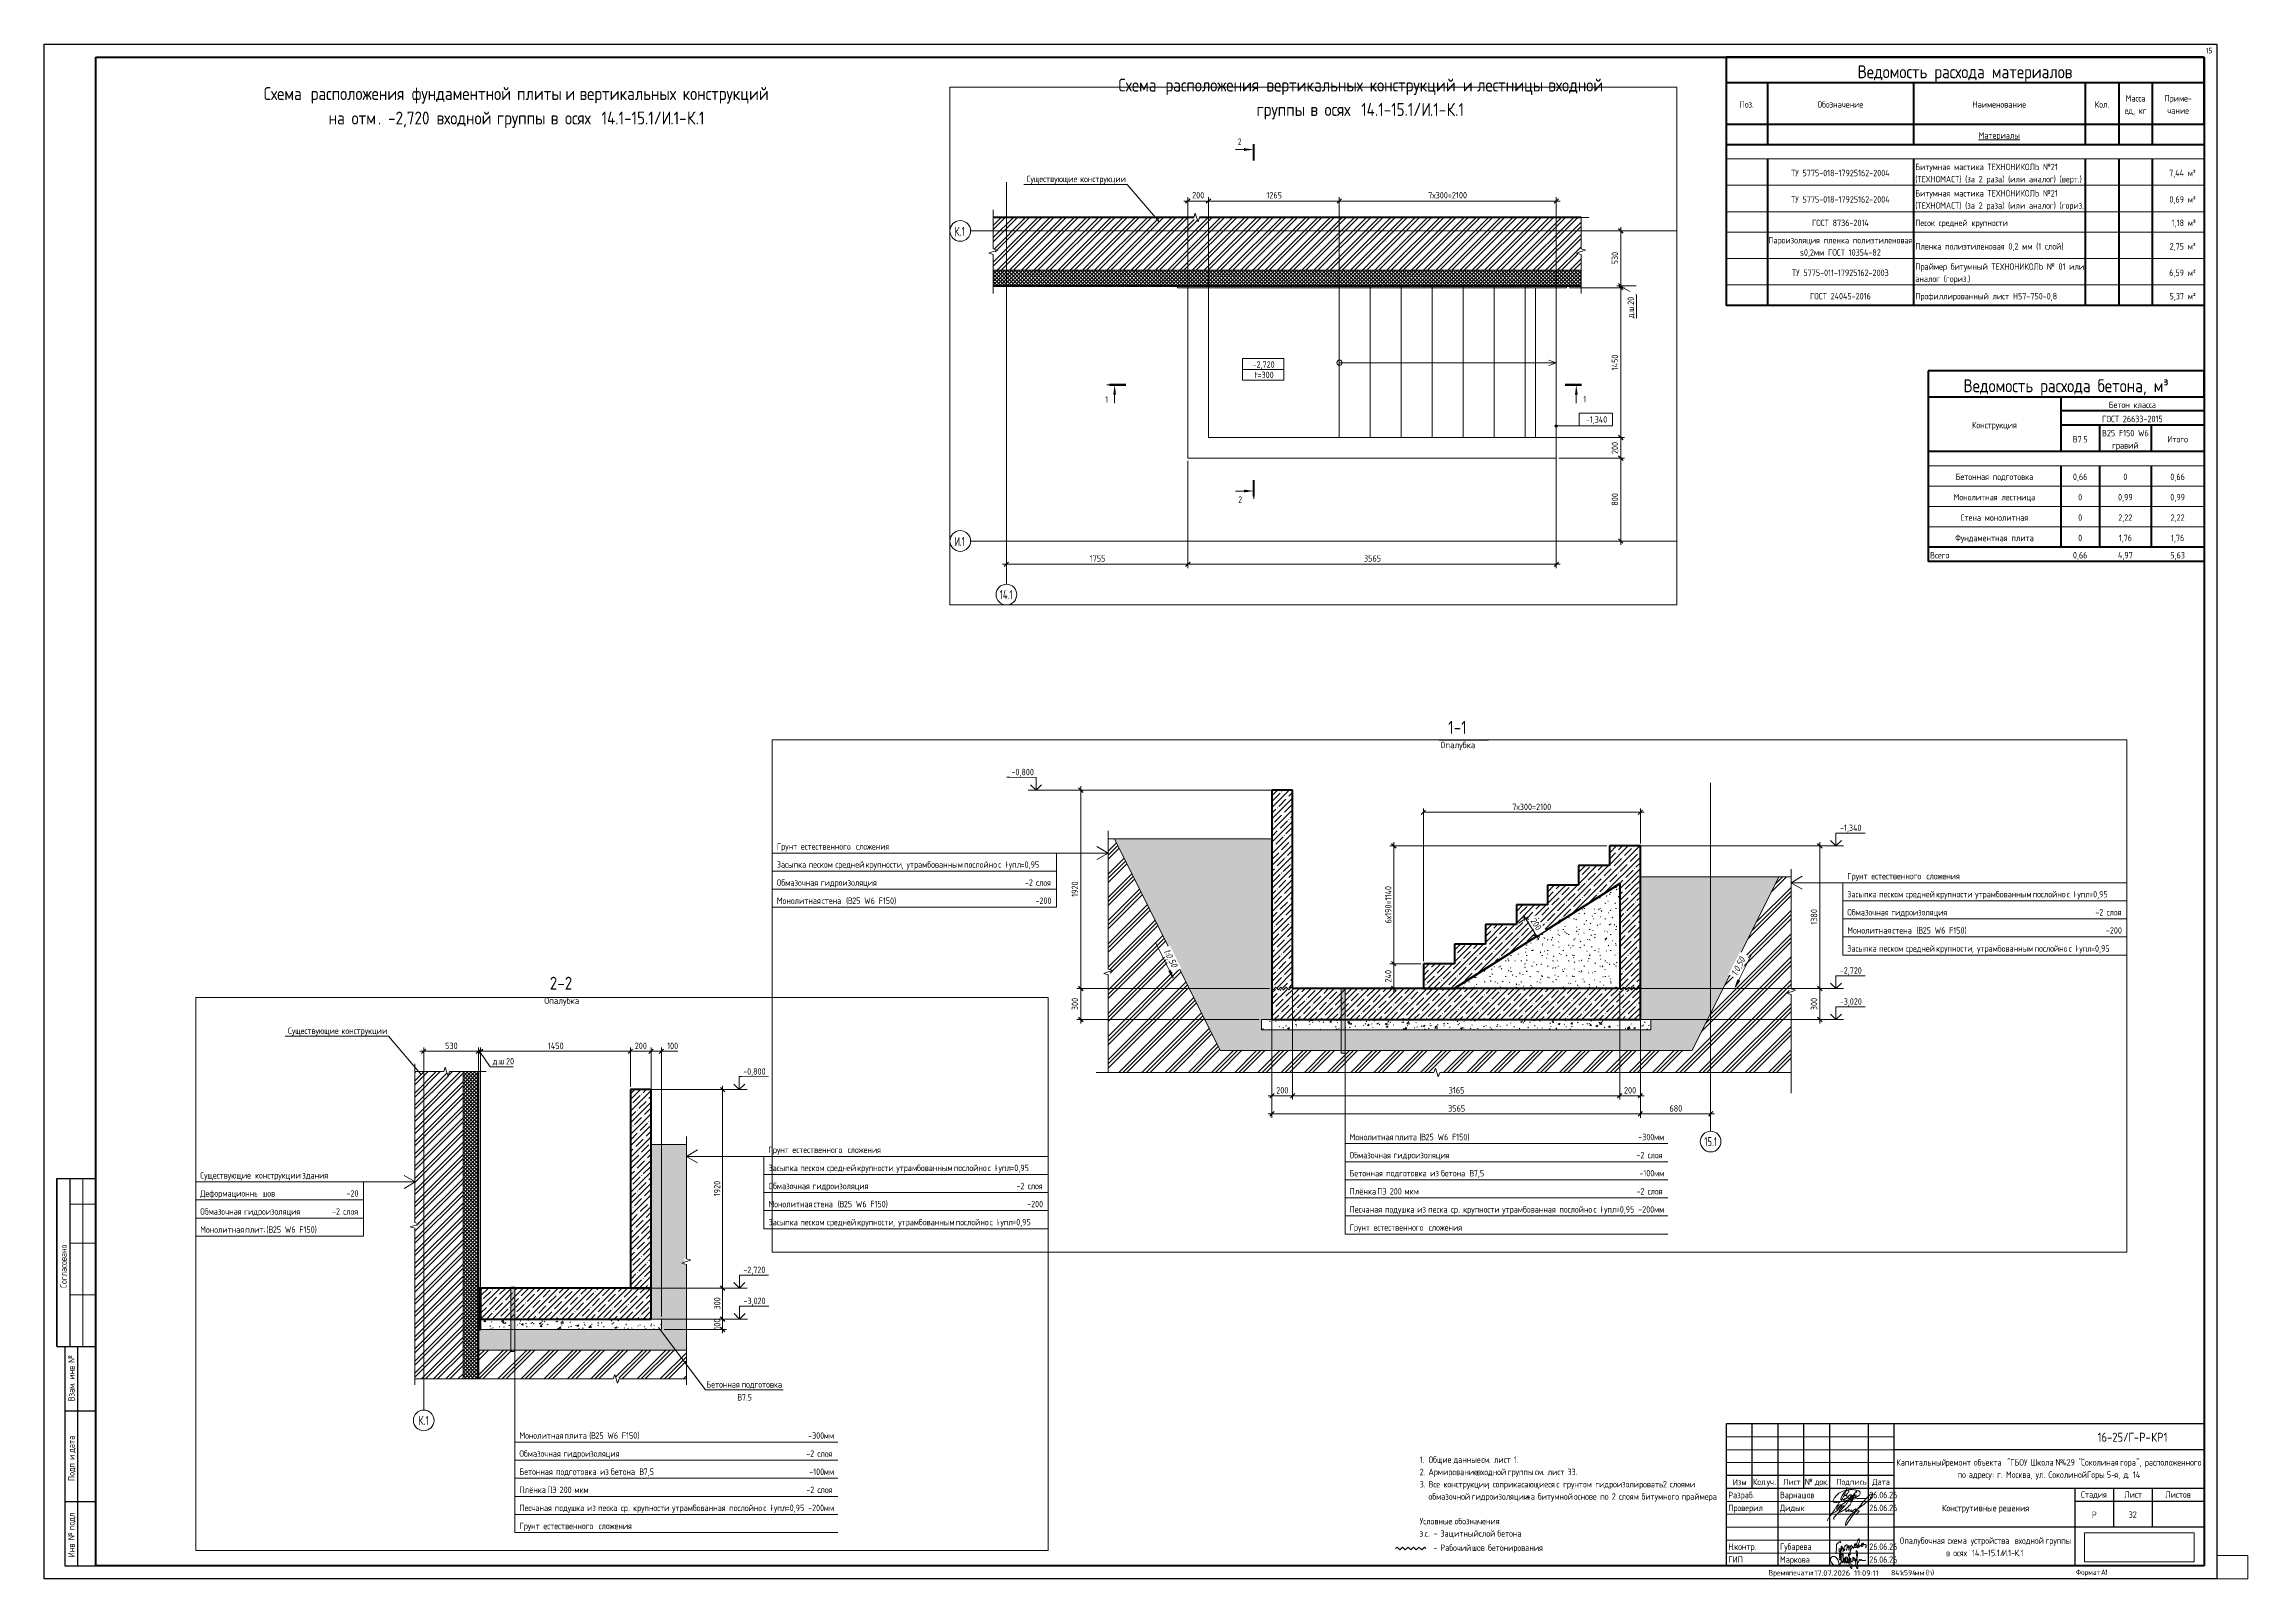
# Paper-space layout 'Layout1' of a CAD drawing. Header units: millimetres. Extents: x -841 to 12, y 0 to 594.
# The model-space entities are those that its viewports show. They can reach past a viewport. Long polylines and large blocks are cut down to what shows.
import ezdxf

# ---------------------------------------------------------------- set-up
doc = ezdxf.new("R2010")
doc.units = ezdxf.units.MM
for name, pattern in [('01 Штриховая _4 мм_', [6, 3.5, -2.5]), ('02 Штрихпунктирная _20 мм_', [25, 20, -2.5, 0, -2.5]), ('04 Пунктир 10мм', [10, 0, -10])]:
    doc.linetypes.add(name, pattern=pattern)
doc.layers.add('_NPLT_SIGN', color=5, linetype='Continuous', lineweight=9, plot=False)
doc.layers.add('NPLT_SIGN', color=5, linetype='Continuous', lineweight=9, plot=False)
for name, color, linetype, lineweight in [('AA_Dim', 7, 'Continuous', 9), ('AA_Dim-25', 7, 'Continuous', 9), ('AA_Linii', 7, 'Continuous', 9), ('AA_Oformlenie', 7, 'Continuous', 9), ('AA_Razrez', 7, 'Continuous', 9), ('AA_Vinoska', 7, 'Continuous', 9), ('AA_Visotnaya otmetka', 7, 'Continuous', 9), ('AF_Element', 7, 'Continuous', 20), ('AF_Element_Опалубка', 253, 'Continuous', 20), ('AF_Perekritie', 7, 'Continuous', 60), ('AF_Perekritie_Гидроизоляция', 253, 'Continuous', 20), ('AF_Perekritie_Опалубка', 253, 'Continuous', 20), ('AF_Pokritie', 7, 'Continuous', 9), ('AF_Stena', 7, 'Continuous', 60), ('AF_Stena_Гидроизоляция', 253, 'Continuous', 20), ('AF_Stena_Опалубка', 253, 'Continuous', 20), ('Gen_Dim', 7, 'Continuous', 9), ('Gen_Stamp', 7, 'Continuous', 9), ('Gen_Table', 7, 'Continuous', 9), ('Gen_Text', 7, 'Continuous', 9), ('KR_Fundament', 7, 'Continuous', 20), ('Оси', 7, 'Continuous', 9)]:
    doc.layers.add(name, color=color, linetype=linetype, lineweight=lineweight)
doc.layers.add('AA_NPLT_Vports', color=254, linetype='Continuous', plot=False)
doc.styles.add('GOST Common', font='GOST_Common.ttf', dxfattribs={"width": 0.85, "height": 62.5})
doc.styles.add('GOST Common_1', font='GOST_Common.ttf', dxfattribs={"height": 2.5})
doc.styles.add('ISOCPEUR', font='isocpeur.TTF', dxfattribs={"width": 0.85, "height": 62.5})
doc.styles.add('ISOCPEUR_1', font='isocpeur.TTF', dxfattribs={"width": 0.9, "height": 62.5})
doc.styles.add('ISOCPEUR_10', font='isocpeur.TTF', dxfattribs={"width": 0.85, "height": 3.5})
doc.styles.add('ISOCPEUR_11', font='isocpeur.TTF', dxfattribs={"width": 0.75, "height": 2.5})
doc.styles.add('ISOCPEUR_12', font='isocpeur.TTF', dxfattribs={"width": 0.85, "height": 5})
doc.styles.add('ISOCPEUR_2', font='isocpeur.TTF', dxfattribs={"width": 0.7, "height": 62.5})
doc.styles.add('ISOCPEUR_3', font='isocpeur.TTF', dxfattribs={"width": 0.7, "height": 87.5})
doc.styles.add('ISOCPEUR_4', font='isocpeur.TTF', dxfattribs={"width": 0.85, "height": 2.5})
doc.styles.add('ISOCPEUR_5', font='isocpeur.TTF', dxfattribs={"width": 0.85, "height": 2.3})
doc.styles.add('ISOCPEUR_6', font='isocpeur.TTF', dxfattribs={"width": 0.85, "height": 2})
doc.styles.add('ISOCPEUR_7', font='isocpeur.TTF', dxfattribs={"width": 0.85, "height": 2.1})
doc.styles.add('ISOCPEUR_8', font='isocpeur.TTF', dxfattribs={"width": 0.9, "height": 2})
doc.styles.add('ISOCPEUR_9', font='isocpeur.TTF', dxfattribs={"height": 2.1})
doc.styles.add('ISOCPEUR_I', font='isocpeui.ttf', dxfattribs={"width": 0.85, "height": 63.701923})
doc.styles.add('ISOCPEUR_I_1', font='isocpeui.ttf', dxfattribs={"width": 0.7, "height": 0.3})
doc.dimstyles.new('00_Точн_3_знака__прозр_', dxfattribs={"dimscale": 304.8, "dimtxt": 62.672186, "dimasz": 0.139436, "dimexe": 0.123031, "dimexo": 0.082021, "dimgap": 0.008202, "dimtad": 1, "dimdec": 3, "dimrnd": 0.001, "dimdsep": 46, "dimtxsty": 'ISOCPEUR_1', "dimblk1": 'OBLIQUE', "dimblk2": 'OBLIQUE', "dimsah": 1, "dimcen": 0.09, "dimdle": 0.123031, "dimazin": 0, "dimtfac": 1, "dimtdec": 4, "dimtix": 1, "dimtmove": 0, "dimatfit": 3, "dimfxl": 1, "dimtvp": 1, "dimtolj": 1, "dimtzin": 0, "dimlwd": 18, "dimlwe": 18, "dimarcsym": 2})
doc.dimstyles.new('00_Точн_3_знака__прозр__1', dxfattribs={"dimscale": 304.8, "dimtxt": 62.672186, "dimasz": 0.139436, "dimexe": 0.123031, "dimexo": 0.082021, "dimgap": 0.008202, "dimtad": 1, "dimdec": 3, "dimrnd": 0.001, "dimdsep": 46, "dimtxsty": 'ISOCPEUR_1', "dimblk1": 'OBLIQUE', "dimblk2": 'OBLIQUE', "dimsah": 1, "dimcen": 0.09, "dimdle": 0.123031, "dimazin": 0, "dimtfac": 1, "dimtdec": 4, "dimtix": 1, "dimtmove": 1, "dimatfit": 3, "dimfxl": 1, "dimtvp": 1, "dimtolj": 1, "dimtzin": 0, "dimlwd": 18, "dimlwe": 18, "dimarcsym": 2})
doc.dimstyles.new('01_Точн_3_знака__непрозр_', dxfattribs={"dimscale": 304.8, "dimtxt": 62.672186, "dimasz": 0.139436, "dimexe": 0.123031, "dimexo": 0.082021, "dimgap": 0.020505, "dimtad": 1, "dimdec": 3, "dimrnd": 0.001, "dimdsep": 46, "dimtxsty": 'ISOCPEUR_1', "dimblk1": 'OBLIQUE', "dimblk2": 'OBLIQUE', "dimsah": 1, "dimcen": 0.09, "dimdle": 0.123031, "dimazin": 0, "dimtfac": 1, "dimtdec": 4, "dimtix": 1, "dimtmove": 1, "dimatfit": 3, "dimfxl": 1, "dimtvp": 1, "dimtfill": 1, "dimtolj": 1, "dimtzin": 0, "dimlwd": 18, "dimlwe": 18, "dimarcsym": 2})
doc.dimstyles.new('01_Точн_3_знака__непрозр__1', dxfattribs={"dimscale": 304.8, "dimtxt": 62.672186, "dimasz": 0.139436, "dimexe": 0.123031, "dimexo": 0.082021, "dimgap": 0.020505, "dimtad": 1, "dimdec": 3, "dimrnd": 0.001, "dimdsep": 46, "dimtxsty": 'ISOCPEUR_1', "dimblk1": 'OBLIQUE', "dimblk2": 'OBLIQUE', "dimsah": 1, "dimcen": 0.09, "dimdle": 0.123031, "dimazin": 0, "dimtfac": 1, "dimtdec": 4, "dimtix": 1, "dimtmove": 0, "dimatfit": 3, "dimfxl": 1, "dimtvp": 1, "dimtfill": 1, "dimtolj": 1, "dimtzin": 0, "dimlwd": 18, "dimlwe": 18, "dimarcsym": 2})
picture_1 = doc.add_image_def('image1.jpg', size_in_pixel=(1429, 378))
pattern_1 = [(45, (61257.686, -1995), (-56.1266, 56.1266), []), (45, (61313.81, -1995), (-56.1266, 56.1266), [99.219, -19.844, 0.8382, -19.006])]
pattern_2 = [(45, (72584.966, -1995), (-56.1266, 56.1266), []), (45, (72641.09, -1995), (-56.1266, 56.1266), [99.219, -19.844, 0.8382, -19.006])]
pattern_3 = [(45, (72584.966, -1995), (-17.67767, 17.67767), []), (135, (72584.966, -1995), (-17.67767, -17.67767), [])]

psp = doc.layouts.get("Layout1")

# ---------------------------------------------------------------- texts
at = {"layer": 'AA_Vinoska', "char_height": 2.5, "attachment_point": 1}
for s, insert, width, style in [('Разраб', (-189.15, 33.73), 11.5162, 'ISOCPEUR_4'), ('Проверил', (-189.15, 28.73), 14.9234, 'ISOCPEUR_4'), ('\\fISOCPEUR|b0|i0|c204|p34|;\\W.85;.', (-179.65, 33.73), 0.7496, 'ISOCPEUR_4'), ('Дидык', (-169.15, 28.73), 9.8808, 'ISOCPEUR_4'), ('Варнашов', (-169.15, 33.73), 15.8093, 'ISOCPEUR_4'), ('26.06.26', (-134.54, 33.73), 11.0633, 'ISOCPEUR_11'), ('26.06.26', (-134.54, 28.73), 11.0633, 'ISOCPEUR_11'), (' - ', (-304.7, 13.31), 4.9745, 'ISOCPEUR_4'), ('Рабочий', (-300.59, 13.31), 13.288, 'ISOCPEUR_4'), ('\\fISOCPEUR|b0|i0|c204|p34|;\\W.85; ', (-289.63, 13.31), 1.5673, 'ISOCPEUR_4'), ('шов', (-288.34, 13.31), 5.9966, 'ISOCPEUR_4'), ('\\fISOCPEUR|b0|i0|c204|p34|;\\W.85; ', (-283.39, 13.31), 1.5673, 'ISOCPEUR_4'), ('бетонирования', (-282.1, 13.31), 24.5998, 'ISOCPEUR_4'), ('\\fISOCPEUR|b0|i0|c204|p34|;\\W.85;Н', (-189.15, 13.73), 2.0443, 'ISOCPEUR_4'), ('ГИП', (-189.15, 8.73), 5.9285, 'ISOCPEUR_4'), ('\\fISOCPEUR|b0|i0|c204|p34|;\\W.85;.', (-187.47, 13.73), 0.7496, 'ISOCPEUR_4'), ('контр', (-186.85, 13.73), 9.6764, 'ISOCPEUR_4'), ('\\fISOCPEUR|b0|i0|c204|p34|;\\W.85;.', (-178.86, 13.73), 0.7496, 'ISOCPEUR_4'), ('Губарева', (-169.15, 13.73), 13.3481, 'ISOCPEUR_11'), ('Маркова', (-169.15, 8.73), 13.765, 'ISOCPEUR_4'), ('26.06.26', (-134.54, 13.73), 11.0633, 'ISOCPEUR_11'), ('26.06.26', (-134.54, 8.73), 11.0633, 'ISOCPEUR_11')]:
    psp.add_mtext(s, dxfattribs=dict(at, insert=insert, width=width, style=style))
at = {"layer": 'Gen_Stamp', "attachment_point": 1}
for s, insert, char_height, width, style in [('15', (-4.32, 592.55), 2.1, 2.6576, 'ISOCPEUR_7'), ('\\fISOCPEUR|b0|i1|c204|p34|;\\W.7;0', (-164.85, 60.16), 0.3, 0.2245, 'ISOCPEUR_I_1'), ('16-25/', (-46.18, 56.59), 3.5, 14.4464, 'ISOCPEUR_10'), ('\\fISOCPEUR|b0|i0|c204|p34|;\\W.85;Г', (-34.26, 56.59), 3.5, 2.5213, 'ISOCPEUR_10'), ('\\fISOCPEUR|b0|i0|c204|p34|;\\W.85;-', (-32.18, 56.59), 3.5, 2.5213, 'ISOCPEUR_10'), ('\\fISOCPEUR|b0|i0|c204|p34|;\\W.85;Р', (-30.1, 56.59), 3.5, 2.9302, 'ISOCPEUR_10'), ('\\fISOCPEUR|b0|i0|c204|p34|;\\W.85;-', (-27.68, 56.59), 3.5, 2.5213, 'ISOCPEUR_10'), ('КР', (-25.45, 56.59), 3.5, 5.8603, 'ISOCPEUR_10'), ('\\fISOCPEUR|b0|i0|c204|p34|;\\W.85;1', (-20.62, 56.59), 3.5, 1.8399, 'ISOCPEUR_10'), ('Капитальный', (-124.1, 46.35), 2.5, 21.5333, 'ISOCPEUR_4'), ('\\fISOCPEUR|b0|i0|c204|p34|;\\W.85; ', (-106.33, 46.35), 2.5, 1.5673, 'ISOCPEUR_4'), ('ремонт', (-105.04, 46.35), 2.5, 11.7207, 'ISOCPEUR_4'), ('\\fISOCPEUR|b0|i0|c204|p34|;\\W.85; ', (-95.37, 46.35), 2.5, 1.5673, 'ISOCPEUR_4'), ('объекта', (-94.08, 46.35), 2.5, 13.9013, 'ISOCPEUR_4'), (' "', (-82.61, 46.35), 2.5, 3.1346, 'ISOCPEUR_4'), ('ГБОУ', (-80.02, 46.35), 2.5, 7.9728, 'ISOCPEUR_4'), ('\\fISOCPEUR|b0|i0|c204|p34|;\\W.85; ', (-73.44, 46.35), 2.5, 1.5673, 'ISOCPEUR_4'), ('Школа', (-72.15, 46.35), 2.5, 10.1534, 'ISOCPEUR_4'), ('\\fISOCPEUR|b0|i0|c204|p34|;\\W.85; ', (-63.77, 46.35), 2.5, 1.5673, 'ISOCPEUR_4'), ('\\fISOCPEUR|b0|i0|c204|p34|;\\W.85;№', (-62.48, 46.35), 2.5, 3.1346, 'ISOCPEUR_4'), ('429 "', (-59.89, 46.35), 2.5, 8.8586, 'ISOCPEUR_4'), ('Соколиная', (-52.58, 46.35), 2.5, 16.7633, 'ISOCPEUR_4'), ('\\fISOCPEUR|b0|i0|c204|p34|;\\W.85; ', (-38.75, 46.35), 2.5, 1.5673, 'ISOCPEUR_4'), ('гора', (-37.46, 46.35), 2.5, 7.5639, 'ISOCPEUR_4'), ('", ', (-31.22, 46.35), 2.5, 4.0205, 'ISOCPEUR_4'), ('расположенного', (-27.9, 46.35), 2.5, 26.1671, 'ISOCPEUR_4'), ('по', (-100.37, 41.59), 2.5, 3.6797, 'ISOCPEUR_4'), ('\\fISOCPEUR|b0|i0|c204|p34|;\\W.85; ', (-97.34, 41.59), 2.5, 1.5673, 'ISOCPEUR_4'), ('адресу', (-96.04, 41.59), 2.5, 10.9711, 'ISOCPEUR_4'), (': ', (-86.99, 41.59), 2.5, 2.3169, 'ISOCPEUR_4'), ('\\fISOCPEUR|b0|i0|c204|p34|;\\W.85;г', (-85.08, 41.59), 2.5, 1.8399, 'ISOCPEUR_4'), ('. ', (-83.56, 41.59), 2.5, 2.3169, 'ISOCPEUR_4'), ('Москва', (-81.65, 41.59), 2.5, 11.4481, 'ISOCPEUR_4'), (', ', (-72.21, 41.59), 2.5, 2.4532, 'ISOCPEUR_4'), ('ул', (-70.18, 41.59), 2.5, 3.6797, 'ISOCPEUR_4'), ('. ', (-67.15, 41.59), 2.5, 2.3169, 'ISOCPEUR_4'), ('Соколиной', (-65.23, 41.59), 2.5, 16.5589, 'ISOCPEUR_4'), ('\\fISOCPEUR|b0|i0|c204|p34|;\\W.85; ', (-51.57, 41.59), 2.5, 1.5673, 'ISOCPEUR_4'), ('Горы', (-50.28, 41.59), 2.5, 7.5639, 'ISOCPEUR_4'), (' 5-', (-44.04, 41.59), 2.5, 5.247, 'ISOCPEUR_4'), ('\\fISOCPEUR|b0|i0|c204|p34|;\\W.85;я', (-39.71, 41.59), 2.5, 1.8399, 'ISOCPEUR_4'), (', ', (-38.19, 41.59), 2.5, 2.4532, 'ISOCPEUR_4'), ('\\fISOCPEUR|b0|i0|c204|p34|;\\W.85;д', (-36.17, 41.59), 2.5, 1.8399, 'ISOCPEUR_4'), ('. 14', (-34.65, 41.59), 2.5, 5.6559, 'ISOCPEUR_4'), ('Конструтивные', (-106.39, 28.68), 2.5, 25.0086, 'ISOCPEUR_4'), ('\\fISOCPEUR|b0|i0|c204|p34|;\\W.85; ', (-85.76, 28.68), 2.5, 1.5673, 'ISOCPEUR_4'), ('решения', (-84.47, 28.68), 2.5, 13.3561, 'ISOCPEUR_4'), ('32', (-34.15, 26.12), 2.5, 3.6797, 'ISOCPEUR_4'), ('Опалубочная', (-122.76, 16.06), 2.5, 20.8519, 'ISOCPEUR_4'), ('\\fISOCPEUR|b0|i0|c204|p34|;\\W.85; ', (-105.55, 16.06), 2.5, 1.5673, 'ISOCPEUR_4'), ('\\fISOCPEUR|b0|i0|c204|p34|;\\W.85;в', (-104.88, 11.29), 2.5, 1.8399, 'ISOCPEUR_4'), ('схема', (-104.26, 16.06), 2.5, 9.3357, 'ISOCPEUR_4'), ('\\fISOCPEUR|b0|i0|c204|p34|;\\W.85; ', (-103.36, 11.29), 2.5, 1.5673, 'ISOCPEUR_4'), ('осях', (-102.07, 11.29), 2.5, 7.0869, 'ISOCPEUR_4'), ('\\fISOCPEUR|b0|i0|c204|p34|;\\W.85; ', (-96.56, 16.06), 2.5, 1.5673, 'ISOCPEUR_4'), ('устройства', (-95.26, 16.06), 2.5, 19.012, 'ISOCPEUR_4'), (' 14.1-15.1/', (-96.22, 11.29), 2.5, 15.8093, 'ISOCPEUR_4'), ('\\fISOCPEUR|b0|i0|c204|p34|;\\W.85;И', (-83.17, 11.29), 2.5, 2.0443, 'ISOCPEUR_4'), ('.1-', (-81.49, 11.29), 2.5, 3.8842, 'ISOCPEUR_4'), ('\\fISOCPEUR|b0|i0|c204|p34|;\\W.85; ', (-79.58, 16.06), 2.5, 1.5673, 'ISOCPEUR_4'), ('входной', (-78.28, 16.06), 2.5, 12.8791, 'ISOCPEUR_4'), ('\\fISOCPEUR|b0|i0|c204|p34|;\\W.85;К', (-78.28, 11.29), 2.5, 2.0443, 'ISOCPEUR_4'), ('.1', (-76.6, 11.29), 2.5, 2.0443, 'ISOCPEUR_4'), ('\\fISOCPEUR|b0|i0|c204|p34|;\\W.85; ', (-67.66, 16.06), 2.5, 1.5673, 'ISOCPEUR_4'), ('группы', (-66.36, 16.06), 2.5, 11.2437, 'ISOCPEUR_4')]:
    psp.add_mtext(s, dxfattribs=dict(at, insert=insert, char_height=char_height, width=width, style=style))
at = {"layer": 'Gen_Stamp', "insert": (-155.83, 3.34), "char_height": 2.1, "width": 26.4055, "attachment_point": 1, "line_spacing_factor": 1.135194, "style": 'ISOCPEUR_9'}
psp.add_mtext('17.07.2026 11:09:11', dxfattribs=at)
at = {"layer": 'Gen_Table', "line_spacing_factor": 1.135194}
for s, insert, char_height, width, attachment_point, style in [('Ведомость расхода материалов', (-97.5, 585.78), 5, 100.8246, 2, 'ISOCPEUR_12'), ('Поз.', (-182, 571.89), 2.5, 6.0764, 2, 'ISOCPEUR_4'), ('Обозначение', (-145.75, 571.89), 2.5, 19.5228, 2, 'ISOCPEUR_4'), ('Наименование', (-84.25, 571.89), 2.5, 21.8993, 2, 'ISOCPEUR_4'), ('Кол.', (-44.5, 571.89), 2.5, 6.2269, 2, 'ISOCPEUR_4'), ('Масса\\Pед, кг', (-31.5, 574.26), 2.5, 9.3252, 2, 'ISOCPEUR_4'), ('Приме-\\Pчание', (-15, 574.26), 2.5, 10.9496, 2, 'ISOCPEUR_4'), ('\\LМатериалы', (-84.25, 559.91), 2.5, 17.3871, 2, 'ISOCPEUR_4'), ('Битумная мастика ТЕХНОНИКОЛЬ №21\\P(ТЕХНОМАСТ) (за 2 раза) (или аналог) (верт.)', (-116.75, 547.71), 2.5, 71.9247, 1, 'ISOCPEUR_4'), ('ТУ 5775-018-17925162-2004', (-145.75, 545.35), 2.5, 42.5351, 2, 'ISOCPEUR_4'), ('Битумная мастика ТЕХНОНИКОЛЬ №21\\P(ТЕХНОМАСТ) (за 2 раза) (или аналог) (гориз.)', (-116.75, 537.5), 2.5, 73.0377, 1, 'ISOCPEUR_4'), ('7,44', (-12.75, 545.35), 2.5, 6.5878, 3, 'ISOCPEUR_4'), ('м\\fISOCPEUR|b0|i0|c238|p34|;\\W.85;²', (-11.25, 545.35), 2.5, 3.4594, 1, 'ISOCPEUR_4'), ('ТУ 5775-018-17925162-2004', (-145.75, 535.14), 2.5, 42.5351, 2, 'ISOCPEUR_4'), ('0,69', (-12.75, 535.14), 2.5, 6.1065, 3, 'ISOCPEUR_4'), ('м\\fISOCPEUR|b0|i0|c238|p34|;\\W.85;²', (-11.25, 535.14), 2.5, 3.4594, 1, 'ISOCPEUR_4'), ('ГОСТ 8736-2014', (-145.75, 526.06), 2.5, 24.366, 2, 'ISOCPEUR_4'), ('Песок средней крупности', (-116.75, 526.06), 2.5, 39.4969, 1, 'ISOCPEUR_4'), ('1,18', (-12.75, 526.06), 2.5, 5.0838, 3, 'ISOCPEUR_4'), ('м\\fISOCPEUR|b0|i0|c238|p34|;\\W.85;³', (-11.25, 526.06), 2.5, 3.339, 1, 'ISOCPEUR_4'), ('Пароизоляция пленка полиэтиленовая\\Ps0,2мм ГОСТ 10354-82', (-145.75, 519.34), 2.5, 60.3132, 2, 'ISOCPEUR_4'), ('Пленка полиэтиленовая 0,2 мм (1 слой)', (-116.75, 516.97), 2.5, 61.7271, 1, 'ISOCPEUR_4'), ('2,75', (-12.75, 516.97), 2.5, 6.1065, 3, 'ISOCPEUR_4'), ('м\\fISOCPEUR|b0|i0|c238|p34|;\\W.85;²', (-11.25, 516.97), 2.5, 3.4594, 1, 'ISOCPEUR_4'), ('ТУ 5775-011-17925162-2003', (-145.75, 506.76), 2.5, 41.7831, 2, 'ISOCPEUR_4'), ('Праймер битумный ТЕХНОНИКОЛЬ № 01 или\\Pаналог (гориз.)', (-116.75, 509.13), 2.5, 68.2547, 1, 'ISOCPEUR_4'), ('6,59', (-12.75, 506.76), 2.5, 6.1065, 3, 'ISOCPEUR_4'), ('м\\fISOCPEUR|b0|i0|c238|p34|;\\W.85;²', (-11.25, 506.76), 2.5, 3.4594, 1, 'ISOCPEUR_4'), ('ГОСТ 24045-2016', (-145.75, 497.68), 2.5, 26.3513, 2, 'ISOCPEUR_4'), ('Профиллированный лист Н57-750-0,8', (-116.75, 497.68), 2.5, 57.8165, 1, 'ISOCPEUR_4'), ('5,37', (-12.75, 497.68), 2.5, 6.1065, 3, 'ISOCPEUR_4'), ('м\\fISOCPEUR|b0|i0|c238|p34|;\\W.85;²', (-11.25, 497.68), 2.5, 3.4594, 1, 'ISOCPEUR_4'), ('Ведомость расхода бетона, м\\fISOCPEUR|b0|i0|c238|p34|;\\W.85;³', (-58.39, 464.27), 5, 97.2753, 2, 'ISOCPEUR_12'), ('Бетон класса', (-32.71, 455.64), 2.5, 21.3277, 2, 'ISOCPEUR_4'), ('Конструкция', (-86.11, 447.8), 2.5, 19.8838, 2, 'ISOCPEUR_4'), ('B25 F150 W6\\Pгравий', (-35.43, 444.68), 2.5, 19.3424, 2, 'ISOCPEUR_4'), ('ГОСТ 26633-2015', (-32.71, 450.16), 2.5, 25.87, 2, 'ISOCPEUR_4'), ('В7.5', (-52.93, 442.32), 2.5, 6.2269, 2, 'ISOCPEUR_4'), ('Итого', (-15.21, 442.32), 2.5, 9.4456, 2, 'ISOCPEUR_4'), ('Бетонная подготовка', (-86.11, 427.79), 2.5, 34.5636, 2, 'ISOCPEUR_4'), ('0,66', (-52.93, 427.79), 2.5, 6.1065, 2, 'ISOCPEUR_4'), ('\\fISOCPEUR|b0|i0|c204|p34|;\\W.85;0', (-35.43, 427.79), 2.5, 1.7447, 2, 'ISOCPEUR_4'), ('0,66', (-15.21, 427.79), 2.5, 6.1065, 2, 'ISOCPEUR_4'), ('Монолитная лестница', (-86.11, 419.9), 2.5, 34.7741, 2, 'ISOCPEUR_4'), ('\\fISOCPEUR|b0|i0|c204|p34|;\\W.85;0', (-52.93, 419.9), 2.5, 1.7447, 2, 'ISOCPEUR_4'), ('0,99', (-35.43, 419.9), 2.5, 6.1065, 2, 'ISOCPEUR_4'), ('0,99', (-15.21, 419.9), 2.5, 6.1065, 2, 'ISOCPEUR_4'), ('Стена монолитная', (-86.11, 412), 2.5, 29.3294, 2, 'ISOCPEUR_4'), ('\\fISOCPEUR|b0|i0|c204|p34|;\\W.85;0', (-52.93, 412), 2.5, 1.7447, 2, 'ISOCPEUR_4'), ('2,22', (-35.43, 412), 2.5, 6.1065, 2, 'ISOCPEUR_4'), ('2,22', (-15.21, 412), 2.5, 6.1065, 2, 'ISOCPEUR_4'), ('Фундаментная плита', (-86.11, 404.11), 2.5, 33.7814, 2, 'ISOCPEUR_4'), ('\\fISOCPEUR|b0|i0|c204|p34|;\\W.85;0', (-52.93, 404.11), 2.5, 1.7447, 2, 'ISOCPEUR_4'), ('1,76', (-35.43, 404.11), 2.5, 5.5951, 2, 'ISOCPEUR_4'), ('1,76', (-15.21, 404.11), 2.5, 5.5951, 2, 'ISOCPEUR_4'), ('Всего', (-111.02, 397.43), 2.5, 8.6935, 1, 'ISOCPEUR_4'), ('0,66', (-52.93, 397.43), 2.5, 6.1065, 2, 'ISOCPEUR_4'), ('4,97', (-35.43, 397.43), 2.5, 6.3472, 2, 'ISOCPEUR_4'), ('5,63', (-15.21, 397.43), 2.5, 6.1065, 2, 'ISOCPEUR_4')]:
    psp.add_mtext(s, dxfattribs=dict(at, insert=insert, char_height=char_height, width=width, attachment_point=attachment_point, style=style))
at = {"layer": 'Gen_Text', "attachment_point": 1}
for s, insert, char_height, width, style in [('Схема', (-425.18, 580.64), 5, 19.012, 'ISOCPEUR_12'), ('\\fISOCPEUR|b0|i0|c204|p34|;\\W.85; ', (-409.49, 580.64), 5, 3.0665, 'ISOCPEUR_12'), ('\\fISOCPEUR|b0|i0|c204|p34|;\\W.85; ', (-370.42, 580.64), 5, 3.0665, 'ISOCPEUR_12'), ('\\fISOCPEUR|b0|i0|c204|p34|;\\W.85; ', (-330.5, 580.64), 5, 3.0665, 'ISOCPEUR_12'), ('конструкций', (-327.97, 580.64), 5, 40.6816, 'ISOCPEUR_12'), ('\\fISOCPEUR|b0|i0|c204|p34|;\\W.85; ', (-294.4, 580.64), 5, 3.0665, 'ISOCPEUR_12'), ('\\fISOCPEUR|b0|i0|c204|p34|;\\W.85; ', (-288.89, 580.64), 5, 3.0665, 'ISOCPEUR_12'), ('\\fISOCPEUR|b0|i0|c204|p34|;\\W.85; ', (-261.34, 580.64), 5, 3.0665, 'ISOCPEUR_12'), ('входной', (-258.81, 580.64), 5, 25.2812, 'ISOCPEUR_12'), ('Схема', (-756, 577.34), 5, 19.012, 'ISOCPEUR_12'), ('\\fISOCPEUR|b0|i0|c204|p34|;\\W.85; ', (-740.32, 577.34), 5, 3.0665, 'ISOCPEUR_12'), ('расположения', (-737.79, 577.34), 5, 44.2932, 'ISOCPEUR_12'), ('\\fISOCPEUR|b0|i0|c204|p34|;\\W.85; ', (-701.24, 577.34), 5, 3.0665, 'ISOCPEUR_12'), ('фундаментной', (-698.71, 577.34), 5, 46.3375, 'ISOCPEUR_12'), ('\\fISOCPEUR|b0|i0|c204|p34|;\\W.85; ', (-660.48, 577.34), 5, 3.0665, 'ISOCPEUR_12'), ('плиты', (-657.95, 577.34), 5, 19.5572, 'ISOCPEUR_12'), ('\\fISOCPEUR|b0|i0|c204|p34|;\\W.85; ', (-641.81, 577.34), 5, 3.0665, 'ISOCPEUR_12'), ('\\fISOCPEUR|b0|i0|c204|p34|;\\W.85;и', (-639.28, 577.34), 5, 3.6116, 'ISOCPEUR_12'), ('\\fISOCPEUR|b0|i0|c204|p34|;\\W.85; ', (-636.3, 577.34), 5, 3.0665, 'ISOCPEUR_12'), ('вертикальных', (-633.77, 577.34), 5, 45.3154, 'ISOCPEUR_12'), ('\\fISOCPEUR|b0|i0|c204|p34|;\\W.85; ', (-596.38, 577.34), 5, 3.0665, 'ISOCPEUR_12'), ('конструкций', (-593.85, 577.34), 5, 40.6816, 'ISOCPEUR_12'), ('расположения', (-406.96, 580.64), 5, 44.2932, 'ISOCPEUR_12'), ('вертикальных', (-367.89, 580.64), 5, 45.3154, 'ISOCPEUR_12'), ('\\fISOCPEUR|b0|i0|c204|p34|;\\W.85;и', (-291.87, 580.64), 5, 3.6116, 'ISOCPEUR_12'), ('лестницы', (-286.36, 580.64), 5, 30.3238, 'ISOCPEUR_12'), ('на', (-730.87, 567.88), 5, 7.7002, 'ISOCPEUR_12'), ('\\fISOCPEUR|b0|i0|c204|p34|;\\W.85; ', (-724.52, 567.88), 5, 3.0665, 'ISOCPEUR_12'), ('отм', (-721.99, 567.88), 5, 12.334, 'ISOCPEUR_12'), ('. -2,720 ', (-711.81, 567.88), 5, 27.5299, 'ISOCPEUR_12'), ('входной', (-689.1, 567.88), 5, 25.2812, 'ISOCPEUR_12'), ('\\fISOCPEUR|b0|i0|c204|p34|;\\W.85; ', (-668.24, 567.88), 5, 3.0665, 'ISOCPEUR_12'), ('группы', (-665.71, 567.88), 5, 22.1466, 'ISOCPEUR_12'), ('\\fISOCPEUR|b0|i0|c204|p34|;\\W.85; ', (-647.44, 567.88), 5, 3.0665, 'ISOCPEUR_12'), ('\\fISOCPEUR|b0|i0|c204|p34|;\\W.85;в', (-644.91, 567.88), 5, 3.6116, 'ISOCPEUR_12'), ('\\fISOCPEUR|b0|i0|c204|p34|;\\W.85; ', (-641.93, 567.88), 5, 3.0665, 'ISOCPEUR_12'), ('осях', (-639.4, 567.88), 5, 13.9013, 'ISOCPEUR_12'), (' 14.1-15.1/', (-627.93, 567.88), 5, 31.4823, 'ISOCPEUR_12'), ('\\fISOCPEUR|b0|i0|c204|p34|;\\W.85;И', (-601.95, 567.88), 5, 4.0886, 'ISOCPEUR_12'), ('.1-', (-598.58, 567.88), 5, 7.7684, 'ISOCPEUR_12'), ('\\fISOCPEUR|b0|i0|c204|p34|;\\W.85;К', (-592.17, 567.88), 5, 4.0886, 'ISOCPEUR_12'), ('.1', (-588.79, 567.88), 5, 4.1567, 'ISOCPEUR_12'), ('группы', (-371.71, 571.18), 5, 22.1466, 'ISOCPEUR_12'), ('\\fISOCPEUR|b0|i0|c204|p34|;\\W.85; ', (-353.44, 571.18), 5, 3.0665, 'ISOCPEUR_12'), ('\\fISOCPEUR|b0|i0|c204|p34|;\\W.85;в', (-350.91, 571.18), 5, 3.6116, 'ISOCPEUR_12'), ('\\fISOCPEUR|b0|i0|c204|p34|;\\W.85; ', (-347.93, 571.18), 5, 3.0665, 'ISOCPEUR_12'), ('осях', (-345.4, 571.18), 5, 13.9013, 'ISOCPEUR_12'), (' 14.1-15.1/', (-333.93, 571.18), 5, 31.4823, 'ISOCPEUR_12'), ('\\fISOCPEUR|b0|i0|c204|p34|;\\W.85;И', (-307.95, 571.18), 5, 4.0886, 'ISOCPEUR_12'), ('.1-', (-304.58, 571.18), 5, 7.7684, 'ISOCPEUR_12'), ('\\fISOCPEUR|b0|i0|c204|p34|;\\W.85;К', (-298.17, 571.18), 5, 4.0886, 'ISOCPEUR_12'), ('.1', (-294.79, 571.18), 5, 4.1567, 'ISOCPEUR_12'), ('1.', (-308.58, 47.41), 2.5, 4.1569, 'ISOCPEUR_4'), ('2.', (-308.58, 42.65), 2.5, 4.1569, 'ISOCPEUR_4'), ('Общие', (-305.15, 47.41), 2.5, 10.1534, 'ISOCPEUR_4'), ('Армирование', (-305.15, 42.65), 2.5, 21.1245, 'ISOCPEUR_4'), ('\\fISOCPEUR|b0|i0|c204|p34|;\\W.85; ', (-296.77, 47.41), 2.5, 1.5673, 'ISOCPEUR_4'), ('данные', (-295.48, 47.41), 2.5, 11.4481, 'ISOCPEUR_4'), ('\\fISOCPEUR|b0|i0|c204|p34|;\\W.85; ', (-287.72, 42.65), 2.5, 1.5673, 'ISOCPEUR_4'), ('входной', (-286.42, 42.65), 2.5, 12.8791, 'ISOCPEUR_4'), ('\\fISOCPEUR|b0|i0|c204|p34|;\\W.85; ', (-286.03, 47.41), 2.5, 1.5673, 'ISOCPEUR_4'), ('см', (-284.74, 47.41), 2.5, 3.6116, 'ISOCPEUR_4'), ('. ', (-281.76, 47.41), 2.5, 2.3169, 'ISOCPEUR_4'), ('лист', (-279.85, 47.41), 2.5, 7.5639, 'ISOCPEUR_4'), ('\\fISOCPEUR|b0|i0|c204|p34|;\\W.85; ', (-275.8, 42.65), 2.5, 1.5673, 'ISOCPEUR_4'), (' 1.', (-273.61, 47.41), 2.5, 3.6116, 'ISOCPEUR_4'), ('\\fISOCPEUR|b0|i0|c204|p34|;\\W.85; ', (-265.23, 42.65), 2.5, 1.5673, 'ISOCPEUR_4'), (' 33.', (-252.8, 42.65), 2.5, 5.9966, 'ISOCPEUR_4'), ('3.', (-308.58, 37.89), 2.5, 4.1569, 'ISOCPEUR_4'), ('Все', (-305.15, 37.89), 2.5, 5.4515, 'ISOCPEUR_4'), ('\\fISOCPEUR|b0|i0|c204|p34|;\\W.85; ', (-300.65, 37.89), 2.5, 1.5673, 'ISOCPEUR_4'), ('конструкции', (-299.36, 37.89), 2.5, 20.6475, 'ISOCPEUR_4'), (', ', (-282.32, 37.89), 2.5, 2.4532, 'ISOCPEUR_4'), ('соприкасающиеся', (-280.3, 37.89), 2.5, 28.2795, 'ISOCPEUR_4'), ('группы', (-274.5, 42.65), 2.5, 11.2437, 'ISOCPEUR_4'), ('см', (-263.93, 42.65), 2.5, 3.6116, 'ISOCPEUR_4'), ('. ', (-260.95, 42.65), 2.5, 2.3169, 'ISOCPEUR_4'), ('лист', (-259.04, 42.65), 2.5, 7.5639, 'ISOCPEUR_4'), ('\\fISOCPEUR|b0|i0|c204|p34|;\\W.85; ', (-256.96, 37.89), 2.5, 1.5673, 'ISOCPEUR_4'), ('\\fISOCPEUR|b0|i0|c204|p34|;\\W.85;с', (-255.67, 37.89), 2.5, 1.5673, 'ISOCPEUR_4'), ('\\fISOCPEUR|b0|i0|c204|p34|;\\W.85; ', (-254.38, 37.89), 2.5, 1.5673, 'ISOCPEUR_4'), ('грунтом', (-253.08, 37.89), 2.5, 13.5605, 'ISOCPEUR_4'), ('\\fISOCPEUR|b0|i0|c204|p34|;\\W.85; ', (-241.89, 37.89), 2.5, 1.5673, 'ISOCPEUR_4'), ('гидроизолировать', (-240.6, 37.89), 2.5, 29.9831, 'ISOCPEUR_4'), (' 2 ', (-215.86, 37.89), 2.5, 4.9745, 'ISOCPEUR_4'), ('слоями', (-211.76, 37.89), 2.5, 10.9711, 'ISOCPEUR_4'), ('\\fISOCPEUR|b0|i0|c204|p34|;\\W.85; ', (-202.71, 37.89), 2.5, 1.5673, 'ISOCPEUR_4'), ('обмазочной', (-305.15, 33.13), 2.5, 18.6713, 'ISOCPEUR_4'), ('\\fISOCPEUR|b0|i0|c204|p34|;\\W.85; ', (-289.74, 33.13), 2.5, 1.5673, 'ISOCPEUR_4'), ('гидроизоляции', (-288.45, 33.13), 2.5, 23.9865, 'ISOCPEUR_4'), ('\\fISOCPEUR|b0|i0|c204|p34|;\\W.85; ', (-268.66, 33.13), 2.5, 1.5673, 'ISOCPEUR_4'), ('на', (-267.36, 33.13), 2.5, 3.8842, 'ISOCPEUR_4'), ('\\fISOCPEUR|b0|i0|c204|p34|;\\W.85; ', (-264.16, 33.13), 2.5, 1.5673, 'ISOCPEUR_4'), ('битумной', (-262.87, 33.13), 2.5, 15.4004, 'ISOCPEUR_4'), ('\\fISOCPEUR|b0|i0|c204|p34|;\\W.85; ', (-250.16, 33.13), 2.5, 1.5673, 'ISOCPEUR_4'), ('основе', (-248.87, 33.13), 2.5, 10.7667, 'ISOCPEUR_4'), ('\\fISOCPEUR|b0|i0|c204|p34|;\\W.85; ', (-239.98, 33.13), 2.5, 1.5673, 'ISOCPEUR_4'), ('по', (-238.69, 33.13), 2.5, 3.6797, 'ISOCPEUR_4'), (' 2 ', (-235.65, 33.13), 2.5, 4.9745, 'ISOCPEUR_4'), ('слоям', (-231.55, 33.13), 2.5, 9.1312, 'ISOCPEUR_4'), ('\\fISOCPEUR|b0|i0|c204|p34|;\\W.85; ', (-224.02, 33.13), 2.5, 1.5673, 'ISOCPEUR_4'), ('битумного', (-222.72, 33.13), 2.5, 17.2403, 'ISOCPEUR_4'), ('\\fISOCPEUR|b0|i0|c204|p34|;\\W.85; ', (-208.5, 33.13), 2.5, 1.5673, 'ISOCPEUR_4'), ('праймера', (-207.2, 33.13), 2.5, 15.3323, 'ISOCPEUR_4'), ('\\fISOCPEUR|b0|i0|c204|p34|;\\W.85;.', (-194.55, 33.13), 2.5, 0.7496, 'ISOCPEUR_4'), ('Условные', (-308.58, 23.6), 2.5, 14.8553, 'ISOCPEUR_4'), ('\\fISOCPEUR|b0|i0|c204|p34|;\\W.85;з', (-308.58, 18.84), 2.5, 1.7036, 'ISOCPEUR_4'), ('\\fISOCPEUR|b0|i0|c204|p34|;\\W.85;с', (-306.55, 18.84), 2.5, 1.5673, 'ISOCPEUR_4'), ('. - ', (-305.26, 18.84), 2.5, 5.724, 'ISOCPEUR_4'), ('Защитный', (-300.54, 18.84), 2.5, 16.4907, 'ISOCPEUR_4'), ('\\fISOCPEUR|b0|i0|c204|p34|;\\W.85; ', (-296.32, 23.6), 2.5, 1.5673, 'ISOCPEUR_4'), ('обозначения', (-295.03, 23.6), 2.5, 20.3067, 'ISOCPEUR_4'), ('\\fISOCPEUR|b0|i0|c204|p34|;\\W.85; ', (-286.93, 18.84), 2.5, 1.5673, 'ISOCPEUR_4'), ('слой', (-285.64, 18.84), 2.5, 7.0869, 'ISOCPEUR_4'), ('\\fISOCPEUR|b0|i0|c204|p34|;\\W.85; ', (-279.79, 18.84), 2.5, 1.5673, 'ISOCPEUR_4'), ('бетона', (-278.5, 18.84), 2.5, 11.7207, 'ISOCPEUR_4'), ('\\fISOCPEUR|b0|i0|c204|p34|;\\W.85;:', (-278.27, 23.6), 2.5, 0.7496, 'ISOCPEUR_4'), ('\\fISOCPEUR|b0|i0|c204|p34|;\\W.85;.', (-307.17, 18.84), 2.5, 0.7496, 'ISOCPEUR_4')]:
    psp.add_mtext(s, dxfattribs=dict(at, insert=insert, char_height=char_height, width=width, style=style))

msp = doc.modelspace()

# ---------------------------------------------------------------- texts
at = {"layer": 'AA_Razrez', "char_height": 62.5, "attachment_point": 1, "style": 'ISOCPEUR_2'}
for s, insert, width in [('\\fISOCPEUR|b0|i0|c204|p34|;\\W.7;2', (49422.884, -30170.4239), 37.879734), ('\\fISOCPEUR|b0|i0|c204|p34|;\\W.7;1', (48140.2521, -32665.052), 26.656109)]:
    msp.add_mtext(s, dxfattribs=dict(at, insert=insert, width=width))
at = {"layer": 'AA_Vinoska', "char_height": 62.5, "attachment_point": 1}
for s, insert, width, style in [('Существующие', (69808.1385, -199.8466), 604.773008, 'GOST Common'), ('\\fGOST Common|b0|i0|c204|p34|;\\W.85; ', (70307.1262, -199.8466), 22.146617, 'GOST Common'), ('конструкции', (70325.399, -199.8466), 516.186539, 'GOST Common'), ('Бетонная', (73857.0972, -3621.3078), 390.12118, 'GOST Common'), ('\\fGOST Common|b0|i0|c204|p34|;\\W.85; ', (74178.9794, -3621.3078), 22.146617, 'GOST Common'), ('подготовка', (74197.2521, -3621.3078), 477.004062, 'GOST Common'), ('\\fGOST Common|b0|i0|c204|p34|;\\W.85;В', (74156.5097, -3746.3078), 52.811164, 'GOST Common'), ('7.5', (74200.0833, -3746.3078), 110.733086, 'GOST Common'), ('Существующие', (47379.5338, -30530.3724), 604.773008, 'GOST Common'), ('\\fGOST Common|b0|i0|c204|p34|;\\W.85; ', (47878.5214, -30530.3724), 22.146617, 'GOST Common'), ('конструкции', (47896.7942, -30530.3724), 516.186539, 'GOST Common'), ('-2,720', (49565.7876, -32326.1717), 252.130719, 'ISOCPEUR'), ('t=300', (49585.6064, -32427.0936), 223.169758, 'ISOCPEUR')]:
    msp.add_mtext(s, dxfattribs=dict(at, insert=insert, width=width, style=style))
at = {"layer": 'Оси', "char_height": 87.5, "attachment_point": 1, "style": 'ISOCPEUR_3'}
for s, insert, width in [('\\fISOCPEUR|b0|i0|c204|p34|;\\W.7;К', (71072.1315, -3957.4374), 60.326984), ('.1', (71121.9063, -3957.4374), 60.326984), ('15.1', (63999.8295, -4156.8034), 150.115984), ('\\fISOCPEUR|b0|i0|c204|p34|;\\W.7;К', (46682.9639, -31025.7118), 60.326984), ('.1', (46732.7386, -31025.7118), 60.326984), ('\\fISOCPEUR|b0|i0|c204|p34|;\\W.7;И', (46682.9639, -34025.7118), 60.326984), ('.1', (46732.7386, -34025.7118), 60.326984), ('14.1', (47118.9647, -34540.1668), 158.533703)]:
    msp.add_mtext(s, dxfattribs=dict(at, insert=insert, width=width))

# ---------------------------------------------------------------- blocks, each defined once
blk = doc.blocks.new('020_Основная надпись Форма 3 - ООО ПСК _Азурит_-3650525-Опалубочная схема устройства входной группы в осях 14_1-15_1_И_1-К_1')
at = {"layer": 'AA_Vinoska', "lineweight": 30}
for p, q in [((-836, 155), (-836, 90)), ((-836, 155), (-821, 155)), ((-836, 90), (-836, 155)), ((-831, 155), (-831, 90)), ((-836, 90), (-821, 90)), ((-833, 90), (-833, 5)), ((-833, 90), (-821, 90)), ((-828, 90), (-828, 5)), ((-833, 65), (-821, 65)), ((-190, 60), (-190, 5)), ((-5, 60), (-190, 60)), ((-180, 60), (-180, 35)), ((-170, 60), (-170, 5)), ((-160, 60), (-160, 35)), ((-150, 60), (-150, 5)), ((-135, 60), (-135, 5)), ((-125, 60), (-125, 5)), ((-5, 50), (-125, 50)), ((-125, 40), (-190, 40)), ((-125, 35), (-190, 35)), ((-5, 35), (-125, 35)), ((-55, 35), (-55, 5)), ((-40, 35), (-40, 30)), ((-25, 35), (-25, 30)), ((-833, 30), (-821, 30)), ((-5, 30), (-55, 30)), ((-40, 30), (-40, 20)), ((-25, 30), (-25, 20)), ((-5, 20), (-125, 20)), ((-833, 5), (-821, 5))]:
    blk.add_line(p, q, dxfattribs=at)
at = {"layer": 'AA_Vinoska', "lineweight": 18}
for p, q in [((-826, 155), (-826, 90)), ((-821, 155), (-821, 90)), ((-831, 145), (-821, 145)), ((-831, 130), (-821, 130)), ((-831, 110), (-821, 110)), ((-125, 55), (-190, 55)), ((-125, 50), (-190, 50)), ((-125, 45), (-190, 45)), ((-125, 30), (-190, 30)), ((-125, 25), (-190, 25)), ((-125, 20), (-190, 20)), ((-125, 15), (-190, 15)), ((-125, 10), (-190, 10))]:
    blk.add_line(p, q, dxfattribs=at)
at = {"layer": 'AA_Vinoska'}
for q in [(-5, 70), (-15, 60)]:
    blk.add_line((-5, 60), q, dxfattribs=at)
at = {"layer": 'Gen_Stamp', "lineweight": 25}
for p, q in [((-841, 0), (-841, 594)), ((-841, 594), (0, 594)), ((0, 594), (0, 0)), ((0, 0), (-841, 0))]:
    blk.add_line(p, q, dxfattribs=at)
at = {"layer": 'Gen_Stamp', "lineweight": 80}
for p, q in [((-821, 5), (-821, 589)), ((-821, 589), (-5, 589)), ((-5, 589), (-5, 5)), ((-5, 5), (-821, 5))]:
    blk.add_line(p, q, dxfattribs=at)
at = {"layer": 'Gen_Stamp', "char_height": 2.5, "attachment_point": 1, "rotation": 90, "style": 'ISOCPEUR_4'}
for s, insert, width in [('Согласовано', (-834.69, 112.63), 20.3749), ('\\fISOCPEUR|b0|i0|c204|p34|;\\W.85;№', (-831.69, 83.58), 3.1346), ('инв', (-831.69, 77.11), 5.5196), ('. ', (-831.69, 81.67), 2.3169), ('Взам', (-831.69, 68.73), 7.8365), ('. ', (-831.69, 75.2), 2.3169), ('дата', (-831.69, 48.83), 8.2454), ('Подп', (-831.69, 37.87), 7.5639), ('\\fISOCPEUR|b0|i0|c204|p34|;\\W.85; ', (-831.69, 47.54), 1.5673), ('\\fISOCPEUR|b0|i0|c204|p34|;\\W.85;и', (-831.69, 46.02), 1.8399), ('. ', (-831.69, 44.11), 2.3169), ('\\fISOCPEUR|b0|i0|c204|p34|;\\W.85;№', (-831.69, 15), 3.1346), ('\\fISOCPEUR|b0|i0|c204|p34|;\\W.85; ', (-831.69, 17.58), 1.5673), ('подл', (-831.69, 18.88), 7.3595), ('\\fISOCPEUR|b0|i0|c204|p34|;\\W.85;.', (-831.69, 24.95), 0.7496), ('Инв', (-831.69, 8.36), 5.724), ('. ', (-831.69, 13.09), 2.3169)]:
    blk.add_mtext(s, dxfattribs=dict(at, insert=insert, width=width))
at = {"layer": 'Gen_Stamp', "attachment_point": 1}
for s, insert, char_height, width, style in [('Изм', (-187.39, 38.56), 2.3, 5.1789, 'ISOCPEUR_5'), ('\\fISOCPEUR|b0|i0|c204|p34|;\\W.85;.', (-183.11, 38.56), 2.3, 0.6814, 'ISOCPEUR_5'), ('Кол', (-179.6, 38.83), 2.5, 5.724, 'ISOCPEUR_4'), ('\\fISOCPEUR|b0|i0|c204|p34|;\\W.85;.', (-174.88, 38.83), 2.5, 0.7496, 'ISOCPEUR_4'), ('уч', (-174.26, 38.83), 2.5, 3.6797, 'ISOCPEUR_4'), ('\\fISOCPEUR|b0|i0|c204|p34|;\\W.85;.', (-171.22, 38.83), 2.5, 0.7496, 'ISOCPEUR_4'), ('Лист', (-167.91, 38.71), 2.3, 6.9506, 'ISOCPEUR_5'), ('\\fISOCPEUR|b0|i0|c204|p34|;\\W.85;№', (-159.5, 38.83), 2.5, 3.1346, 'ISOCPEUR_4'), ('\\fISOCPEUR|b0|i0|c204|p34|;\\W.85; ', (-156.92, 38.83), 2.5, 1.5673, 'ISOCPEUR_4'), ('док', (-155.63, 38.83), 2.5, 5.5196, 'ISOCPEUR_4'), ('\\fISOCPEUR|b0|i0|c204|p34|;\\W.85;.', (-151.07, 38.83), 2.5, 0.7496, 'ISOCPEUR_4'), ('Подпись', (-147.29, 38.71), 2.3, 11.38, 'ISOCPEUR_5'), ('Дата', (-133.38, 38.71), 2.3, 7.9046, 'ISOCPEUR_5'), ('Стадия', (-52.6, 33.9), 2.5, 11.7207, 'ISOCPEUR_4'), ('\\fISOCPEUR|b0|i0|c204|p34|;\\W.85;Р', (-48.41, 26.09), 2.5, 2.0443, 'ISOCPEUR_4'), ('Лист', (-35.83, 33.9), 2.5, 7.7684, 'ISOCPEUR_4'), ('Листов', (-19.95, 33.9), 2.5, 11.4481, 'ISOCPEUR_4'), ('Время', (-173.6, 3.43), 2.1, 8.2454, 'ISOCPEUR_7'), ('\\fISOCPEUR|b0|i0|c204|p34|;\\W.85; ', (-166.8, 3.43), 2.1, 1.3629, 'ISOCPEUR_7'), ('печати', (-165.67, 3.43), 2.1, 10.0852, 'ISOCPEUR_7'), ('\\fISOCPEUR|b0|i0|c204|p34|;\\W.85;:', (-157.35, 3.43), 2.1, 0.6814, 'ISOCPEUR_7'), ('841', (-126.13, 3.41), 2, 4.4734, 'ISOCPEUR_8'), ('\\fISOCPEUR|b0|i0|c204|p34|;\\W.9;х', (-122.44, 3.41), 2, 1.5873, 'ISOCPEUR_8'), ('594', (-121.13, 3.41), 2, 4.9785, 'ISOCPEUR_8'), ('мм', (-117.02, 3.41), 2, 3.6076, 'ISOCPEUR_8'), (' (h)', (-114.04, 3.41), 2, 4.6899, 'ISOCPEUR_8'), ('Формат', (-54.55, 3.56), 2, 10.4259, 'ISOCPEUR_6'), ('\\fISOCPEUR|b0|i0|c204|p34|;\\W.85; ', (-45.94, 3.56), 2, 1.2947, 'ISOCPEUR_6'), ('\\fISOCPEUR|b0|i0|c204|p34|;\\W.85;А', (-44.88, 3.56), 2, 1.908, 'ISOCPEUR_6'), ('\\fISOCPEUR|b0|i0|c204|p34|;\\W.85;1', (-43.3, 3.56), 2, 1.0222, 'ISOCPEUR_6')]:
    blk.add_mtext(s, dxfattribs=dict(at, insert=insert, char_height=char_height, width=width, style=style))
at = {"layer": 'Gen_Stamp'}
image = blk.add_image(picture_1, insert=(-51.29, 6.6), size_in_units=(42.54, 11.25), dxfattribs=at)
image.dxf.flags = 7
blk = doc.blocks.new('022_Маркова - ГИП-3763156-Опалубочная схема устройства входной группы в осях 14_1-15_1_И_1-К_1')
at = {"layer": '_NPLT_SIGN'}
for points, knots in [([(43.85, 0.69), (43.51, 2.09), (42.53, 3.47), (41.76, 3.85), (40.73, 3.45), (40.29, 2.44), (40.79, 1.25), (41.77, 0.16), (43.08, 0), (44.44, 0.76), (44.59, 1.86), (44.56, 3.76), (44.56, 4.84)], [0, 0, 0, 0, 0.00435621, 0.00834068, 0.01168595, 0.01550962, 0.01972632, 0.02417924, 0.0289255, 0.03328241, 0.03828155, 0.04275783, 0.04275783, 0.04275783, 0.04275783]), ([(44.8, 4.31), (44.71, 4.83), (44.46, 5.14), (44.14, 5.19), (43.9, 5.03), (43.86, 4.31), (44.46, 2.46), (44.99, 1.28), (45.07, 1.16), (45.14, 1.17), (45.23, 1.6), (45.39, 3.06), (45.39, 4.31), (45.35, 4.8), (45.23, 4.87), (45.12, 4.87), (45.05, 4.75), (45.15, 3.64), (45.48, 1.92), (45.78, 1.11), (45.9, 1.11), (45.97, 1.18), (46.34, 2.48), (46.34, 2.92), (46.27, 3.05), (46.07, 3.05), (45.86, 2.97), (45.71, 2.75), (45.74, 2.15), (45.99, 1.8), (46.26, 1.64), (46.46, 1.3), (46.82, 1.1), (46.98, 1.14), (47.2, 2.51), (47.14, 3.11), (46.84, 3.48), (46.33, 3.51), (46.01, 3.24), (45.91, 2.76), (46.05, 2.09), (46.31, 1.69), (46.53, 1.67), (46.95, 1.98), (47.05, 2.23), (47.03, 2.77), (46.93, 2.97), (46.88, 3.01), (46.86, 2.99), (46.85, 2.9), (46.91, 1.83), (47.2, 1.41), (47.44, 1.21), (47.64, 1.27), (47.97, 1.91), (47.97, 2.57), (47.73, 3.71), (47.52, 4.43), (47.47, 4.59), (47.43, 4.61), (47.41, 4.59), (47.53, 3.81), (48.14, 1.2), (48.54, 0.08), (48.72, -0.81), (48.68, -0.94), (48.58, -0.94), (48.41, -0.91), (47.87, -0.22), (47.6, 0.67), (47.46, 2), (47.6, 2.73), (47.96, 2.99), (48.23, 2.95), (48.27, 2.8), (48.27, 2.45), (48.41, 1.88), (48.67, 1.53), (48.81, 1.53), (48.96, 1.58), (49.01, 1.8), (49.08, 2.21), (49.15, 2.9), (49.1, 3.2), (49.08, 3.45), (49.12, 3.5), (49.21, 3.45), (49.48, 2.77), (49.66, 2.21), (49.69, 2), (49.67, 1.98), (49.62, 2.03), (49.51, 2.37), (49.44, 2.62), (49.51, 3.14), (49.58, 3.21), (49.72, 3.11), (49.96, 2.61), (50.14, 2.18), (50.36, 2.16), (50.6, 2.53), (50.82, 3.41), (50.98, 4.41), (50.87, 5.33), (50.68, 5.76), (50.53, 5.88), (50.4, 5.84), (50.3, 5.63), (50.43, 4.86), (50.53, 4.09), (50.74, 2.54), (50.88, 1.29), (50.88, 0.46), (50.92, -0.14), (51.01, -0.54), (51.04, -0.89), (50.91, -0.99), (50.68, -0.95), (50.38, -0.64), (50.16, 1.08), (50.11, 2.07), (50.17, 2.63), (50.33, 2.68), (50.62, 2.47), (50.74, 2.08), (50.74, 1.86), (50.74, 1.44), (50.96, 1.25), (51.2, 1.49), (51.49, 2.34), (51.58, 2.53), (51.66, 2.55), (51.77, 2.44), (51.8, 2.13), (51.87, 2.09), (52, 2.17), (52.13, 2.38), (52.28, 2.52), (52.43, 2.43), (52.48, 2.24), (52.65, 2.06), (52.81, 2.06), (52.92, 2.13), (53.15, 2.2), (53.41, 2.17), (53.49, 2.08), (53.71, 2.06), (53.9, 2.11), (54.1, 2.23)], [0, 0, 0, 0, 0.0013642, 0.0024716, 0.0039271, 0.0071604, 0.0114923, 0.0151992, 0.0168552, 0.017577, 0.0197425, 0.0231954, 0.0267048, 0.0287659, 0.0295817, 0.0300123, 0.031498, 0.0347832, 0.0388614, 0.0418614, 0.0430502, 0.0447716, 0.0468358, 0.0489595, 0.0498178, 0.0504412, 0.0511968, 0.0523995, 0.0538233, 0.0552935, 0.0565438, 0.0577717, 0.0588373, 0.0609859, 0.0633503, 0.0660541, 0.0677903, 0.0693288, 0.0708886, 0.0726354, 0.0744423, 0.0759439, 0.0772831, 0.0783918, 0.0798486, 0.0809736, 0.0818741, 0.0822252, 0.0824312, 0.0837412, 0.0855667, 0.0876358, 0.0887665, 0.0901391, 0.0918825, 0.0946733, 0.0974863, 0.0997671, 0.1008166, 0.101087, 0.1020353, 0.1058616, 0.110959, 0.1161878, 0.1186349, 0.1198924, 0.1203364, 0.1215942, 0.123759, 0.1272016, 0.1305016, 0.133259, 0.1348584, 0.1358061, 0.1366498, 0.1378419, 0.1393454, 0.1406226, 0.1414171, 0.1419862, 0.1428554, 0.1443162, 0.1458558, 0.147224, 0.1479078, 0.1483694, 0.1493507, 0.1509007, 0.1525761, 0.1534842, 0.1538318, 0.1543395, 0.1550943, 0.1563412, 0.1572985, 0.1581547, 0.1590571, 0.160364, 0.1617296, 0.1629626, 0.1646785, 0.1672603, 0.1703712, 0.1730004, 0.1747326, 0.175603, 0.1762204, 0.1774892, 0.1794496, 0.1828662, 0.186801, 0.1907892, 0.1937227, 0.1957314, 0.1972287, 0.1982494, 0.1990669, 0.1999687, 0.2025853, 0.2060361, 0.2096286, 0.2115128, 0.2127044, 0.213734, 0.2148092, 0.2159556, 0.216966, 0.2181091, 0.2197772, 0.2213504, 0.222648, 0.2231309, 0.2237283, 0.2243257, 0.2249206, 0.2254421, 0.2261004, 0.22678, 0.2274149, 0.2280973, 0.2287697, 0.2293729, 0.2299582, 0.230652, 0.2313279, 0.2319846, 0.2325681, 0.2332749, 0.2332749, 0.2332749, 0.2332749])]:
    blk.add_open_spline(points, degree=3, knots=knots, dxfattribs=at)
blk = doc.blocks.new('022_Губарева - Нормоконтроль-3667579-Опалубочная схема устройства входной группы в осях 14_1-15_1_И_1-К_1')
at = {"layer": '_NPLT_SIGN'}
for points, knots in [([(42.65, -0.24), (42.69, 1.1), (42.81, 2.03), (42.81, 3.02), (42.81, 3.4), (42.88, 3.47), (43.87, 4.36), (44.17, 4.44), (44.29, 4.44), (44.37, 4.36), (44.37, 4.01)], [0, 0, 0, 0, 0.0035831, 0.00610071, 0.00770703, 0.00968285, 0.01159584, 0.01352143, 0.01412232, 0.01475797, 0.01475797, 0.01475797, 0.01475797]), ([(43.85, 1.87), (43.71, 1.45), (43.71, 1.01), (43.76, 0.59), (43.88, 0.54), (44.07, 0.67), (44.54, 1.31), (44.8, 1.99), (44.9, 2.47), (44.89, 2.7), (44.83, 2.71), (44.75, 2.67), (44.37, 1.81), (44.26, 0.65), (44.26, -0.53), (44.39, -1.51), (44.39, -2.16), (44.2, -2.56), (44.05, -2.6), (43.94, -2.6), (43.8, -2.28), (43.86, -1.15), (44.09, -0.34), (44.7, 1.17), (45.04, 1.89), (45.17, 2.02), (45.29, 1.9), (45.33, 1.45), (45.38, 1.14), (45.48, 0.95), (45.66, 0.95), (45.77, 1.03), (45.89, 1.2), (45.99, 1.47), (45.88, 1.63), (45.67, 1.52), (45.56, 1.32), (45.32, 0.86), (45.28, 0.68), (45.24, 0.59), (45.22, 0.63), (45.24, 0.78), (45.62, 2.19), (45.99, 2.73), (46.43, 3.11), (46.65, 3.19), (46.83, 3.15), (46.89, 2.96), (46.98, 2.23), (46.86, 1.91), (46.66, 1.08), (46.61, 1.03), (46.56, 1.08), (46.72, 1.61), (47.07, 2.39), (47.3, 2.76), (47.52, 2.97), (47.56, 2.86), (47.5, 1.81), (47.5, 1.25), (47.47, 1.08)], [0, 0, 0, 0, 0.00141903, 0.00251453, 0.00337203, 0.00464653, 0.00656525, 0.00877126, 0.01035522, 0.01120876, 0.01162334, 0.0128081, 0.0152087, 0.01880295, 0.02245602, 0.02553595, 0.02780375, 0.02915839, 0.02992211, 0.0305915, 0.03233411, 0.03487331, 0.03881069, 0.04238535, 0.04524248, 0.04650068, 0.0473813, 0.04840926, 0.04948548, 0.0502589, 0.05082659, 0.051391, 0.05208083, 0.05284209, 0.05363298, 0.05434785, 0.05541659, 0.0564329, 0.05731609, 0.05768512, 0.05801426, 0.05982684, 0.06230422, 0.06525775, 0.06687307, 0.06797065, 0.06863967, 0.06985615, 0.07125576, 0.07337441, 0.07476414, 0.07584655, 0.07660409, 0.07822482, 0.08024043, 0.08198553, 0.08292431, 0.08454256, 0.08644351, 0.08840011, 0.08840011, 0.08840011, 0.08840011]), ([(46.71, 1.9), (47.3, 2.13), (47.8, 2.42), (48.35, 2.8), (48.5, 2.89), (48.57, 2.99), (48.55, 3.09), (48.47, 3.06), (48.19, 2.56), (48.08, 2.19), (47.98, 1.21), (48.04, 0.01), (48.04, -0.46), (48.04, -0.71), (47.93, -0.71), (47.83, -0.61), (47.83, 0.01), (48.42, 1.81), (48.86, 2.49), (49.05, 2.64), (49.09, 2.6), (49.13, 2.46), (49.13, 2.04), (49.14, 1.83), (49.19, 1.8), (49.28, 1.85), (49.87, 2.43), (50.18, 3.04), (50.25, 3.35), (50.21, 3.59), (50.09, 3.68), (49.82, 3.5), (49.71, 3.15), (49.68, 2.59), (49.86, 2.18), (50.06, 2.11), (50.37, 2.23), (50.8, 2.66), (51.37, 3.5), (51.79, 4.61), (51.63, 5.44), (51.49, 5.51), (51.42, 5.52), (51.31, 5.49), (51.1, 5.21), (50.73, 4.2), (50.56, 3.13), (50.71, 2.34), (50.91, 2.06), (51.07, 2.06), (51.62, 2.51), (51.62, 2.96), (51.53, 3.19), (51.27, 3.2), (51.13, 3.1), (51.01, 2.85), (50.95, 2.56), (51.03, 2.39), (51.14, 2.32), (51.48, 2.37), (52.23, 3.02), (52.42, 3.25), (52.56, 3.71), (52.88, 3.89), (53.27, 3.83), (53.3, 3.24), (53, 2.75), (52.49, 2.42), (52.33, 2.93), (52.43, 3.38), (52.48, 3.5), (52.51, 3.32), (52.63, 3.27), (53.33, 3.31), (53.84, 3.31), (54.18, 3.28), (54.18, 2.88), (54.18, 2.62), (54.13, 2.36), (54.14, 2.16), (54.24, 1.99)], [0, 0, 0, 0, 0.002061, 0.0036154, 0.0046696, 0.0050974, 0.0054418, 0.0062669, 0.0074082, 0.0095322, 0.012344, 0.0152477, 0.0173466, 0.0182547, 0.0187982, 0.0197454, 0.0226428, 0.0262833, 0.0295057, 0.0307223, 0.0311997, 0.0318816, 0.0327288, 0.0334831, 0.0338833, 0.0349628, 0.0367236, 0.0387232, 0.0400853, 0.0408698, 0.0416582, 0.0425762, 0.0439393, 0.0454368, 0.046769, 0.0478604, 0.0491315, 0.0512693, 0.0543417, 0.0576748, 0.0600731, 0.0612526, 0.0616232, 0.0622122, 0.0638923, 0.0666299, 0.069869, 0.0723061, 0.0737444, 0.0750704, 0.0765109, 0.078042, 0.0790802, 0.0798296, 0.0806092, 0.081431, 0.0822644, 0.0829363, 0.0836607, 0.0852585, 0.0870435, 0.0889793, 0.0902316, 0.0915967, 0.0930789, 0.0947907, 0.0967323, 0.0986141, 0.1003735, 0.1016008, 0.1024329, 0.1028978, 0.1039958, 0.1054643, 0.107171, 0.1085436, 0.10964, 0.1106443, 0.1114336, 0.1121611, 0.1121611, 0.1121611, 0.1121611])]:
    blk.add_open_spline(points, degree=3, knots=knots, dxfattribs=at)
blk = doc.blocks.new('022_Нет подписи - 022_Нет подписи-1287868-Опалубочная схема устройства входной группы в осях 14_1-15_1_И_1-К_1')
at = {"layer": 'AA_Vinoska'}
blk.add_line((0, 0), (0, 5), dxfattribs=at)
blk = doc.blocks.new('022_Дидык - Проверил-3667193-Опалубочная схема устройства входной группы в осях 14_1-15_1_И_1-К_1')
at = {"layer": 'NPLT_SIGN'}
for points, degree in [([(45.37, 2.51), (50.43, 8.98)], 1), ([(50.43, 8.98), (50.72, 8.7), (50.45, 8.43)], 2), ([(44.17, 5.04), (39.09, -2.49)], 1), ([(50.1, 1), (50.87, 1.99)], 1)]:
    blk.add_open_spline(points, degree=degree, dxfattribs=at)
for points, knots in [([(42.61, 2.72), (43.33, 3.44), (44.17, 3.74), (44.6, 3.63), (44.04, 3.07), (42.7, 2.13), (42.84, 1.99), (43.34, 1.86), (43.02, 1.29), (41.84, 0.74), (40.37, 0.21)], [0, 0, 0, 0, 0.00257908, 0.00490218, 0.00804204, 0.01091335, 0.01349317, 0.01499468, 0.01769479, 0.02153982, 0.02153982, 0.02153982, 0.02153982]), ([(43.48, 1.84), (43.39, 2.35), (45.36, 4.12), (47.02, 5.46), (47.94, 5.8), (48.5, 5.33), (48.5, 4.65), (48.01, 3.55), (46.68, 2.35), (44.75, 1), (43.73, 0.73), (43.73, 1.02), (43.73, 1.64), (44.88, 3.01), (45.41, 3.31), (45.71, 3.14), (45.77, 2.91), (41.79, -1.07), (41.6, -1.6), (41.6, -1.84), (41.77, -1.84), (41.91, -1.7)], [0, 0, 0, 0, 0.00579009, 0.01209857, 0.01630687, 0.01891896, 0.0217722, 0.02579759, 0.03165415, 0.03734841, 0.04140241, 0.04355404, 0.04650833, 0.04980391, 0.05281755, 0.0541252, 0.06092527, 0.06795522, 0.07499617, 0.07606291, 0.07673449, 0.07673449, 0.07673449, 0.07673449]), ([(48.77, 1.14), (49.77, 1.82), (50.09, 2), (50.45, 2.36), (50.12, 1.8), (50.11, 1.01), (50.67, 1.76), (55.48, 7.8), (56.7, 8.01), (56.96, 7.74), (56.64, 6.65), (54.9, 4.94), (46.66, -0.93), (46.08, -4.37), (46.26, -4.56), (48.4, -1.21), (50.1, 1)], [0, 0, 0, 0, 0.0023489, 0.0040688, 0.0062669, 0.0089514, 0.0196464, 0.0308469, 0.0414039, 0.0445038, 0.0489699, 0.0644749, 0.0826434, 0.098344, 0.1070883, 0.115037, 0.115037, 0.115037, 0.115037]), ([(46.58, 2.39), (46.32, 1.41), (46.32, 1.06), (46.54, 1.06), (47.12, 1.46), (47.61, 1.95), (47.78, 2.12), (47.37, 1.54)], [0, 0, 0, 0, 0.001738604, 0.003137735, 0.004906237, 0.006696871, 0.008500965, 0.008500965, 0.008500965, 0.008500965]), ([(47.37, 1.54), (47.37, 1.02), (48.13, 1.37), (48.73, 1.97), (48.41, 1.3), (48.24, 1), (48.77, 1.14)], [0, 0, 0, 0, 0.002404219, 0.005052125, 0.007160297, 0.008951112, 0.008951112, 0.008951112, 0.008951112]), ([(50.1, 1), (50.86, 1.51), (51.47, 1.4), (51.63, 1.15), (51.03, 0.75), (50.51, 0.15), (50.43, -0.25)], [0, 0, 0, 0, 0.002031734, 0.003845859, 0.005853103, 0.00798932, 0.00798932, 0.00798932, 0.00798932])]:
    blk.add_open_spline(points, degree=3, knots=knots, dxfattribs=at)
blk = doc.blocks.new('022_Варнашов - Разработал-3846385-Опалубочная схема устройства входной группы в осях 14_1-15_1_И_1-К_1')
at = {"layer": '_NPLT_SIGN'}
for points, knots in [([(49.38, 1.32), (49.61, 1.34), (50.71, 1.7), (51.77, 2.53), (51.85, 3.05), (52.07, 4.17), (48.27, 4.8), (46.11, 4.27), (43.63, 3.37), (42.2, 1.83), (41.57, 0.69), (41.23, -0.17), (42.48, -0.51), (44.52, -0.1), (47.29, 0.59), (50.39, 1.27), (54.23, 1.07)], [0, 0, 0, 0, 0.00299112, 0.00630591, 0.00960495, 0.01564427, 0.0235417, 0.03307061, 0.04068731, 0.0472924, 0.052033, 0.05589459, 0.06060815, 0.06742814, 0.07629614, 0.08709949, 0.08709949, 0.08709949, 0.08709949]), ([(46.46, 4.73), (46.77, 5.29), (46.83, 5.35), (46.87, 5.35), (46.87, 5.28), (46.07, 3.09), (44.85, 0.52), (44.61, 0.35), (44.52, 0.35), (44.41, 1.12), (44.7, 1.92), (45.76, 3.44), (46.68, 4.25), (47.08, 4.41), (47.49, 4.3), (47.65, 3.84), (47.07, 3.05), (45.91, 2.12), (45.48, 1.89), (45.36, 1.84), (45.36, 1.87), (45.41, 1.92), (46.04, 2.35), (46.59, 2.4), (46.84, 1.91), (46.77, 1.73), (46.77, 1.26), (46.16, 0.79), (45.66, 0.64), (45.44, 0.64), (45.35, 0.64), (45.35, 0.69), (45.54, 0.78), (46.41, 1.13), (46.79, 1.26), (47.22, 1.59), (47.51, 2.32), (47.9, 2.59), (48.3, 2.62), (48.39, 2.38), (48.35, 1.97), (48.2, 1.68), (47.86, 1.23), (47.51, 1.08), (47.21, 1.05), (47.15, 1.42), (47.32, 1.85)], [0, 0, 0, 0, 0.00084043, 0.00104969, 0.00371864, 0.00945796, 0.01543448, 0.01897204, 0.0202508, 0.02213745, 0.025948, 0.03024455, 0.03408673, 0.03636794, 0.03784103, 0.03991667, 0.0431516, 0.0463861, 0.04869202, 0.04940408, 0.04966041, 0.05061238, 0.05212417, 0.05416473, 0.05557826, 0.05690551, 0.05846862, 0.06038446, 0.06203112, 0.06293682, 0.06333319, 0.06371317, 0.06502521, 0.06671651, 0.06877673, 0.07066608, 0.07263578, 0.07445661, 0.07568926, 0.07685654, 0.07793779, 0.07936629, 0.08076287, 0.08213479, 0.0832984, 0.08454928, 0.08454928, 0.08454928, 0.08454928]), ([(48.71, 2.59), (48.43, 2.2), (48.25, 1.81), (48.02, 1.46), (48.19, 1.29), (48.39, 1.3), (48.81, 1.83), (48.97, 2.05), (49.29, 2.59), (49.66, 2.7), (49.75, 2.61), (49.73, 2.34), (49.38, 1.63), (48.94, 0.44)], [0, 0, 0, 0, 0.0014448, 0.00263215, 0.00357107, 0.00479361, 0.00604223, 0.00776758, 0.00916622, 0.01041376, 0.01126103, 0.01255992, 0.01510728, 0.01510728, 0.01510728, 0.01510728]), ([(48.94, 0.44), (48.5, -0.16), (47.96, -0.25), (49.33, 2.04), (50.01, 2.51), (50.52, 2.51), (50.28, 1.64), (49.38, 1.32)], [0, 0, 0, 0, 0.0043322, 0.00875939, 0.01314743, 0.01560478, 0.01819439, 0.01819439, 0.01819439, 0.01819439])]:
    blk.add_open_spline(points, degree=3, knots=knots, dxfattribs=at)
blk = doc.blocks.new('Видовой экран - Разрез_Опалубка-551892-Опалубочная схема устройства входной группы в осях 14_1-15_1_И_1-К_1')
at = {"layer": 'Gen_Text', "insert": (-7.21, -1.89), "char_height": 2.5, "width": 18.038, "attachment_point": 1, "style": 'GOST Common_1', "bg_fill": 3, "box_fill_scale": 1.25, "bg_fill_color": 256, "bg_fill_true_color": 13158600, "bg_fill_transparency": 0}
blk.add_mtext('Опалубка', dxfattribs=at)
blk = doc.blocks.new('076_Примечание шов бетонирования - 076_Примечание шов бетонирования-1623416-Опалубочная схема устройства входной группы в осях 14_1-15_1_И_1-К_1')
at = {"layer": 'AA_Vinoska'}
for p, q in [((-13.24, 0), (-12.65, 0.6)), ((-11.59, -0.46), (-12.65, 0.6)), ((-11.59, -0.46), (-10.53, 0.6)), ((-9.47, -0.46), (-10.53, 0.6)), ((-9.47, -0.46), (-8.41, 0.6)), ((-7.35, -0.46), (-8.41, 0.6)), ((-7.35, -0.46), (-6.29, 0.6)), ((-5.22, -0.46), (-6.29, 0.6)), ((-5.22, -0.46), (-4.16, 0.6)), ((-3.1, -0.46), (-4.16, 0.6)), ((-3.1, -0.46), (-2.04, 0.6)), ((-1.45, 0.01), (-2.04, 0.6))]:
    blk.add_line(p, q, dxfattribs=at)
blk = doc.blocks.new('Лестница - Лестница-3665204-ВК_Опл')
at = {"layer": 'AF_Perekritie', "lineweight": 20}
for p, q in [((42540.1, -31615), (42840.1, -31615)), ((42540.1, -31615), (42540.1, -33065)), ((44040, -31615), (42840.1, -31615)), ((42840.1, -31615), (42840.1, -33065)), ((43140.1, -31615), (43140.1, -33065)), ((43440.1, -31615), (43440.1, -33065)), ((43740.1, -31615), (43740.1, -33065)), ((44040.1, -31615), (44340.1, -31615)), ((44040.1, -31615), (44040.1, -33065)), ((44340.1, -31615), (44640.1, -31615)), ((44340.1, -33065), (44340.1, -31615)), ((44640.1, -31615), (44640.1, -33065)), ((42840.1, -33065), (42540.1, -33065)), ((42840.1, -33065), (44040, -33065)), ((44340.1, -33065), (44040.1, -33065)), ((44640.1, -33065), (44340.1, -33065))]:
    blk.add_line(p, q, dxfattribs=at)
blk = doc.blocks.new('Песок ср крупн - Песок ср крупн-3745068-ВК_Опл')
at = {"layer": 'AF_Element'}
for p, q in [((42840.1, -31615), (44440.1, -31615)), ((42840.1, -33065), (42840.1, -31615)), ((44440.1, -33065), (42840.1, -33065))]:
    blk.add_line(p, q, dxfattribs=at)
blk = doc.blocks.new('011_ЛинияОбрыва _ЭлУзла_Линия_ - Тип 1-3803211-ВК_Опл')
at = {"layer": 'AA_Oformlenie'}
for p, q in [((0, 0), (302.5, 0)), ((358.2, 0), (660, 0))]:
    blk.add_line(p, q, dxfattribs=at)
blk = doc.blocks.new('011_ЛинияОбрыва _ЭлУзла_Линия_ - Тип 1-3803213-ВК_Опл')
at = {"layer": 'AA_Oformlenie'}
for p, q in [((0, 0), (3692.5, 0)), ((3748.2, 0), (5688.1, 0))]:
    blk.add_line(p, q, dxfattribs=at)
blk = doc.blocks.new('012_Стрелка _ЭлУзла_Линия_ - 012_Стрелка _ЭлУзла_Линия_-3812343-ВК_Опл')
at = {"layer": 'AA_Oformlenie'}
blk.add_line((0, 0), (2097.2, 0), dxfattribs=at)
blk = doc.blocks.new('Песок ср крупн - Песок ср крупн-3745068-Разрез 1 Опл')
at = {"layer": 'AF_Element', "lineweight": 9}
h = blk.add_hatch(dxfattribs=at)
h.set_pattern_fill('FP_8', color=256, style=0, pattern_type=2)
h.set_pattern_definition([(0, (42515.935, -1995), (203.2, 50.8), [8.382, -144.018, 8.382, -144.018, -812.8]), (0, (42515.935, -1995), (203.2, 50.8), [-304.8, 8.382, -296.418, 8.382, -144.018, -355.6]), (0, (42515.935, -1995), (203.2, 50.8), [-762, 8.382, -93.218, 8.382, -245.618]), (120, (42592.135, -1969.6), (-145.5941, 150.5764), [8.382, -144.018, 8.382, -144.018, -812.8]), (120, (42592.135, -1969.6), (-145.5941, 150.5764), [-304.8, 8.382, -296.418, 8.382, -144.018, -355.6]), (120, (42592.135, -1969.6), (-145.5941, 150.5764), [-762, 8.382, -93.218, 8.382, -245.618]), (240, (42617.535, -1868), (-57.6059, -201.3764), [8.382, -144.018, 8.382, -144.018, -812.8]), (240, (42617.535, -1868), (-57.6059, -201.3764), [-304.8, 8.382, -296.418, 8.382, -144.018, -355.6]), (240, (42617.535, -1868), (-57.6059, -201.3764), [-762, 8.382, -93.218, 8.382, -245.618])])
h.paths.add_polyline_path([(42840.1, -2720), (44440.1, -2720), (44440.1, -1703.4), (42840.1, -2716.7)])
at = {"layer": 'AF_Element'}
for p, q in [((44440.1, -1703.4), (42840.1, -2716.7)), ((44440.1, -2720), (44440.1, -1703.4)), ((42840.1, -2716.7), (42840.1, -2720)), ((42840.1, -2720), (44440.1, -2720))]:
    blk.add_line(p, q, dxfattribs=at)
blk = doc.blocks.new('Лестница - Лестница-3665204-Разрез 1 Опл')
at = {"layer": 'AF_Perekritie', "lineweight": 9}
h = blk.add_hatch(dxfattribs=at)
h.set_pattern_fill('FP_6', color=256, style=0, pattern_type=2)
h.set_pattern_definition([(45, (42515.935, -1995), (-56.1266, 56.1266), []), (45, (42572.06, -1995), (-56.1266, 56.1266), [99.219, -19.844, 0.8382, -19.006])])
h.paths.add_polyline_path([(42840.1, -2720), (42840.1, -2716.7), (44437.5, -1705), (44640.1, -1705), (44640.1, -1340), (44340.1, -1340), (44340.1, -1530), (44040.1, -1530), (44040.1, -1720), (43740.1, -1720), (43740.1, -1910), (43440.1, -1910), (43440.1, -2100), (43140.1, -2100), (43140.1, -2290), (42840.1, -2290), (42840.1, -2480), (42540.1, -2480), (42540.1, -2720), (42792.3, -2720)])
at = {"layer": 'AF_Perekritie'}
for p, q in [((44340.1, -1340), (44340.1, -1530)), ((44640.1, -1340), (44340.1, -1340)), ((44640.1, -1705), (44640.1, -1340)), ((44340.1, -1530), (44040.1, -1530)), ((44040.1, -1530), (44040.1, -1720)), ((42840.1, -2716.7), (44437.5, -1705)), ((44437.5, -1705), (44440.1, -1705)), ((44040.1, -1720), (43740.1, -1720)), ((43740.1, -1720), (43740.1, -1910)), ((43740.1, -1910), (43440.1, -1910)), ((43440.1, -1910), (43440.1, -2100)), ((43440.1, -2100), (43140.1, -2100)), ((43140.1, -2100), (43140.1, -2290)), ((43140.1, -2290), (42840.1, -2290)), ((42840.1, -2290), (42840.1, -2480)), ((42840.1, -2480), (42540.1, -2480)), ((42540.1, -2480), (42540.1, -2720)), ((42840.1, -2720), (42840.1, -2716.7)), ((42540.1, -2720), (42840.1, -2720))]:
    blk.add_line(p, q, dxfattribs=at)
blk = doc.blocks.new('Последовательность узлов - 3мм масшт20 маскировка-904226-Разрез 1 Опл')
at = {"layer": 'AA_Oformlenie'}
for p, q in [((41112.6, -2707.5), (41087.6, -2732.5)), ((41125.1, -2720), (41112.6, -2707.5)), ((41162.6, -2707.5), (41137.6, -2732.5)), ((41175.1, -2720), (41162.6, -2707.5)), ((41212.6, -2707.5), (41187.6, -2732.5)), ((41225.1, -2720), (41212.6, -2707.5)), ((41262.6, -2707.5), (41237.6, -2732.5)), ((41275.1, -2720), (41262.6, -2707.5)), ((41075.1, -2720), (41087.6, -2732.5)), ((41125.1, -2720), (41137.6, -2732.5)), ((41175.1, -2720), (41187.6, -2732.5)), ((41225.1, -2720), (41237.6, -2732.5))]:
    blk.add_line(p, q, dxfattribs=at)
blk = doc.blocks.new('011_ЛинияОбрыва _ЭлУзла_Линия_ - Тип 1-3813961-Разрез 1 Опл')
at = {"layer": 'AA_Oformlenie'}
for p, q in [((39490.3, -1270), (39490.3, -2531.3)), ((39490.3, -2586.9), (39490.3, -3531.7))]:
    blk.add_line(p, q, dxfattribs=at)
blk = doc.blocks.new('011_ЛинияОбрыва _ЭлУзла_Линия_ - Тип 1-3813203-Разрез 1 Опл')
at = {"layer": 'AA_Oformlenie'}
for p, q in [((39375.3, -3531.7), (42642.7, -3531.7)), ((42698.3, -3531.7), (46098.4, -3531.7))]:
    blk.add_line(p, q, dxfattribs=at)
blk = doc.blocks.new('011_ЛинияОбрыва _ЭлУзла_Линия_ - Тип 1-3813808-Разрез 1 Опл')
at = {"layer": 'AA_Oformlenie'}
for p, q in [((46098.4, -2721.8), (46098.4, -1640)), ((46098.4, -3731.6), (46098.4, -2777.5))]:
    blk.add_line(p, q, dxfattribs=at)
blk = doc.blocks.new('011_ЛинияОбрыва _ЭлУзла_Линия_ - Тип 1-3815170-Разрез 2 Опл')
at = {"layer": 'AA_Oformlenie'}
for p, q in [((30978.2, -3598.8), (32899.2, -3598.8)), ((32954.9, -3598.8), (33606.7, -3598.8))]:
    blk.add_line(p, q, dxfattribs=at)
blk = doc.blocks.new('011_ЛинияОбрыва _ЭлУзла_Линия_ - Тип 1-3815128-Разрез 2 Опл')
at = {"layer": 'AA_Oformlenie'}
for p, q in [((31258.4, -626.3), (30978.2, -626.3)), ((31595, -626.3), (31314.1, -626.3))]:
    blk.add_line(p, q, dxfattribs=at)
blk = doc.blocks.new('011_ЛинияОбрыва _ЭлУзла_Линия_ - Тип 1-3803591-Разрез 2 Опл')
at = {"layer": 'AA_Oformlenie'}
for p, q in [((30978.2, -627.5), (30978.2, -2086.2)), ((30978.2, -2141.9), (30978.2, -3600))]:
    blk.add_line(p, q, dxfattribs=at)
blk = doc.blocks.new('011_ЛинияОбрыва _ЭлУзла_Линия_ - Тип 1-3814871-Разрез 2 Опл')
at = {"layer": 'AA_Oformlenie'}
for p, q in [((33606.7, -2436.2), (33606.7, -1330)), ((33606.7, -3598.8), (33606.7, -2491.9))]:
    blk.add_line(p, q, dxfattribs=at)
blk = doc.blocks.new('DIMBLOCK20-ВК_Опл')
at = {"layer": 'AA_Dim-25', "lineweight": 18}
for p, q in [((48939.4, -30775.9), (48939.4, -30738.4)), ((49139.4, -30775.9), (49139.4, -30738.4)), ((50404.4, -30775.9), (50404.4, -30738.4)), ((48901.9, -30775.9), (49139.4, -30775.9)), ((48939.4, -30775.9), (48939.4, -31590)), ((49139.4, -30775.9), (49139.4, -31590)), ((50404.4, -30775.9), (50404.4, -31590))]:
    blk.add_line(p, q, dxfattribs=at)
at = {"layer": 'AA_Dim-25', "lineweight": 30}
for p, q in [((48939.4, -30775.9), (48960.6, -30754.6)), ((49139.4, -30775.9), (49160.6, -30754.6)), ((50404.4, -30775.9), (50425.6, -30754.6)), ((48939.4, -30775.9), (48918.1, -30797.1)), ((49139.4, -30775.9), (49118.1, -30797.1)), ((50404.4, -30775.9), (50383.1, -30797.1))]:
    blk.add_line(p, q, dxfattribs=at)
at = {"layer": 'AA_Dim-25', "color": 0, "lineweight": 18, "insert": (48980.8, -30688.2), "char_height": 62.5, "width": 140.48, "attachment_point": 1, "line_spacing_factor": 1.135194, "style": 'ISOCPEUR_1', "bg_fill": 3, "box_fill_scale": 1.25, "bg_fill_color": 256, "bg_fill_true_color": 13158600, "bg_fill_transparency": 0}
blk.add_mtext('200', dxfattribs=at)
blk = doc.blocks.new('_None')
blk = doc.blocks.new('DIMBLOCK21-ВК_Опл')
at = {"layer": 'AA_Dim-25', "lineweight": 18}
for p, q in [((49139.4, -30775.9), (49139.4, -30738.4)), ((50404.4, -30775.9), (50404.4, -30738.4)), ((49139.4, -30775.9), (50404.4, -30775.9)), ((49139.4, -30775.9), (49139.4, -31590)), ((50404.4, -30775.9), (50404.4, -31590))]:
    blk.add_line(p, q, dxfattribs=at)
at = {"layer": 'AA_Dim-25', "lineweight": 30}
for p, q in [((49139.4, -30775.9), (49160.6, -30754.6)), ((50404.4, -30775.9), (50425.6, -30754.6)), ((49139.4, -30775.9), (49118.1, -30797.1)), ((50404.4, -30775.9), (50383.1, -30797.1))]:
    blk.add_line(p, q, dxfattribs=at)
at = {"layer": 'AA_Dim-25', "color": 0, "lineweight": 18, "insert": (49699.7, -30688.2), "char_height": 62.5, "width": 173.117, "attachment_point": 1, "line_spacing_factor": 1.135194, "style": 'ISOCPEUR_1', "bg_fill": 3, "box_fill_scale": 1.25, "bg_fill_color": 256, "bg_fill_true_color": 13158600, "bg_fill_transparency": 0}
blk.add_mtext('1265', dxfattribs=at)
blk = doc.blocks.new('DIMBLOCK22-ВК_Опл')
at = {"layer": 'AA_Dim-25', "lineweight": 18}
for p, q in [((50404.4, -30775.9), (50404.4, -30738.4)), ((52504.4, -30775.9), (52504.4, -30738.4)), ((50404.4, -30775.9), (52541.9, -30775.9)), ((50404.4, -30775.9), (50404.4, -31590)), ((52504.4, -30775.9), (52504.4, -31590))]:
    blk.add_line(p, q, dxfattribs=at)
at = {"layer": 'AA_Dim-25', "lineweight": 30}
for p, q in [((50404.4, -30775.9), (50425.6, -30754.6)), ((52504.4, -30775.9), (52525.6, -30754.6)), ((50404.4, -30775.9), (50383.1, -30797.1)), ((52504.4, -30775.9), (52483.1, -30797.1))]:
    blk.add_line(p, q, dxfattribs=at)
at = {"layer": 'AA_Dim-25', "color": 0, "lineweight": 18, "insert": (51265.2, -30688.2), "char_height": 62.5, "width": 454.078, "attachment_point": 1, "line_spacing_factor": 1.135194, "style": 'ISOCPEUR_1', "bg_fill": 3, "box_fill_scale": 1.25, "bg_fill_color": 256, "bg_fill_true_color": 13158600, "bg_fill_transparency": 0}
blk.add_mtext('7х300=2100', dxfattribs=at)
blk = doc.blocks.new('DIMBLOCK23-ВК_Опл')
at = {"layer": 'AA_Dim-25', "lineweight": 18}
for p, q in [((48939.4, -33290), (48939.4, -34327.6)), ((48939.4, -34290.1), (48939.4, -33290)), ((47146.9, -34290.1), (48939.4, -34290.1)), ((47184.4, -34285), (47184.4, -34327.6)), ((47184.4, -34290.1), (47184.4, -34285))]:
    blk.add_line(p, q, dxfattribs=at)
at = {"layer": 'AA_Dim-25', "lineweight": 30}
for p, q in [((47184.4, -34290.1), (47205.6, -34268.8)), ((48939.4, -34290.1), (48960.6, -34268.8)), ((47184.4, -34290.1), (47163.1, -34311.3)), ((48939.4, -34290.1), (48918.1, -34311.3))]:
    blk.add_line(p, q, dxfattribs=at)
at = {"layer": 'AA_Dim-25', "color": 0, "lineweight": 18, "insert": (47989.7, -34202.4), "char_height": 62.5, "width": 173.117, "attachment_point": 1, "line_spacing_factor": 1.135194, "style": 'ISOCPEUR_1', "bg_fill": 3, "box_fill_scale": 1.25, "bg_fill_color": 256, "bg_fill_true_color": 13158600, "bg_fill_transparency": 0}
blk.add_mtext('1755', dxfattribs=at)
blk = doc.blocks.new('_Oblique')
at = {"color": 0, "linetype": 'ByBlock', "lineweight": -2}
blk.add_line((-0.5, -0.5), (0.5, 0.5), dxfattribs=at)
blk = doc.blocks.new('DIMBLOCK24-ВК_Опл')
at = {"layer": 'AA_Dim-25', "lineweight": 18}
for p, q in [((52504.4, -33090), (52504.4, -34327.6)), ((52504.4, -34290.1), (52504.4, -33090)), ((48939.4, -33290), (48939.4, -34327.6)), ((48939.4, -34290.1), (48939.4, -33290)), ((48939.4, -34290.1), (52541.9, -34290.1))]:
    blk.add_line(p, q, dxfattribs=at)
at = {"layer": 'AA_Dim-25', "lineweight": 30}
for p, q in [((48939.4, -34290.1), (48960.6, -34268.8)), ((52504.4, -34290.1), (52525.6, -34268.8)), ((48939.4, -34290.1), (48918.1, -34311.3)), ((52504.4, -34290.1), (52483.1, -34311.3))]:
    blk.add_line(p, q, dxfattribs=at)
at = {"layer": 'AA_Dim-25', "color": 0, "lineweight": 18, "insert": (50643.8, -34202.4), "char_height": 62.5, "width": 187.307, "attachment_point": 1, "line_spacing_factor": 1.135194, "style": 'ISOCPEUR_1', "bg_fill": 3, "box_fill_scale": 1.25, "bg_fill_color": 256, "bg_fill_true_color": 13158600, "bg_fill_transparency": 0}
blk.add_mtext('3565', dxfattribs=at)
blk = doc.blocks.new('DIMBLOCK25-ВК_Опл')
at = {"layer": 'AA_Dim-25', "lineweight": 18}
for p, q in [((53128.3, -31027.5), (53128.3, -31595)), ((53133.4, -31065), (53090.8, -31065)), ((53128.3, -31065), (53133.4, -31065)), ((53279.1, -31595), (53090.8, -31595)), ((53128.3, -31595), (53279.1, -31595))]:
    blk.add_line(p, q, dxfattribs=at)
at = {"layer": 'AA_Dim-25', "lineweight": 30}
for p, q in [((53128.3, -31065), (53107.1, -31043.7)), ((53128.3, -31065), (53149.6, -31086.2)), ((53128.3, -31595), (53107.1, -31573.7)), ((53128.3, -31595), (53149.6, -31616.2))]:
    blk.add_line(p, q, dxfattribs=at)
at = {"layer": 'AA_Dim-25', "color": 0, "lineweight": 18, "insert": (53040.6, -31388.5), "char_height": 62.5, "width": 140.48, "attachment_point": 1, "rotation": 90, "line_spacing_factor": 1.135194, "style": 'ISOCPEUR_1', "bg_fill": 3, "box_fill_scale": 1.25, "bg_fill_color": 256, "bg_fill_true_color": 13158600, "bg_fill_transparency": 0}
blk.add_mtext('530', dxfattribs=at)
blk = doc.blocks.new('DIMBLOCK26-ВК_Опл')
at = {"layer": 'AA_Dim-25', "lineweight": 30}
for p, q in [((53128.3, -31595), (53107.1, -31573.7)), ((53128.3, -31615), (53107.1, -31593.7)), ((53128.3, -31595), (53149.6, -31616.2)), ((53128.3, -31615), (53149.6, -31636.2))]:
    blk.add_line(p, q, dxfattribs=at)
at = {"layer": 'AA_Dim-25', "lineweight": 18}
for p, q in [((53279.1, -31595), (53090.8, -31595)), ((53128.3, -31595), (53128.3, -31615)), ((53128.3, -31595), (53279.1, -31595)), ((53282, -31684.8), (53128.3, -31605)), ((52629.4, -31615), (53165.8, -31615)), ((53128.3, -31615), (52629.4, -31615)), ((53282, -31909.6), (53282, -31684.8))]:
    blk.add_line(p, q, dxfattribs=at)
at = {"layer": 'AA_Dim-25', "color": 0, "lineweight": 18, "insert": (53194.4, -31909.6), "char_height": 62.5, "width": 239.81, "attachment_point": 1, "rotation": 90, "line_spacing_factor": 1.135194, "style": 'ISOCPEUR_1', "bg_fill": 3, "box_fill_scale": 1.25, "bg_fill_color": 256, "bg_fill_true_color": 13158600, "bg_fill_transparency": 0}
blk.add_mtext('д.ш.20', dxfattribs=at)
blk = doc.blocks.new('DIMBLOCK27-ВК_Опл')
at = {"layer": 'AA_Dim-25', "lineweight": 30}
for p, q in [((53128.3, -31615), (53107.1, -31593.7)), ((53128.3, -31615), (53149.6, -31636.2)), ((53128.3, -33065), (53107.1, -33043.7)), ((53128.3, -33065), (53149.6, -33086.2))]:
    blk.add_line(p, q, dxfattribs=at)
at = {"layer": 'AA_Dim-25', "lineweight": 18}
for p, q in [((52629.4, -31615), (53165.8, -31615)), ((53128.3, -31615), (52629.4, -31615)), ((53128.3, -31615), (53128.3, -33065)), ((52329.4, -33065), (53165.8, -33065)), ((53128.3, -33065), (52329.4, -33065))]:
    blk.add_line(p, q, dxfattribs=at)
at = {"layer": 'AA_Dim-25', "color": 0, "lineweight": 18, "insert": (53040.6, -32414.5), "char_height": 62.5, "width": 178.793, "attachment_point": 1, "rotation": 90, "line_spacing_factor": 1.135194, "style": 'ISOCPEUR_1', "bg_fill": 3, "box_fill_scale": 1.25, "bg_fill_color": 256, "bg_fill_true_color": 13158600, "bg_fill_transparency": 0}
blk.add_mtext('1450', dxfattribs=at)
blk = doc.blocks.new('DIMBLOCK28-ВК_Опл')
at = {"layer": 'AA_Dim-25', "lineweight": 30}
for p, q in [((53128.3, -33065), (53107.1, -33043.7)), ((53128.3, -33065), (53149.6, -33086.2)), ((53128.3, -33265), (53107.1, -33243.7)), ((53128.3, -33265), (53149.6, -33286.2))]:
    blk.add_line(p, q, dxfattribs=at)
at = {"layer": 'AA_Dim-25', "lineweight": 18}
for p, q in [((52329.4, -33065), (53165.8, -33065)), ((53128.3, -33065), (52329.4, -33065)), ((53128.3, -33065), (53128.3, -33265)), ((52529.4, -33265), (53165.8, -33265)), ((53128.3, -33265), (52529.4, -33265))]:
    blk.add_line(p, q, dxfattribs=at)
at = {"layer": 'AA_Dim-25', "color": 0, "lineweight": 18, "insert": (53040.6, -33223.5), "char_height": 62.5, "width": 140.48, "attachment_point": 1, "rotation": 90, "line_spacing_factor": 1.135194, "style": 'ISOCPEUR_1', "bg_fill": 3, "box_fill_scale": 1.25, "bg_fill_color": 256, "bg_fill_true_color": 13158600, "bg_fill_transparency": 0}
blk.add_mtext('200', dxfattribs=at)
blk = doc.blocks.new('DIMBLOCK29-ВК_Опл')
at = {"layer": 'AA_Dim-25', "lineweight": 30}
for p, q in [((53128.3, -33265), (53107.1, -33243.7)), ((53128.3, -33265), (53149.6, -33286.2)), ((53128.3, -34065), (53107.1, -34043.7)), ((53128.3, -34065), (53149.6, -34086.2))]:
    blk.add_line(p, q, dxfattribs=at)
at = {"layer": 'AA_Dim-25', "lineweight": 18}
for p, q in [((52529.4, -33265), (53165.8, -33265)), ((53128.3, -33265), (52529.4, -33265)), ((53128.3, -33265), (53128.3, -34102.5)), ((53133.4, -34065), (53090.8, -34065)), ((53128.3, -34065), (53133.4, -34065))]:
    blk.add_line(p, q, dxfattribs=at)
at = {"layer": 'AA_Dim-25', "color": 0, "lineweight": 18, "insert": (53040.6, -33723.5), "char_height": 62.5, "width": 140.48, "attachment_point": 1, "rotation": 90, "line_spacing_factor": 1.135194, "style": 'ISOCPEUR_1', "bg_fill": 3, "box_fill_scale": 1.25, "bg_fill_color": 256, "bg_fill_true_color": 13158600, "bg_fill_transparency": 0}
blk.add_mtext('800', dxfattribs=at)
blk = doc.blocks.new('Разрез - Номер узла_ сзади-394133-ВК_Опл')
at = {"layer": 'AA_Razrez'}
for points in [[(7.329, 0.404), (7.329, -0.394), (0.873, -0.394), (0.873, 0.404)], [(3.497, -3.533), (2.503, -3.533), (3, 0)]]:
    blk.add_hatch(color=256, dxfattribs=at).paths.add_polyline_path(points)
for p, q in [((3, -3), (3, -7.096)), ((2.503, -3.533), (3.497, -3.533))]:
    blk.add_line(p, q, dxfattribs=at)
blk = doc.blocks.new('Разрез - Номер узла_ спереди-394134-ВК_Опл')
at = {"layer": 'AA_Razrez'}
for points in [[(7.329, 0.404), (7.329, -0.394), (0.873, -0.394), (0.873, 0.404)], [(3.497, -3.533), (2.503, -3.533), (3, 0)]]:
    blk.add_hatch(color=256, dxfattribs=at).paths.add_polyline_path(points)
for p, q in [((3, -3), (3, -7.096)), ((2.503, -3.533), (3.497, -3.533))]:
    blk.add_line(p, q, dxfattribs=at)
blk = doc.blocks.new('Ось сетки - d_4мм-2765513-ВК_Опл')
at = {"layer": 'Оси'}
for start, end in [(360, 180), (360, 180), (180, 360), (180, 360)]:
    blk.add_arc((0, 0), 4, start, end, dxfattribs=at)
blk = doc.blocks.new('010_Текст с выноской - Текст 2 строки-3803593-ВК_Опл')
at = {"layer": 'AA_Vinoska'}
blk.add_line((-20, 0), (20, 0), dxfattribs=at)
blk = doc.blocks.new('042_М_ФундПлиты_ТолщинаОтметка - 042_М_ФундПлиты_ТолщинаОтметка-647274-ВК_Опл')
at = {"layer": 'AA_Vinoska'}
for p, q in [((8, 4.174), (-8, 4.174)), ((-8, 4.174), (-8, 0)), ((8, 0), (8, 4.174)), ((8, 0), (-8, 0)), ((-8, 0), (-8, -4.174)), ((-8, 0), (8, 0)), ((8, -4.174), (8, 0)), ((-8, -4.174), (8, -4.174))]:
    blk.add_line(p, q, dxfattribs=at)
blk = doc.blocks.new('Высотные отметки - Рамка вверх-400294-ВК_Опл')
at = {"layer": 'AA_Vinoska'}
for p, q in [((-13, 0), (-13, 5)), ((-13, 5), (0, 5)), ((0, 5), (0, 0)), ((0, 0), (-13, 0))]:
    blk.add_line(p, q, dxfattribs=at)
blk = doc.blocks.new('DIMBLOCK30-Разрез 1 Опл')
at = {"layer": 'AA_Dim-25', "lineweight": 18}
for p, q in [((63181.8, -2745), (63181.8, -3794.2)), ((63181.8, -3756.7), (63181.8, -2745)), ((63381.8, -2745), (63381.8, -3794.2)), ((63381.8, -3756.7), (63381.8, -2745)), ((63419.3, -3756.7), (63181.8, -3756.7))]:
    blk.add_line(p, q, dxfattribs=at)
at = {"layer": 'AA_Dim-25', "lineweight": 30}
for p, q in [((63181.8, -3756.7), (63203.1, -3735.5)), ((63381.8, -3756.7), (63403.1, -3735.5)), ((63181.8, -3756.7), (63160.6, -3778)), ((63381.8, -3756.7), (63360.6, -3778))]:
    blk.add_line(p, q, dxfattribs=at)
at = {"layer": 'AA_Dim-25', "color": 0, "lineweight": 18, "insert": (63223.3, -3672.8), "char_height": 62.5, "width": 140.48, "attachment_point": 1, "line_spacing_factor": 1.135194, "style": 'ISOCPEUR_1'}
blk.add_mtext('200', dxfattribs=at)
blk = doc.blocks.new('DIMBLOCK31-Разрез 1 Опл')
at = {"layer": 'AA_Dim-25', "lineweight": 18}
for p, q in [((60016.8, -2745), (60016.8, -3794.2)), ((60016.8, -3756.7), (60016.8, -2745)), ((63181.8, -2745), (63181.8, -3794.2)), ((63181.8, -3756.7), (63181.8, -2745)), ((63181.8, -3756.7), (60016.8, -3756.7))]:
    blk.add_line(p, q, dxfattribs=at)
at = {"layer": 'AA_Dim-25', "lineweight": 30}
for p, q in [((60016.8, -3756.7), (60038.1, -3735.5)), ((63181.8, -3756.7), (63203.1, -3735.5)), ((60016.8, -3756.7), (59995.6, -3778)), ((63181.8, -3756.7), (63160.6, -3778))]:
    blk.add_line(p, q, dxfattribs=at)
at = {"layer": 'AA_Dim-25', "color": 0, "lineweight": 18, "insert": (61527.2, -3672.8), "char_height": 62.5, "width": 173.117, "attachment_point": 1, "line_spacing_factor": 1.135194, "style": 'ISOCPEUR_1'}
blk.add_mtext('3165', dxfattribs=at)
blk = doc.blocks.new('DIMBLOCK32-Разрез 1 Опл')
at = {"layer": 'AA_Dim-25', "lineweight": 18}
for p, q in [((59816.8, -2745), (59816.8, -3794.2)), ((59816.8, -3756.7), (59816.8, -2745)), ((60016.8, -2745), (60016.8, -3794.2)), ((60016.8, -3756.7), (60016.8, -2745)), ((60016.8, -3756.7), (59779.3, -3756.7))]:
    blk.add_line(p, q, dxfattribs=at)
at = {"layer": 'AA_Dim-25', "lineweight": 30}
for p, q in [((59816.8, -3756.7), (59838.1, -3735.5)), ((60016.8, -3756.7), (60038.1, -3735.5)), ((59816.8, -3756.7), (59795.6, -3778)), ((60016.8, -3756.7), (59995.6, -3778))]:
    blk.add_line(p, q, dxfattribs=at)
at = {"layer": 'AA_Dim-25', "color": 0, "lineweight": 18, "insert": (59858.3, -3672.8), "char_height": 62.5, "width": 140.48, "attachment_point": 1, "line_spacing_factor": 1.135194, "style": 'ISOCPEUR_1'}
blk.add_mtext('200', dxfattribs=at)
blk = doc.blocks.new('DIMBLOCK33-Разрез 1 Опл')
at = {"layer": 'AA_Dim-25', "lineweight": 18}
for p, q in [((63381.8, -2745), (63381.8, -3969.2)), ((63381.8, -3931.7), (63381.8, -2745)), ((64061.8, -3629.8), (64061.8, -3969.2)), ((64061.8, -3931.7), (64061.8, -3629.8)), ((64099.3, -3931.7), (63381.8, -3931.7))]:
    blk.add_line(p, q, dxfattribs=at)
at = {"layer": 'AA_Dim-25', "lineweight": 30}
for p, q in [((63381.8, -3931.7), (63403.1, -3910.5)), ((64061.8, -3931.7), (64083.1, -3910.5)), ((63381.8, -3931.7), (63360.6, -3953)), ((64061.8, -3931.7), (64040.6, -3953))]:
    blk.add_line(p, q, dxfattribs=at)
at = {"layer": 'AA_Dim-25', "color": 0, "lineweight": 18, "insert": (63663.3, -3847.8), "char_height": 62.5, "width": 140.48, "attachment_point": 1, "line_spacing_factor": 1.135194, "style": 'ISOCPEUR_1'}
blk.add_mtext('680', dxfattribs=at)
blk = doc.blocks.new('DIMBLOCK34-Разрез 1 Опл')
at = {"layer": 'AA_Dim-25', "lineweight": 18}
for p, q in [((59816.8, -2745), (59816.8, -3969.2)), ((59816.8, -3931.7), (59816.8, -2745)), ((63381.8, -2745), (63381.8, -3969.2)), ((63381.8, -3931.7), (63381.8, -2745)), ((63381.8, -3931.7), (59779.3, -3931.7))]:
    blk.add_line(p, q, dxfattribs=at)
at = {"layer": 'AA_Dim-25', "lineweight": 30}
for p, q in [((59816.8, -3931.7), (59838.1, -3910.5)), ((63381.8, -3931.7), (63403.1, -3910.5)), ((59816.8, -3931.7), (59795.6, -3953)), ((63381.8, -3931.7), (63360.6, -3953))]:
    blk.add_line(p, q, dxfattribs=at)
at = {"layer": 'AA_Dim-25', "color": 0, "lineweight": 18, "insert": (61521.3, -3847.8), "char_height": 62.5, "width": 187.307, "attachment_point": 1, "line_spacing_factor": 1.135194, "style": 'ISOCPEUR_1'}
blk.add_mtext('3565', dxfattribs=at)
blk = doc.blocks.new('DIMBLOCK35-Разрез 1 Опл')
at = {"layer": 'AA_Dim-25', "lineweight": 18}
for p, q in [((61281.8, -1014.2), (61281.8, -976.7)), ((63381.8, -1014.2), (63381.8, -976.7)), ((61281.8, -1014.2), (63419.3, -1014.2)), ((61281.8, -1014.2), (61281.8, -2455)), ((63381.8, -1014.2), (63381.8, -1315))]:
    blk.add_line(p, q, dxfattribs=at)
at = {"layer": 'AA_Dim-25', "lineweight": 30}
for p, q in [((61281.8, -1014.2), (61303.1, -992.9)), ((63381.8, -1014.2), (63403.1, -992.9)), ((61281.8, -1014.2), (61260.6, -1035.4)), ((63381.8, -1014.2), (63360.6, -1035.4))]:
    blk.add_line(p, q, dxfattribs=at)
at = {"layer": 'AA_Dim-25', "color": 0, "lineweight": 18, "insert": (62142.6, -930.2), "char_height": 62.5, "width": 454.078, "attachment_point": 1, "line_spacing_factor": 1.135194, "style": 'ISOCPEUR_1'}
blk.add_mtext('7х300=2100', dxfattribs=at)
blk = doc.blocks.new('DIMBLOCK36-Разрез 1 Опл')
at = {"layer": 'AA_Dim-25', "lineweight": 18}
for p, q in [((60995, -1302.5), (60995, -2480)), ((60995, -1340), (60957.5, -1340)), ((60995, -1340), (63056.8, -1340)), ((60995, -2480), (60957.5, -2480)), ((60995, -2480), (61256.8, -2480)), ((60995, -2720), (60957.5, -2720)), ((60995, -2720), (61000, -2720))]:
    blk.add_line(p, q, dxfattribs=at)
at = {"layer": 'AA_Dim-25', "lineweight": 30}
for p, q in [((60995, -1340), (60973.7, -1318.7)), ((60995, -1340), (61016.2, -1361.2)), ((60995, -2480), (60973.7, -2458.8)), ((60995, -2480), (61016.2, -2501.2)), ((60995, -2720), (60973.7, -2698.8)), ((60995, -2720), (61016.2, -2741.2))]:
    blk.add_line(p, q, dxfattribs=at)
at = {"layer": 'AA_Dim-25', "color": 0, "lineweight": 18, "insert": (60911.1, -2089.7), "char_height": 62.5, "width": 431.374, "attachment_point": 1, "rotation": 90, "line_spacing_factor": 1.135194, "style": 'ISOCPEUR_1'}
blk.add_mtext('6х190=1140', dxfattribs=at)
blk = doc.blocks.new('DIMBLOCK37-Разрез 1 Опл')
at = {"layer": 'AA_Dim-25', "lineweight": 30}
for p, q in [((60995, -2480), (60973.7, -2458.8)), ((60995, -2480), (61016.2, -2501.2)), ((60995, -2720), (60973.7, -2698.8)), ((60995, -2720), (61016.2, -2741.2))]:
    blk.add_line(p, q, dxfattribs=at)
at = {"layer": 'AA_Dim-25', "lineweight": 18}
for p, q in [((60995, -2480), (60957.5, -2480)), ((60995, -2480), (60995, -2757.5)), ((60995, -2480), (61256.8, -2480)), ((60995, -2720), (60957.5, -2720)), ((60995, -2720), (61000, -2720))]:
    blk.add_line(p, q, dxfattribs=at)
at = {"layer": 'AA_Dim-25', "color": 0, "lineweight": 18, "insert": (60911.1, -2660.9), "char_height": 62.5, "width": 146.156, "attachment_point": 1, "rotation": 90, "line_spacing_factor": 1.135194, "style": 'ISOCPEUR_1'}
blk.add_mtext('240', dxfattribs=at)
blk = doc.blocks.new('Высотные отметки - Стрелка вверх-400292-Разрез 1 Опл')
at = {"layer": 'AA_Vinoska'}
for p, q in [((46531.7, -1215), (46814.2, -1215)), ((46531.7, -1340), (46531.7, -1215)), ((46531.7, -1340), (46478.6, -1287)), ((46531.7, -1340), (46584.7, -1287)), ((46456.7, -1340), (46606.7, -1340))]:
    blk.add_line(p, q, dxfattribs=at)
blk = doc.blocks.new('Ось сетки - d_4мм-2765513-Разрез 1 Опл')
at = {"layer": 'Оси'}
for start, end in [(0, 180), (0, 180), (180, 360), (180, 360)]:
    blk.add_arc((45320.1, -4199.9), 100, start, end, dxfattribs=at)
blk = doc.blocks.new('010_Флажок - Низ Фунд плита-3814445-Разрез 1 Опл')
at = {"layer": 'AA_Vinoska'}
blk.add_hatch(color=256, dxfattribs=at).paths.add_polyline_path([(41744.7, -3344.8), (41744.7, -2719.8), (41782.2, -2719.8), (41782.2, -3344.8)])
for p, q in [((41782.2, -2719.8), (41744.7, -2719.8)), ((41744.7, -2719.8), (41744.7, -3344.8)), ((41782.2, -2719.8), (41782.2, -4219.8)), ((41782.2, -3344.8), (41782.2, -2719.8)), ((41744.7, -3344.8), (41782.2, -3344.8)), ((41782.2, -4219.8), (41782.2, -4394.8)), ((41782.2, -4219.8), (44907.2, -4219.8)), ((41782.2, -4394.8), (44907.2, -4394.8)), ((41782.2, -4394.8), (41782.2, -4569.8)), ((41782.2, -4569.8), (41782.2, -4744.8)), ((41782.2, -4569.8), (44907.2, -4569.8)), ((41782.2, -4744.8), (41782.2, -4919.8)), ((41782.2, -4744.8), (44907.2, -4744.8)), ((41782.2, -4919.8), (41782.2, -5094.8)), ((41782.2, -4919.8), (44907.2, -4919.8)), ((41782.2, -5094.8), (44907.2, -5094.8))]:
    blk.add_line(p, q, dxfattribs=at)
blk = doc.blocks.new('DIMBLOCK38-Разрез 1 Опл')
at = {"layer": 'AA_Dim-25', "lineweight": 18}
for p, q in [((57966.5, -762.5), (57966.5, -2720)), ((59791.8, -800), (57929, -800)), ((57966.5, -800), (59791.8, -800)), ((59791.8, -2720), (57929, -2720)), ((57966.5, -2720), (59791.8, -2720))]:
    blk.add_line(p, q, dxfattribs=at)
at = {"layer": 'AA_Dim-25', "lineweight": 30}
for p, q in [((57966.5, -800), (57945.2, -778.7)), ((57966.5, -800), (57987.7, -821.2)), ((57966.5, -2720), (57945.2, -2698.8)), ((57966.5, -2720), (57987.7, -2741.2))]:
    blk.add_line(p, q, dxfattribs=at)
at = {"layer": 'AA_Dim-25', "color": 0, "lineweight": 18, "insert": (57878.8, -1832.1), "char_height": 62.5, "width": 173.117, "attachment_point": 1, "rotation": 90, "line_spacing_factor": 1.135194, "style": 'ISOCPEUR_1', "bg_fill": 3, "box_fill_scale": 1.25, "bg_fill_color": 256, "bg_fill_true_color": 13158600, "bg_fill_transparency": 0}
blk.add_mtext('1920', dxfattribs=at)
blk = doc.blocks.new('DIMBLOCK39-Разрез 1 Опл')
at = {"layer": 'AA_Dim-25', "lineweight": 30}
for p, q in [((57966.5, -2720), (57945.2, -2698.8)), ((57966.5, -2720), (57987.7, -2741.2)), ((57966.5, -3020), (57945.2, -2998.8)), ((57966.5, -3020), (57987.7, -3041.2))]:
    blk.add_line(p, q, dxfattribs=at)
at = {"layer": 'AA_Dim-25', "lineweight": 18}
for p, q in [((59791.8, -2720), (57929, -2720)), ((57966.5, -2720), (57966.5, -3057.5)), ((57966.5, -2720), (59791.8, -2720)), ((59691.8, -3020), (57929, -3020)), ((57966.5, -3020), (59691.8, -3020))]:
    blk.add_line(p, q, dxfattribs=at)
at = {"layer": 'AA_Dim-25', "color": 0, "lineweight": 18, "insert": (57878.8, -2928.5), "char_height": 62.5, "width": 140.48, "attachment_point": 1, "rotation": 90, "line_spacing_factor": 1.135194, "style": 'ISOCPEUR_1', "bg_fill": 3, "box_fill_scale": 1.25, "bg_fill_color": 256, "bg_fill_true_color": 13158600, "bg_fill_transparency": 0}
blk.add_mtext('300', dxfattribs=at)
blk = doc.blocks.new('DIMBLOCK40-Разрез 1 Опл')
at = {"layer": 'AA_Dim-25', "lineweight": 18}
for p, q in [((65118.2, -1302.5), (65118.2, -2720)), ((63406.8, -1340), (65155.7, -1340)), ((65118.2, -1340), (63406.8, -1340)), ((63206.8, -2720), (65155.7, -2720)), ((65118.2, -2720), (63206.8, -2720))]:
    blk.add_line(p, q, dxfattribs=at)
at = {"layer": 'AA_Dim-25', "lineweight": 30}
for p, q in [((65118.2, -1340), (65096.9, -1318.7)), ((65118.2, -1340), (65139.4, -1361.2)), ((65118.2, -2720), (65096.9, -2698.8)), ((65118.2, -2720), (65139.4, -2741.2))]:
    blk.add_line(p, q, dxfattribs=at)
at = {"layer": 'AA_Dim-25', "color": 0, "lineweight": 18, "insert": (65030.5, -2102.1), "char_height": 62.5, "width": 173.117, "attachment_point": 1, "rotation": 90, "line_spacing_factor": 1.135194, "style": 'ISOCPEUR_1', "bg_fill": 3, "box_fill_scale": 1.25, "bg_fill_color": 256, "bg_fill_true_color": 13158600, "bg_fill_transparency": 0}
blk.add_mtext('1380', dxfattribs=at)
blk = doc.blocks.new('DIMBLOCK41-Разрез 1 Опл')
at = {"layer": 'AA_Dim-25', "lineweight": 30}
for p, q in [((65118.2, -2720), (65096.9, -2698.8)), ((65118.2, -2720), (65139.4, -2741.2)), ((65118.2, -3020), (65096.9, -2998.8)), ((65118.2, -3020), (65139.4, -3041.2))]:
    blk.add_line(p, q, dxfattribs=at)
at = {"layer": 'AA_Dim-25', "lineweight": 18}
for p, q in [((63206.8, -2720), (65155.7, -2720)), ((65118.2, -2720), (63206.8, -2720)), ((65118.2, -2720), (65118.2, -3057.5)), ((63506.8, -3020), (65155.7, -3020)), ((65118.2, -3020), (63506.8, -3020))]:
    blk.add_line(p, q, dxfattribs=at)
at = {"layer": 'AA_Dim-25', "color": 0, "lineweight": 18, "insert": (65030.5, -2928.5), "char_height": 62.5, "width": 140.48, "attachment_point": 1, "rotation": 90, "line_spacing_factor": 1.135194, "style": 'ISOCPEUR_1', "bg_fill": 3, "box_fill_scale": 1.25, "bg_fill_color": 256, "bg_fill_true_color": 13158600, "bg_fill_transparency": 0}
blk.add_mtext('300', dxfattribs=at)
blk = doc.blocks.new('010_Флажок - Бок Стена вход-3814513-Разрез 1 Опл')
at = {"layer": 'AA_Vinoska'}
for p, q in [((46098.4, -1695.3), (46206.7, -1632.8)), ((46098.4, -1695.3), (46206.7, -1757.8)), ((46098.4, -1695.3), (46598.4, -1695.3)), ((46598.4, -1695.3), (46598.4, -1870.3)), ((46598.4, -1695.3), (49348.4, -1695.3)), ((46598.4, -1870.3), (49348.4, -1870.3)), ((46598.4, -1870.3), (46598.4, -2045.3)), ((46598.4, -2045.3), (46598.4, -2220.3)), ((46598.4, -2045.3), (49348.4, -2045.3)), ((46598.4, -2220.3), (46598.4, -2395.3)), ((46598.4, -2220.3), (49348.4, -2220.3)), ((46598.4, -2395.3), (49348.4, -2395.3))]:
    blk.add_line(p, q, dxfattribs=at)
blk = doc.blocks.new('010_Флажок - Бок Стена без засыпки-3814673-Разрез 1 Опл')
at = {"layer": 'AA_Vinoska'}
for p, q in [((39490.3, -1408.3), (39382, -1345.8)), ((36240.3, -1408.3), (38990.3, -1408.3)), ((39490.3, -1408.3), (38990.3, -1408.3)), ((38990.3, -1583.3), (38990.3, -1408.3)), ((39490.3, -1408.3), (39382, -1470.8)), ((36240.3, -1583.3), (38990.3, -1583.3)), ((38990.3, -1758.3), (38990.3, -1583.3)), ((36240.3, -1758.3), (38990.3, -1758.3)), ((38990.3, -1933.3), (38990.3, -1758.3)), ((36240.3, -1933.3), (38990.3, -1933.3))]:
    blk.add_line(p, q, dxfattribs=at)
blk = doc.blocks.new('DIMBLOCK42-Разрез 1 Опл')
at = {"layer": 'AA_Dim-25', "lineweight": 18}
for p, q in [((62252, -2011.1), (62399.2, -2243.5)), ((62202.9, -2086.6), (62303.8, -2022.8)), ((62272.1, -2042.8), (62202.9, -2086.6)), ((62383.4, -2209.1), (62347.4, -2231.8)), ((62379.1, -2211.8), (62383.4, -2209.1))]:
    blk.add_line(p, q, dxfattribs=at)
at = {"layer": 'AA_Dim-25', "lineweight": 30}
for p, q in [((62272.1, -2042.8), (62242.8, -2036.2)), ((62272.1, -2042.8), (62301.4, -2049.4)), ((62379.1, -2211.8), (62349.8, -2205.2)), ((62379.1, -2211.8), (62408.4, -2218.4))]:
    blk.add_line(p, q, dxfattribs=at)
at = {"layer": 'AA_Dim-25', "color": 0, "lineweight": 18, "insert": (62368.3, -2030.9), "char_height": 62.5, "width": 140.48, "attachment_point": 1, "rotation": 302.3474, "line_spacing_factor": 1.135194, "style": 'ISOCPEUR_1', "bg_fill": 3, "box_fill_scale": 1.25, "bg_fill_color": 256, "bg_fill_true_color": 13158600, "bg_fill_transparency": 0}
blk.add_mtext('200', dxfattribs=at)
blk = doc.blocks.new('010_Текст с выноской - Текст 2 строки-3803197-Разрез 2 Опл')
at = {"layer": 'AA_Vinoska'}
blk.add_line((34542.4, -3705.9), (33792.4, -3705.9), dxfattribs=at)
blk = doc.blocks.new('DIMBLOCK43-Разрез 2 Опл')
at = {"layer": 'AA_Dim-25', "lineweight": 18}
for p, q in [((73322, -2695), (73322, -392)), ((73422, -2995), (73422, -392)), ((73459.5, -429.5), (73322, -429.5)), ((73322, -429.5), (73322, -2695)), ((73451.5, -429.5), (73372, -429.5)), ((73422, -429.5), (73422, -2995)), ((73581.7, -429.5), (73451.5, -429.5))]:
    blk.add_line(p, q, dxfattribs=at)
at = {"layer": 'AA_Dim-25', "lineweight": 30}
for p, q in [((73322, -429.5), (73343.2, -408.2)), ((73422, -429.5), (73443.2, -408.2)), ((73322, -429.5), (73300.7, -450.7)), ((73422, -429.5), (73400.7, -450.7))]:
    blk.add_line(p, q, dxfattribs=at)
at = {"layer": 'AA_Dim-25', "color": 0, "lineweight": 18, "insert": (73476.5, -345.5), "char_height": 62.5, "width": 126.29, "attachment_point": 1, "line_spacing_factor": 1.135194, "style": 'ISOCPEUR_1'}
blk.add_mtext('100', dxfattribs=at)
blk = doc.blocks.new('DIMBLOCK44-Разрез 2 Опл')
at = {"layer": 'AA_Dim-25', "lineweight": 18}
for p, q in [((73122, -775), (73122, -392)), ((73322, -2695), (73322, -392)), ((73322, -429.5), (73122, -429.5)), ((73122, -429.5), (73122, -775)), ((73322, -429.5), (73322, -2695))]:
    blk.add_line(p, q, dxfattribs=at)
at = {"layer": 'AA_Dim-25', "lineweight": 30}
for p, q in [((73122, -429.5), (73143.2, -408.2)), ((73322, -429.5), (73343.2, -408.2)), ((73122, -429.5), (73100.7, -450.7)), ((73322, -429.5), (73300.7, -450.7))]:
    blk.add_line(p, q, dxfattribs=at)
at = {"layer": 'AA_Dim-25', "color": 0, "lineweight": 18, "insert": (73163.4, -345.5), "char_height": 62.5, "width": 140.48, "attachment_point": 1, "line_spacing_factor": 1.135194, "style": 'ISOCPEUR_1'}
blk.add_mtext('200', dxfattribs=at)
blk = doc.blocks.new('DIMBLOCK45-Разрез 2 Опл')
at = {"layer": 'AA_Dim-25', "lineweight": 18}
for p, q in [((71672, -2995), (71672, -392)), ((73122, -775), (73122, -392)), ((73122, -429.5), (71672, -429.5)), ((71672, -429.5), (71672, -2995)), ((73122, -429.5), (73122, -775))]:
    blk.add_line(p, q, dxfattribs=at)
at = {"layer": 'AA_Dim-25', "lineweight": 30}
for p, q in [((71672, -429.5), (71693.2, -408.2)), ((73122, -429.5), (73143.2, -408.2)), ((71672, -429.5), (71650.7, -450.7)), ((73122, -429.5), (73100.7, -450.7))]:
    blk.add_line(p, q, dxfattribs=at)
at = {"layer": 'AA_Dim-25', "color": 0, "lineweight": 18, "insert": (72322.5, -345.5), "char_height": 62.5, "width": 178.793, "attachment_point": 1, "line_spacing_factor": 1.135194, "style": 'ISOCPEUR_1'}
blk.add_mtext('1450', dxfattribs=at)
blk = doc.blocks.new('DIMBLOCK46-Разрез 2 Опл')
at = {"layer": 'AA_Dim-25', "lineweight": 18}
for p, q in [((71652, -3423), (71652, -392)), ((71672, -2995), (71672, -392)), ((71672, -429.5), (71652, -429.5)), ((71652, -429.5), (71652, -3423)), ((71763.9, -578.5), (71662, -429.5)), ((71672, -429.5), (71672, -2995)), ((71988.7, -578.5), (71763.9, -578.5))]:
    blk.add_line(p, q, dxfattribs=at)
at = {"layer": 'AA_Dim-25', "lineweight": 30}
for p, q in [((71652, -429.5), (71673.2, -408.2)), ((71672, -429.5), (71693.2, -408.2)), ((71652, -429.5), (71630.7, -450.7)), ((71672, -429.5), (71650.7, -450.7))]:
    blk.add_line(p, q, dxfattribs=at)
at = {"layer": 'AA_Dim-25', "color": 0, "lineweight": 18, "insert": (71788.9, -494.6), "char_height": 62.5, "width": 239.81, "attachment_point": 1, "line_spacing_factor": 1.135194, "style": 'ISOCPEUR_1'}
blk.add_mtext('д.ш.20', dxfattribs=at)
blk = doc.blocks.new('DIMBLOCK47-Разрез 2 Опл')
at = {"layer": 'AA_Dim-25', "lineweight": 18}
for p, q in [((71122, -434.5), (71122, -392)), ((71652, -3423), (71652, -392)), ((71652, -429.5), (71084.5, -429.5)), ((71122, -429.5), (71122, -434.5)), ((71652, -429.5), (71652, -3423))]:
    blk.add_line(p, q, dxfattribs=at)
at = {"layer": 'AA_Dim-25', "lineweight": 30}
for p, q in [((71122, -429.5), (71143.2, -408.2)), ((71652, -429.5), (71673.2, -408.2)), ((71122, -429.5), (71100.7, -450.7)), ((71652, -429.5), (71630.7, -450.7))]:
    blk.add_line(p, q, dxfattribs=at)
at = {"layer": 'AA_Dim-25', "color": 0, "lineweight": 18, "insert": (71328.4, -345.5), "char_height": 62.5, "width": 140.48, "attachment_point": 1, "line_spacing_factor": 1.135194, "style": 'ISOCPEUR_1'}
blk.add_mtext('530', dxfattribs=at)
blk = doc.blocks.new('Высотные отметки - Стрелка вверх-400292-Разрез 2 Опл')
at = {"layer": 'AA_Vinoska'}
for p, q in [((34121.1, -2895), (34403.6, -2895)), ((34121.1, -3020), (34121.1, -2895)), ((34121.1, -3020), (34068.1, -2967)), ((34121.1, -3020), (34174.1, -2967)), ((34046.1, -3020), (34196.1, -3020))]:
    blk.add_line(p, q, dxfattribs=at)
blk = doc.blocks.new('010_Текст с выноской - Текст 2 строки-3803593-Разрез 2 Опл')
at = {"layer": 'AA_Vinoska'}
blk.add_line((30723.1, -284.4), (29723.1, -284.4), dxfattribs=at)
blk = doc.blocks.new('Ось сетки - d_4мм-2765513-Разрез 2 Опл')
at = {"layer": 'Оси'}
for start, end in [(0, 180), (0, 180), (180, 0), (180, 0)]:
    blk.add_arc((31065, -4000.6), 100, start, end, dxfattribs=at)
blk = doc.blocks.new('DIMBLOCK48-Разрез 2 Опл')
at = {"layer": 'AA_Dim-25', "lineweight": 18}
for p, q in [((74013.4, -762.5), (74013.4, -2720)), ((73347, -800), (74050.9, -800)), ((74013.4, -800), (73347, -800)), ((73347, -2720), (74050.9, -2720)), ((74013.4, -2720), (73347, -2720))]:
    blk.add_line(p, q, dxfattribs=at)
at = {"layer": 'AA_Dim-25', "lineweight": 30}
for p, q in [((74013.4, -800), (73992.1, -778.8)), ((74013.4, -800), (74034.6, -821.3)), ((74013.4, -2720), (73992.1, -2698.8)), ((74013.4, -2720), (74034.6, -2741.2))]:
    blk.add_line(p, q, dxfattribs=at)
at = {"layer": 'AA_Dim-25', "color": 0, "lineweight": 18, "insert": (73929.4, -1832.1), "char_height": 62.5, "width": 173.117, "attachment_point": 1, "rotation": 90, "line_spacing_factor": 1.135194, "style": 'ISOCPEUR_1'}
blk.add_mtext('1920', dxfattribs=at)
blk = doc.blocks.new('DIMBLOCK49-Разрез 2 Опл')
at = {"layer": 'AA_Dim-25', "lineweight": 30}
for p, q in [((74013.4, -2720), (73992.1, -2698.8)), ((74013.4, -2720), (74034.6, -2741.2)), ((74013.4, -3020), (73992.1, -2998.8)), ((74013.4, -3020), (74034.6, -3041.2))]:
    blk.add_line(p, q, dxfattribs=at)
at = {"layer": 'AA_Dim-25', "lineweight": 18}
for p, q in [((73347, -2720), (74050.9, -2720)), ((74013.4, -2720), (73347, -2720)), ((74013.4, -2720), (74013.4, -3020)), ((73447, -3020), (74050.9, -3020)), ((74013.4, -3020), (73447, -3020))]:
    blk.add_line(p, q, dxfattribs=at)
at = {"layer": 'AA_Dim-25', "color": 0, "lineweight": 18, "insert": (73929.4, -2928.5), "char_height": 62.5, "width": 140.48, "attachment_point": 1, "rotation": 90, "line_spacing_factor": 1.135194, "style": 'ISOCPEUR_1'}
blk.add_mtext('300', dxfattribs=at)
blk = doc.blocks.new('DIMBLOCK50-Разрез 2 Опл')
at = {"layer": 'AA_Dim-25', "lineweight": 30}
for p, q in [((74013.4, -3020), (73992.1, -2998.8)), ((74013.4, -3020), (74034.6, -3041.2)), ((74013.4, -3120), (73992.1, -3098.8)), ((74013.4, -3120), (74034.6, -3141.2))]:
    blk.add_line(p, q, dxfattribs=at)
at = {"layer": 'AA_Dim-25', "lineweight": 18}
for p, q in [((73447, -3020), (74050.9, -3020)), ((74013.4, -3020), (73447, -3020)), ((74013.4, -3020), (74013.4, -3157.5)), ((73447, -3120), (74050.9, -3120)), ((74013.4, -3120), (73447, -3120))]:
    blk.add_line(p, q, dxfattribs=at)
at = {"layer": 'AA_Dim-25', "color": 0, "lineweight": 18, "insert": (73929.4, -3122.6), "char_height": 62.5, "width": 126.29, "attachment_point": 1, "rotation": 90, "line_spacing_factor": 1.135194, "style": 'ISOCPEUR_1'}
blk.add_mtext('100', dxfattribs=at)
blk = doc.blocks.new('010_Флажок - Низ Фунд плита-3814445-Разрез 2 Опл')
at = {"layer": 'AA_Vinoska'}
blk.add_hatch(color=256, dxfattribs=at).paths.add_polyline_path([(31909.2, -3335.8), (31909.2, -2710.8), (31946.7, -2710.8), (31946.7, -3335.8)])
for p, q in [((31946.7, -2710.8), (31909.2, -2710.8)), ((31909.2, -2710.8), (31909.2, -3335.8)), ((31946.7, -2710.8), (31946.7, -4210.8)), ((31946.7, -3335.8), (31946.7, -2710.8)), ((31909.2, -3335.8), (31946.7, -3335.8)), ((31946.7, -4210.8), (31946.7, -4385.8)), ((31946.7, -4210.8), (35071.7, -4210.8)), ((31946.7, -4385.8), (35071.7, -4385.8)), ((31946.7, -4385.8), (31946.7, -4560.8)), ((31946.7, -4560.8), (31946.7, -4735.8)), ((31946.7, -4560.8), (35071.7, -4560.8)), ((31946.7, -4735.8), (31946.7, -4910.8)), ((31946.7, -4735.8), (35071.7, -4735.8)), ((31946.7, -4910.8), (31946.7, -5085.8)), ((31946.7, -4910.8), (35071.7, -4910.8)), ((31946.7, -5085.8), (35071.7, -5085.8))]:
    blk.add_line(p, q, dxfattribs=at)
blk = doc.blocks.new('010_Флажок - Бок Стена вход-3838695-Разрез 2 Опл')
at = {"layer": 'AA_Vinoska'}
for p, q in [((33606.7, -1446.5), (33715, -1384)), ((33606.7, -1446.5), (33715, -1509)), ((33606.7, -1446.5), (34356.7, -1446.5)), ((34356.7, -1446.5), (34356.7, -1621.5)), ((34356.7, -1446.5), (37106.7, -1446.5)), ((34356.7, -1621.5), (37106.7, -1621.5)), ((34356.7, -1621.5), (34356.7, -1796.5)), ((34356.7, -1796.5), (34356.7, -1971.5)), ((34356.7, -1796.5), (37106.7, -1796.5)), ((34356.7, -1971.5), (34356.7, -2146.5)), ((34356.7, -1971.5), (37106.7, -1971.5)), ((34356.7, -2146.5), (37106.7, -2146.5))]:
    blk.add_line(p, q, dxfattribs=at)
blk = doc.blocks.new('010_Флажок - Бок Стена здание-3838693-Разрез 2 Опл')
at = {"layer": 'AA_Vinoska'}
for p, q in [((30983.1, -1693.4), (30874.9, -1630.9)), ((28858.1, -1693.4), (30483.1, -1693.4)), ((30983.1, -1693.4), (30483.1, -1693.4)), ((30483.1, -1868.4), (30483.1, -1693.4)), ((30983.1, -1693.4), (30874.9, -1755.9)), ((28858.1, -1868.4), (30483.1, -1868.4)), ((30483.1, -2043.4), (30483.1, -1868.4)), ((28858.1, -2043.4), (30483.1, -2043.4)), ((30483.1, -2218.4), (30483.1, -2043.4)), ((28858.1, -2218.4), (30483.1, -2218.4))]:
    blk.add_line(p, q, dxfattribs=at)

# ---------------------------------------------------------------- dimensions: what is measured, and where the dimension line sits
at = {"layer": 'AA_Dim', "lineweight": 18}
for base, p1, p2, override, picture, middle in [((71121.9517, -429.4597), (71651.9517, -3448.008), (71121.9517, -459.5117), {"dimpost": '<>', "dimfxl": 3035.129354}, 'DIMBLOCK47-Разрез 2 Опл', (71386.9517, -395.7097)), ((73121.9517, -429.4597), (73321.9517, -2720), (73121.9517, -800), {"dimpost": '<>', "dimfxl": 1930.388562}, 'DIMBLOCK44-Разрез 2 Опл', (73221.9517, -395.7097)), ((59816.8122, -3756.7446), (60016.8122, -2720), (59816.8122, -2720), {"dimpost": '<>', "dimfxl": 200}, 'DIMBLOCK32-Разрез 1 Опл', (59916.8122, -3722.9946)), ((59816.8122, -3931.7446), (63381.8122, -2720), (59816.8122, -2720), {"dimpost": '<>', "dimfxl": 3565}, 'DIMBLOCK34-Разрез 1 Опл', (61599.3122, -3897.9946)), ((60016.8122, -3756.7446), (63181.8122, -2720), (60016.8122, -2720), {"dimpost": '<>', "dimfxl": 3165}, 'DIMBLOCK31-Разрез 1 Опл', (61599.3122, -3722.9946)), ((63181.8122, -3756.7446), (63381.8122, -2720), (63181.8122, -2720), {"dimpost": '<>', "dimfxl": 200}, 'DIMBLOCK30-Разрез 1 Опл', (63281.8122, -3722.9946)), ((63381.8122, -3931.7446), (64061.8122, -3604.8), (63381.8122, -2720), {"dimpost": '<>', "dimfxl": 1115.91713}, 'DIMBLOCK33-Разрез 1 Опл', (63721.8122, -3897.9946))]:
    dim = msp.add_linear_dim(base=base, p1=p1, p2=p2, dimstyle='00_Точн_3_знака__прозр_', override=override, dxfattribs=at)
    dim.commit()
    dim.dimension.update_dxf_attribs({"geometry": picture, "text_midpoint": middle})
for base, p1, p2, angle, dimstyle, override, picture, middle in [((71671.9517, -429.4597), (73121.9517, -800), (71671.9517, -3020), 0, '00_Точн_3_знака__прозр_', {"dimpost": '<>', "dimfxl": 2651.584432}, 'DIMBLOCK45-Разрез 2 Опл', (72396.9517, -395.7097)), ((74013.3669, -2720), (73321.9517, -800), (73321.9517, -2720), 90, '00_Точн_3_знака__прозр_', {"dimpost": '<>', "dimfxl": 1920}, 'DIMBLOCK48-Разрез 2 Опл', (73979.6169, -1760)), ((74013.3669, -3020), (73321.9517, -2720), (73421.9517, -3020), 90, '00_Точн_3_знака__прозр_', {"dimpost": '<>', "dimfxl": 316.227766}, 'DIMBLOCK49-Разрез 2 Опл', (73979.6169, -2870)), ((74013.3669, -3120), (73421.9517, -3020), (73421.9517, -3120), 90, '00_Точн_3_знака__прозр_', {"dimpost": '<>', "dimfxl": 100}, 'DIMBLOCK50-Разрез 2 Опл', (73979.6169, -3070)), ((53128.3055, -31595), (53158.3575, -31065), (53254.1255, -31595), 90, '01_Точн_3_знака__непрозр__1', {"dimpost": '<>', "dimfxl": 538.582867}, 'DIMBLOCK25-ВК_Опл', (53090.8055, -31330))]:
    dim = msp.add_linear_dim(base=base, p1=p1, p2=p2, angle=angle, dimstyle=dimstyle, override=override, dxfattribs=at)
    dim.commit()
    dim.dimension.update_dxf_attribs({"geometry": picture, "text_midpoint": middle})
for base, p1, p2, override, picture, middle in [((73321.9517, -429.4597), (73421.9517, -3020), (73321.9517, -2720), {"dimpost": '<>', "dimfxl": 316.227766}, 'DIMBLOCK43-Разрез 2 Опл', (73539.6316, -387.2064)), ((71651.9517, -429.4597), (71671.9517, -3020), (71651.9517, -3448.008), {"dimpost": 'д.ш.<>', "dimfxl": 428.475026}, 'DIMBLOCK46-Разрез 2 Опл', (71908.8009, -536.2736))]:
    dim = msp.add_linear_dim(base=base, p1=p1, p2=p2, dimstyle='00_Точн_3_знака__прозр__1', override=override, dxfattribs=at)
    dim.commit()
    dim.dimension.update_dxf_attribs({"geometry": picture, "text_midpoint": middle, "dimtype": 160})
dim = msp.add_linear_dim(base=(63381.8122, -1014.1639), p1=(61281.8122, -2480), p2=(63381.8122, -1340), text='7х300=2100', dimstyle='00_Точн_3_знака__прозр_', override={"dimpost": '<>', "dimblk1": 'None', "dimblk2": 'None', "dimsah": 1, "dimfxl": 2389.47693}, dxfattribs=at)
dim.commit()
dim.dimension.update_dxf_attribs({"geometry": 'DIMBLOCK35-Разрез 1 Опл', "text_midpoint": (62331.8122, -980.4139)})
for base, p1, p2, text, override, picture, middle in [((60994.9789, -2480), (63081.8122, -1340), (61281.8122, -2480), '6х190=1140', {"dimpost": '<>', "dimblk1": 'None', "dimblk2": 'None', "dimsah": 1, "dimfxl": 2130.633709}, 'DIMBLOCK36-Разрез 1 Опл', (60961.2289, -1910)), ((60994.9789, -2720), (61281.8122, -2480), (61025.031, -2720), '240', {"dimpost": '<>', "dimblk1": 'None', "dimblk2": 'None', "dimsah": 1, "dimfxl": 351.477728}, 'DIMBLOCK37-Разрез 1 Опл', (60961.2289, -2600))]:
    dim = msp.add_linear_dim(base=base, p1=p1, p2=p2, angle=90, text=text, dimstyle='00_Точн_3_знака__прозр_', override=override, dxfattribs=at)
    dim.commit()
    dim.dimension.update_dxf_attribs({"geometry": picture, "text_midpoint": middle})

# ---------------------------------------------------------------- hatches: boundary and pattern name
at = {"layer": 'AA_Oformlenie'}
h = msp.add_hatch(dxfattribs=at)
h.set_pattern_fill('FP_10', color=250, style=0, pattern_type=2)
h.set_pattern_definition([(45, (61257.69, -1995), (-112.253, 112.253), []), (45, (61297.37, -1995), (0, 224.5064), []), (45, (61218, -1995), (0, 224.5064), [])])
h.paths.add_polyline_path([(61534.048, -3531.7342), (64840.2, -3531.7342), (64840.2, -2777.5), (64796.8988, -2763.75), (64840.2, -2750), (64820.5737, -2750), (64820.5737, -2721.8457), (64840.2, -2721.8457), (64840.2, -1640), (64721.8122, -1640), (63881.8122, -3320), (59316.8122, -3320), (58291.8122, -1270), (58232.0327, -1270), (58232.0327, -2531.267), (58275.334, -2545.017), (58232.0327, -2558.767), (58251.659, -2558.767), (58251.659, -2586.9213), (58232.0327, -2586.9213), (58232.0327, -3531.7342), (61384.4352, -3531.7342), (61398.1852, -3488.4329), (61411.9352, -3531.7342), (61411.9352, -3512.1079), (61440.0895, -3512.1079), (61440.0895, -3531.7342)])
h = msp.add_hatch(dxfattribs=at)
h.set_pattern_fill('FP_9', color=250, style=0, pattern_type=2)
h.set_pattern_definition([(0, (61257.686, -1995), (101.6, 25.4), [8.382, -67.818, 8.382, -67.818, -406.4]), (0, (61257.686, -1995), (101.6, 25.4), [-152.4, 8.382, -144.018, 8.382, -67.818, -177.8]), (0, (61257.686, -1995), (101.6, 25.4), [-381, 8.382, -42.418, 8.382, -118.618]), (120, (61295.786, -1982.3), (-72.79705, 75.28818), [8.382, -67.818, 8.382, -67.818, -406.4]), (120, (61295.786, -1982.3), (-72.79705, 75.28818), [-152.4, 8.382, -144.018, 8.382, -67.818, -177.8]), (120, (61295.786, -1982.3), (-72.79705, 75.28818), [-381, 8.382, -42.418, 8.382, -118.618]), (240, (61308.486, -1931.5), (-28.80295, -100.68818), [8.382, -67.818, 8.382, -67.818, -406.4]), (240, (61308.486, -1931.5), (-28.80295, -100.68818), [-152.4, 8.382, -144.018, 8.382, -67.818, -177.8]), (240, (61308.486, -1931.5), (-28.80295, -100.68818), [-381, 8.382, -42.418, 8.382, -118.618])])
h.paths.add_polyline_path([(59316.8122, -3320), (63881.8122, -3320), (64721.8122, -1640), (63381.8122, -1640), (63381.8122, -3020), (63481.8122, -3020), (63481.8122, -3120), (59716.8122, -3120), (59716.8122, -3020), (59816.8122, -3020), (59816.8122, -1270), (58291.8122, -1270)])
h = msp.add_hatch(dxfattribs=at)
h.set_pattern_fill('FP_15', color=250, style=0, pattern_type=2)
h.set_pattern_definition([(0, (72584.966, -1995), (101.6, 25.4), [8.382, -67.818, 8.382, -67.818, -406.4]), (0, (72584.966, -1995), (101.6, 25.4), [-152.4, 8.382, -144.018, 8.382, -67.818, -177.8]), (0, (72584.966, -1995), (101.6, 25.4), [-381, 8.382, -42.418, 8.382, -118.618]), (120, (72623.066, -1982.3), (-72.79705, 75.2882), [8.382, -67.818, 8.382, -67.818, -406.4]), (120, (72623.066, -1982.3), (-72.79705, 75.2882), [-152.4, 8.382, -144.018, 8.382, -67.818, -177.8]), (120, (72623.066, -1982.3), (-72.79705, 75.2882), [-381, 8.382, -42.418, 8.382, -118.618]), (240, (72635.766, -1931.5), (-28.80295, -100.68818), [8.382, -67.818, 8.382, -67.818, -406.4]), (240, (72635.766, -1931.5), (-28.80295, -100.68818), [-152.4, 8.382, -144.018, 8.382, -67.818, -177.8]), (240, (72635.766, -1931.5), (-28.80295, -100.68818), [-381, 8.382, -42.418, 8.382, -118.618])])
h.paths.add_polyline_path([(71651.9517, -3320), (73663.6585, -3320), (73663.6585, -2491.8989), (73620.3572, -2478.1489), (73663.6585, -2464.3989), (73644.0321, -2464.3989), (73644.0321, -2436.2445), (73663.6585, -2436.2445), (73663.6585, -1330), (73321.9517, -1330), (73321.9517, -3020), (73421.9517, -3020), (73421.9517, -3120), (71651.9517, -3120)])
h = msp.add_hatch(dxfattribs=at)
h.set_pattern_fill('FP_16', color=250, style=0, pattern_type=2)
h.set_pattern_definition([(45, (72584.97, -1995), (-112.253, 112.253), []), (45, (72624.65, -1995), (0, 224.506), []), (45, (72545.28, -1995), (0, 224.506), [])])
h.paths.add_polyline_path([(72983.6585, -3598.7977), (72983.6585, -3579.1714), (73011.8128, -3579.1714), (73011.8128, -3598.7977), (73663.6585, -3598.7977), (73663.6585, -3320), (71651.9517, -3320), (71651.9517, -3598.7977), (72956.1585, -3598.7977), (72969.9085, -3555.4965), (72977.4263, -3579.1714)])
at = {"layer": 'AF_Perekritie', "lineweight": 9}
h = msp.add_hatch(dxfattribs=at)
h.set_pattern_fill('FP_6', color=256, style=0, pattern_type=2)
h.set_pattern_definition(pattern_1)
h.paths.add_polyline_path([(61534.048, -3020), (63381.8122, -3020), (63381.8122, -2728), (63181.8122, -2728), (63181.8122, -2720), (60016.8122, -2720), (60016.8122, -2728), (59816.8122, -2728), (59816.8122, -3020), (60016.8122, -3020)])
h = msp.add_hatch(dxfattribs=at)
h.set_pattern_fill('FP_11', color=256, style=0, pattern_type=2)
h.set_pattern_definition(pattern_2)
h.paths.add_polyline_path([(73321.9517, -3020), (73321.9517, -2720), (71671.9517, -2720), (71671.9517, -3020)])
at = {"layer": 'AF_Pokritie'}
h = msp.add_hatch(dxfattribs=at)
h.set_pattern_fill('FP_7', color=256, style=0, pattern_type=2)
h.set_pattern_definition([(50, (61257.69, -1995), (182.185, -15.939), [19.05, -209.55]), (355, (61257.69, -1995), (-35.242, 191.057), [15.24, -167.64]), (100.451, (61272.87, -1996.33), (146.943, 175.117), [16.19, -178.09]), (46.184, (61257.69, -1944.2), (271.079, -42.043), [28.575, -314.325]), (96.636, (61280.28, -1947.7), (237.403, 247.427), [24.285, -267.135]), (351.184, (61257.69, -1944.2), (237.405, 247.425), [22.86, -251.46]), (21, (61283.09, -1956.9), (151.615, -102.2655), [19.05, -209.55]), (326, (61283.09, -1956.9), (61.802, 184.188), [15.24, -167.64]), (71.451, (61295.72, -1965.42), (213.417, 81.921), [16.19, -178.09]), (37.5, (61257.686, -1995), (3.0883, 84.555), [8.382, -157.226, 8.382, -161.798, -168.275]), (37.5, (61257.686, -1995), (3.0883, 84.555), [-335.788, 8.382, -159.893]), (7.5, (61257.69, -1995), (66.8194, 100.1807), [8.382, -88.646, 8.382, -153.416, -64.135]), (7.5, (61257.69, -1995), (66.8194, 100.1807), [-258.826, 8.382, -55.753]), (327.5, (61201.044, -1995), (135.5905, -5.729), [8.382, -55.118, 8.382, -189.738, -262.89]), (327.5, (61201.044, -1995), (135.5905, -5.729), [-261.62, 8.382, -254.508]), (317.5, (61175.64, -1995), (148.129, 25.427), [8.382, -74.168, 8.382, -123.19, -186.69]), (317.5, (61175.64, -1995), (148.129, 25.427), [-214.122, 8.382, -178.308])])
h.paths.add_polyline_path([(63391.9571, -3120), (63481.8122, -3120), (63481.8122, -3020), (59716.8122, -3020), (59716.8122, -3120), (63381.8122, -3120)])
h = msp.add_hatch(dxfattribs=at)
h.set_pattern_fill('FP_12', color=256, style=0, pattern_type=2)
h.set_pattern_definition([(50, (72584.97, -1995), (182.185, -15.939), [19.05, -209.55]), (355, (72584.97, -1995), (-35.242, 191.057), [15.24, -167.64]), (100.451, (72600.15, -1996.33), (146.943, 175.117), [16.19, -178.09]), (46.184, (72584.97, -1944.2), (271.08, -42.043), [28.575, -314.325]), (96.636, (72607.56, -1947.7), (237.403, 247.427), [24.285, -267.135]), (351.184, (72584.97, -1944.2), (237.405, 247.425), [22.86, -251.46]), (21, (72610.37, -1956.9), (151.615, -102.266), [19.05, -209.55]), (326, (72610.37, -1956.9), (61.802, 184.188), [15.24, -167.64]), (71.451, (72623, -1965.42), (213.417, 81.921), [16.19, -178.09]), (37.5, (72584.966, -1995), (3.0883, 84.555), [8.382, -157.226, 8.382, -161.798, -168.275]), (37.5, (72584.966, -1995), (3.0883, 84.555), [-335.788, 8.382, -159.893]), (7.5, (72584.97, -1995), (66.8194, 100.181), [8.382, -88.646, 8.382, -153.416, -64.135]), (7.5, (72584.97, -1995), (66.8194, 100.181), [-258.826, 8.382, -55.753]), (327.5, (72528.324, -1995), (135.5905, -5.729), [8.382, -55.118, 8.382, -189.738, -262.89]), (327.5, (72528.324, -1995), (135.5905, -5.729), [-261.62, 8.382, -254.508]), (317.5, (72502.92, -1995), (148.129, 25.427), [8.382, -74.168, 8.382, -123.19, -186.69]), (317.5, (72502.92, -1995), (148.129, 25.427), [-214.122, 8.382, -178.308])])
h.paths.add_polyline_path([(73321.9517, -3120), (73421.9517, -3120), (73421.9517, -3020), (71671.9517, -3020), (71671.9517, -3120)])
at = {"layer": 'AF_Stena', "lineweight": 9}
h = msp.add_hatch(dxfattribs=at)
h.set_pattern_fill('FP_14', color=256, style=0, pattern_type=2)
h.set_pattern_definition([(45, (72584.966, -1995), (-58.933, 58.933), []), (45, (72624.255, -1995), (-58.933, 58.933), [])])
h.paths.add_polyline_path([(71362.0141, -3598.7977), (71501.9517, -3598.7977), (71501.9517, -626.2671), (71371.0556, -626.2671), (71357.3056, -669.5683), (71343.5556, -626.2671), (71343.5556, -645.8934), (71315.4012, -645.8934), (71315.4012, -626.2671), (71035.1595, -626.2671), (71035.1595, -2086.2347), (71078.4608, -2099.9847), (71035.1595, -2113.7347), (71054.7858, -2113.7347), (71054.7858, -2141.889), (71035.1595, -2141.889), (71035.1595, -3598.7977), (71343.5556, -3598.7977)])
h = msp.add_hatch(dxfattribs=at)
h.set_pattern_fill('FP_13', color=256, style=0, pattern_type=2)
h.set_pattern_definition(pattern_3)
h.paths.add_polyline_path([(71651.9517, -3598.7977), (71651.9517, -626.2671), (71501.9517, -626.2671), (71501.9517, -3598.7977), (71543.1098, -3598.7977)])
h = msp.add_hatch(dxfattribs=at)
h.set_pattern_fill('FP_6', color=256, style=0, pattern_type=2)
h.set_pattern_definition(pattern_1)
h.paths.add_polyline_path([(59816.8122, -2712), (60016.8122, -2712), (60016.8122, -800), (59816.8122, -800), (59816.8122, -1270)])
h = msp.add_hatch(dxfattribs=at)
h.set_pattern_fill('FP_11', color=256, style=0, pattern_type=2)
h.set_pattern_definition(pattern_2)
h.paths.add_polyline_path([(73321.9517, -2720), (73321.9517, -800), (73121.9517, -800), (73121.9517, -2720)])
h = msp.add_hatch(dxfattribs=at)
h.set_pattern_fill('FP_6', color=256, style=0, pattern_type=2)
h.set_pattern_definition(pattern_1)
h.paths.add_polyline_path([(63381.8122, -2712), (63381.8122, -1705), (63181.8122, -1705), (63181.8122, -2712), (63331.8122, -2712)])
h = msp.add_hatch(dxfattribs=at)
h.set_pattern_fill('FP_13', color=256, style=0, pattern_type=2)
h.set_pattern_definition(pattern_3)
h.paths.add_polyline_path([(71651.9517, -3120), (71671.9517, -3120), (71671.9517, -2720), (71651.9517, -2720)])
h = msp.add_hatch(dxfattribs=at)
h.set_pattern_fill('FP_4', color=256, style=0, pattern_type=2)
h.set_pattern_definition([(45, (7864.3, -65017.99), (-58.93311, 58.93311), []), (45, (7903.59, -65017.99), (-58.93311, 58.93311), [])])
h.paths.add_polyline_path([(47099.5702, -31445), (52744.3599, -31445), (52744.3599, -31292.5), (52701.0586, -31278.75), (52744.3599, -31265), (52724.7335, -31265), (52724.7335, -31236.8457), (52744.3599, -31236.8457), (52744.3599, -30935), (49051.8599, -30935), (49038.1099, -30978.3013), (49024.3599, -30935), (49024.3599, -30954.6264), (48996.2055, -30954.6264), (48996.2055, -30935), (47056.269, -30935), (47056.269, -31237.5), (47099.5702, -31251.25), (47056.269, -31265), (47075.8953, -31265), (47075.8953, -31293.1543), (47056.269, -31293.1543), (47056.269, -31445), (47075.8953, -31445)])
h = msp.add_hatch(dxfattribs=at)
h.set_pattern_fill('FP_5', color=256, style=0, pattern_type=2)
h.set_pattern_definition([(45, (7864.298, -65017.993), (-17.67767, 17.67767), []), (135, (7864.298, -65017.993), (-17.67767, -17.67767), [])])
h.paths.add_polyline_path([(47056.269, -31595), (52744.3599, -31595), (52744.3599, -31445), (47056.269, -31445)])
at = {"layer": 'Gen_Dim'}
msp.add_hatch(color=256, dxfattribs=at).paths.add_polyline_path([(64298.7661, -2707.4659), (64323.4756, -2635.9681), (64341.1387, -2644.7996)])

# ---------------------------------------------------------------- linework, layer by layer
at = {"layer": 'AA_Linii', "lineweight": 20}
for p, q in [((59816.8122, -800), (59816.8122, -1270)), ((63381.8122, -1340), (63381.8122, -1640))]:
    msp.add_line(p, q, dxfattribs=at)
at = {"layer": 'AA_Linii'}
for p, q in [((58291.8122, -1270), (58232.0327, -1270)), ((59816.8122, -1270), (58291.8122, -1270)), ((58291.8122, -1270), (59316.8122, -3320)), ((59316.8122, -3320), (58291.8122, -1270)), ((59816.8122, -3020), (59816.8122, -1270)), ((73663.6585, -1330), (73321.9517, -1330)), ((73321.9517, -1330), (73321.9517, -3020)), ((64721.8122, -1640), (63381.8122, -1640)), ((63381.8122, -1640), (63381.8122, -3020)), ((63881.8122, -3320), (64721.8122, -1640)), ((64721.8122, -1640), (63881.8122, -3320)), ((64840.2, -1640), (64721.8122, -1640)), ((59716.8122, -3120), (59716.8122, -3020)), ((59716.8122, -3020), (59816.8122, -3020)), ((63381.8122, -3020), (63481.8122, -3020)), ((63481.8122, -3020), (63481.8122, -3120)), ((73321.9517, -3020), (73421.9517, -3020)), ((73421.9517, -3020), (73421.9517, -3120)), ((63481.8122, -3120), (59716.8122, -3120)), ((73421.9517, -3120), (71651.9517, -3120)), ((71651.9517, -3120), (71651.9517, -3320)), ((59316.8122, -3320), (63881.8122, -3320)), ((63881.8122, -3320), (59316.8122, -3320)), ((71651.9517, -3320), (73663.6585, -3320)), ((73663.6585, -3320), (71651.9517, -3320)), ((71651.9517, -3320), (71651.9517, -3598.7977)), ((71651.9517, -3598.7977), (72956.1585, -3598.7977)), ((73011.8128, -3598.7977), (73663.6585, -3598.7977))]:
    msp.add_line(p, q, dxfattribs=at)
at = {"layer": 'AA_Vinoska'}
for p, q in [((71092.6567, -650.6964), (70780.0019, -284.4042)), ((71035.1595, -627.4693), (71035.1595, -552.4693)), ((71315.4012, -626.2671), (71329.4784, -582.942)), ((71329.4784, -582.942), (71343.5556, -626.2671)), ((71357.3056, -669.5683), (71343.5556, -626.2671)), ((71371.0556, -626.2671), (71357.3056, -669.5683)), ((71651.9517, -626.2671), (71726.9517, -626.2671)), ((58232.0327, -1270), (58232.0327, -1195)), ((73663.6585, -1330), (73663.6585, -1255)), ((64840.2, -1640), (64840.2, -1565)), ((71035.1595, -2086.2347), (71078.4608, -2099.9847)), ((71078.4608, -2099.9847), (71035.1595, -2113.7347)), ((70991.8344, -2127.8118), (71035.1595, -2113.7347)), ((71035.1595, -2141.889), (70991.8344, -2127.8118)), ((73663.6585, -2436.2445), (73706.9836, -2450.3217)), ((73706.9836, -2450.3217), (73663.6585, -2464.3989)), ((73620.3572, -2478.1489), (73663.6585, -2464.3989)), ((73663.6585, -2491.8989), (73620.3572, -2478.1489)), ((58232.0327, -2531.267), (58275.334, -2545.017)), ((58275.334, -2545.017), (58232.0327, -2558.767)), ((58188.7076, -2572.8442), (58232.0327, -2558.767)), ((58232.0327, -2586.9213), (58188.7076, -2572.8442)), ((64840.2, -2721.8457), (64883.5251, -2735.9228)), ((64883.5251, -2735.9228), (64840.2, -2750)), ((64796.8988, -2763.75), (64840.2, -2750)), ((64840.2, -2777.5), (64796.8988, -2763.75)), ((73393.1433, -3102.1561), (73849.3043, -3705.8654)), ((61384.4352, -3531.7342), (61398.1852, -3488.4329)), ((61398.1852, -3488.4329), (61411.9352, -3531.7342)), ((61426.0124, -3575.0593), (61411.9352, -3531.7342)), ((61440.0895, -3531.7342), (61426.0124, -3575.0593)), ((72956.1585, -3598.7977), (72969.9085, -3555.4965)), ((72969.9085, -3555.4965), (72983.6585, -3598.7977)), ((71035.1595, -3600), (71035.1595, -3656.0335)), ((72997.7357, -3642.1228), (72983.6585, -3598.7977)), ((73011.8128, -3598.7977), (72997.7357, -3642.1228)), ((73663.6585, -3598.7977), (73663.6585, -3656.0335)), ((48664.0519, -30981.2222), (48351.3971, -30614.93)), ((47056.269, -30935), (47056.269, -30860.044)), ((48996.2055, -30935), (49010.2827, -30891.6749)), ((49010.2827, -30891.6749), (49024.3599, -30935)), ((49038.1099, -30978.3013), (49024.3599, -30935)), ((49051.8599, -30935), (49038.1099, -30978.3013)), ((52744.3599, -30935), (52819.3599, -30935)), ((47056.269, -31237.5), (47099.5702, -31251.25)), ((52744.3599, -31236.8457), (52787.685, -31250.9228)), ((47099.5702, -31251.25), (47056.269, -31265)), ((52787.685, -31250.9228), (52744.3599, -31265)), ((47012.9439, -31279.0772), (47056.269, -31265)), ((52701.0586, -31278.75), (52744.3599, -31265)), ((47056.269, -31293.1543), (47012.9439, -31279.0772)), ((52744.3599, -31292.5), (52701.0586, -31278.75)), ((47056.269, -31595), (47056.269, -31670)), ((52744.3599, -31595), (52744.3599, -31670)), ((52504.3599, -32340), (52433.8829, -32314.3485)), ((52504.3599, -32340), (52433.8829, -32365.6515))]:
    msp.add_line(p, q, dxfattribs=at)
msp.add_circle((50407.179, -32340), 25, dxfattribs=at)
at = {"layer": 'AA_Visotnaya otmetka'}
for p, q in [((57830.4804, -800), (57533.8556, -800)), ((73224.2036, -800), (73905.6395, -800)), ((73905.6395, -800), (74175.1627, -800)), ((63381.8122, -1340), (63623.242, -1340)), ((63623.242, -1340), (65273.4326, -1340)), ((72880.5853, -2720), (73867.8522, -2720)), ((73867.8522, -2720), (74176.7537, -2720)), ((73321.9517, -3020), (73553.7378, -3020)), ((73553.7378, -3020), (74178.0369, -3020))]:
    msp.add_line(p, q, dxfattribs=at)
at = {"layer": 'AF_Perekritie', "linetype": '01 Штриховая _4 мм_', "lineweight": 20}
msp.add_line((52304.3599, -33065), (52304.3599, -31615), dxfattribs=at)
at = {"layer": 'AF_Perekritie_Гидроизоляция', "lineweight": 60}
for p, q in [((63181.8122, -1703.4037), (61581.8122, -2718.4037)), ((61581.8122, -2719.588), (63181.8122, -1704.588)), ((63181.8122, -1704.588), (63181.8122, -1703.4037)), ((61581.8122, -2718.4037), (61581.8122, -2719.588))]:
    msp.add_line(p, q, dxfattribs=at)
at = {"layer": 'AF_Perekritie_Гидроизоляция'}
for p, q in [((52304.3599, -31615), (50704.3599, -31615)), ((50704.3599, -31615), (50704.3599, -33065)), ((50704.3599, -33065), (52304.3599, -33065))]:
    msp.add_line(p, q, dxfattribs=at)
at = {"layer": 'AF_Pokritie', "lineweight": 20}
for p, q in [((63481.8122, -3020), (59716.8122, -3020)), ((59716.8122, -3020), (59716.8122, -3120)), ((63481.8122, -3120), (63481.8122, -3020)), ((73421.9517, -3020), (71671.9517, -3020)), ((71671.9517, -3020), (71671.9517, -3120)), ((73421.9517, -3120), (73421.9517, -3020)), ((59716.8122, -3120), (63481.8122, -3120)), ((71671.9517, -3120), (73421.9517, -3120))]:
    msp.add_line(p, q, dxfattribs=at)
at = {"layer": 'AF_Stena', "linetype": '01 Штриховая _4 мм_', "lineweight": 20}
msp.add_line((52304.3599, -33065), (52304.3599, -31615), dxfattribs=at)
at = {"layer": 'AF_Stena_Гидроизоляция', "lineweight": 60}
for p, q in [((71651.9517, -2720), (71651.9517, -3120)), ((71671.9517, -2720), (71651.9517, -2720)), ((71671.9517, -3120), (71671.9517, -2720)), ((71651.9517, -3120), (71671.9517, -3120))]:
    msp.add_line(p, q, dxfattribs=at)
at = {"layer": 'AF_Stena_Гидроизоляция'}
for p, q in [((48839.3599, -31595), (48939.3599, -31595)), ((48839.3599, -31605), (48839.3599, -31595)), ((48939.3599, -31595), (49139.3599, -31595)), ((48939.3599, -31595), (48939.3599, -31615)), ((49139.3599, -31595), (50404.3599, -31595)), ((49139.3599, -31615), (49139.3599, -31595)), ((50404.3599, -31595), (50704.3599, -31595)), ((50404.3599, -31615), (50404.3599, -31595)), ((50704.3599, -31595), (51004.3599, -31595)), ((50704.3599, -31615), (50704.3599, -31595)), ((51004.3599, -31595), (51304.3599, -31595)), ((51004.3599, -31615), (51004.3599, -31595)), ((51304.3599, -31595), (51604.3599, -31595)), ((51304.3599, -31615), (51304.3599, -31595)), ((51604.3599, -31595), (51904.3599, -31595)), ((51604.3599, -31615), (51604.3599, -31595)), ((51904.3599, -31595), (52204.3599, -31595)), ((51904.3599, -31615), (51904.3599, -31595)), ((52204.3599, -31595), (52504.3599, -31595)), ((52204.3599, -31615), (52204.3599, -31595)), ((52504.3599, -31595), (52604.3599, -31595)), ((52504.3599, -31595), (52504.3599, -31615)), ((52604.3599, -31615), (52604.3599, -31595)), ((48839.3599, -31615), (48839.3599, -31605)), ((48939.3599, -31615), (48839.3599, -31615)), ((49139.3599, -31615), (48939.3599, -31615)), ((50404.3599, -31615), (49139.3599, -31615)), ((50704.3599, -31615), (50404.3599, -31615)), ((51004.3599, -31615), (50704.3599, -31615)), ((51304.3599, -31615), (51004.3599, -31615)), ((51604.3599, -31615), (51304.3599, -31615)), ((51904.3599, -31615), (51604.3599, -31615)), ((52204.3599, -31615), (51904.3599, -31615)), ((52504.3599, -31615), (52204.3599, -31615)), ((52604.3599, -31615), (52504.3599, -31615))]:
    msp.add_line(p, q, dxfattribs=at)
at = {"layer": 'AF_Stena_Опалубка'}
for p, q in [((71501.9517, -3598.7977), (71501.9517, -626.2671)), ((47056.269, -31445), (52744.3599, -31445)), ((48939.3599, -33265), (48939.3599, -31615)), ((48939.3599, -31615), (49139.3599, -31615)), ((49139.3599, -31615), (49139.3599, -33065)), ((52304.3599, -31615), (52504.3599, -31615)), ((52504.3599, -33065), (52504.3599, -31615)), ((49139.3599, -33065), (52504.3599, -33065)), ((52504.3599, -33265), (52504.3599, -33065)), ((48939.3599, -33265), (49139.3599, -33265)), ((52504.3599, -33265), (49139.3599, -33265))]:
    msp.add_line(p, q, dxfattribs=at)
at = {"layer": 'AF_Stena_Опалубка', "lineweight": 60}
for p, q in [((71651.9517, -3598.7977), (71651.9517, -626.2671)), ((60016.8122, -800), (59816.8122, -800)), ((59816.8122, -800), (59816.8122, -2720)), ((60016.8122, -2720), (60016.8122, -800)), ((73121.9517, -800), (73121.9517, -2720)), ((73321.9517, -800), (73121.9517, -800)), ((73321.9517, -2720), (73321.9517, -800)), ((63181.8122, -1705), (63181.8122, -2720)), ((63381.8122, -2720), (63381.8122, -1705)), ((73121.9517, -2720), (73321.9517, -2720)), ((48996.2055, -30935), (47056.269, -30935)), ((52744.3599, -30935), (49051.8599, -30935)), ((47056.269, -31595), (52744.3599, -31595))]:
    msp.add_line(p, q, dxfattribs=at)
at = {"layer": 'Gen_Dim'}
for p, q in [((64298.7661, -2707.4659), (64323.4756, -2635.9681)), ((64323.4756, -2635.9681), (64341.1387, -2644.7996)), ((64341.1387, -2644.7996), (64298.7661, -2707.4659))]:
    msp.add_line(p, q, dxfattribs=at)
at = {"layer": 'KR_Fundament', "lineweight": 60}
for p, q in [((59816.8122, -2720), (59816.8122, -3020)), ((63181.8122, -2720), (60016.8122, -2720)), ((63381.8122, -3020), (63381.8122, -2720)), ((73321.9517, -2720), (71671.9517, -2720)), ((71671.9517, -2720), (71671.9517, -3020)), ((73321.9517, -3020), (73321.9517, -2720)), ((59816.8122, -3020), (63381.8122, -3020)), ((71671.9517, -3020), (73321.9517, -3020))]:
    msp.add_line(p, q, dxfattribs=at)
at = {"layer": 'KR_Fundament'}
for p, q in [((52504.3599, -31615), (48939.3599, -31615)), ((48939.3599, -31615), (48939.3599, -33265)), ((52504.3599, -33265), (52504.3599, -31615)), ((48939.3599, -33265), (52504.3599, -33265))]:
    msp.add_line(p, q, dxfattribs=at)
at = {"layer": 'Оси'}
for p, q in [((71121.9517, -556.3218), (71121.9517, -431.3218)), ((64061.8122, -854.4732), (64061.8122, -729.4732)), ((71121.9517, -3900.5525), (71121.9517, -3775.5525)), ((64061.8122, -4099.9185), (64061.8122, -3974.9185)), ((47184.3599, -30718.1371), (47184.3599, -30593.1371)), ((46962.7707, -31065), (46837.7707, -31065)), ((53671.216, -31065), (53546.216, -31065)), ((46962.7707, -34065), (46837.7707, -34065)), ((53671.216, -34065), (53546.216, -34065)), ((47184.3599, -34483.2819), (47184.3599, -34358.2819))]:
    msp.add_line(p, q, dxfattribs=at)
at = {"layer": 'Оси', "linetype": '02 Штрихпунктирная _20 мм_'}
for p, q in [((71121.9517, -3775.5525), (71121.9517, -556.3218)), ((64061.8122, -3974.9185), (64061.8122, -854.4732))]:
    msp.add_line(p, q, dxfattribs=at)

# ---------------------------------------------------------------- block references
at = {"layer": 'AA_Oformlenie'}
for name, p in [('011_ЛинияОбрыва _ЭлУзла_Линия_ - Тип 1-3815128-Разрез 2 Опл', (40056.9517, 0)), ('011_ЛинияОбрыва _ЭлУзла_Линия_ - Тип 1-3803591-Разрез 2 Опл', (40056.9517, 0)), ('011_ЛинияОбрыва _ЭлУзла_Линия_ - Тип 1-3813961-Разрез 1 Опл', (18741.7506, 0)), ('011_ЛинияОбрыва _ЭлУзла_Линия_ - Тип 1-3814871-Разрез 2 Опл', (40056.9517, 0)), ('011_ЛинияОбрыва _ЭлУзла_Линия_ - Тип 1-3813808-Разрез 1 Опл', (18741.7506, 0)), ('Последовательность узлов - 3мм масшт20 маскировка-904226-Разрез 1 Опл', (18741.7506, 0)), ('Последовательность узлов - 3мм масшт20 маскировка-904226-Разрез 1 Опл', (22106.7506, 0)), ('011_ЛинияОбрыва _ЭлУзла_Линия_ - Тип 1-3813203-Разрез 1 Опл', (18741.7506, 0)), ('011_ЛинияОбрыва _ЭлУзла_Линия_ - Тип 1-3815170-Разрез 2 Опл', (40056.9517, 0)), ('012_Стрелка _ЭлУзла_Линия_ - 012_Стрелка _ЭлУзла_Линия_-3812343-ВК_Опл', (50407.179, -32340))]:
    msp.add_blockref(name, p, dxfattribs=at)
for name, p, rotation in [('011_ЛинияОбрыва _ЭлУзла_Линия_ - Тип 1-3803213-ВК_Опл', (52744.3599, -30935), 180), ('011_ЛинияОбрыва _ЭлУзла_Линия_ - Тип 1-3803211-ВК_Опл', (47056.269, -30935), 270), ('011_ЛинияОбрыва _ЭлУзла_Линия_ - Тип 1-3803211-ВК_Опл', (52744.3599, -31595), 90)]:
    msp.add_blockref(name, p, dxfattribs=dict(at, rotation=rotation))
at = {"layer": 'AA_Razrez', "xscale": 24.99999999999999, "yscale": 24.99999999999999, "zscale": 24.99999999999999, "rotation": 269.9999999999998}
msp.add_blockref('Разрез - Номер узла_ спереди-394134-ВК_Опл', (49577.4058, -30202.7892), dxfattribs=at)
at = {"layer": 'AA_Razrez', "xscale": 24.99999999999999, "yscale": 24.99999999999999, "zscale": 24.99999999999999}
msp.add_blockref('Разрез - Номер узла_ спереди-394134-ВК_Опл', (48156.5127, -32554.46), dxfattribs=at)
at = {"layer": 'AA_Vinoska'}
for name, p in [('010_Текст с выноской - Текст 2 строки-3803593-Разрез 2 Опл', (40056.9517, 0)), ('Высотные отметки - Стрелка вверх-400292-Разрез 1 Опл', (18741.7506, 0)), ('010_Флажок - Бок Стена вход-3838695-Разрез 2 Опл', (40056.9517, 0)), ('010_Флажок - Бок Стена здание-3838693-Разрез 2 Опл', (40056.9517, 0)), ('010_Флажок - Низ Фунд плита-3814445-Разрез 1 Опл', (18741.7506, 0)), ('Высотные отметки - Стрелка вверх-400292-Разрез 2 Опл', (40056.9517, 0)), ('010_Текст с выноской - Текст 2 строки-3803197-Разрез 2 Опл', (40056.9517, 0))]:
    msp.add_blockref(name, p, dxfattribs=at)
at = {"layer": 'AA_Vinoska', "xscale": 25, "yscale": 25, "zscale": 25, "rotation": 180}
msp.add_blockref('010_Текст с выноской - Текст 2 строки-3803593-ВК_Опл', (47851.3971, -30614.93), dxfattribs=at)
at = {"layer": 'AA_Vinoska', "xscale": 24.99999999999999, "yscale": 24.99999999999999, "zscale": 24.99999999999999}
msp.add_blockref('042_М_ФундПлиты_ТолщинаОтметка - 042_М_ФундПлиты_ТолщинаОтметка-647274-ВК_Опл', (49668.0272, -32404.4249), dxfattribs=at)
at = {"layer": 'AA_Visotnaya otmetka', "extrusion": (0, 0, -1)}
msp.add_blockref('Высотные отметки - Стрелка вверх-400292-Разрез 1 Опл', (-104065.5375, 540), dxfattribs=at)
at = {"layer": 'AA_Visotnaya otmetka'}
for name, p in [('Высотные отметки - Стрелка вверх-400292-Разрез 2 Опл', (40054.0775, 2220)), ('Высотные отметки - Стрелка вверх-400292-Разрез 1 Опл', (18741.7506, -1380)), ('Высотные отметки - Стрелка вверх-400292-Разрез 2 Опл', (40055.6685, 300)), ('Высотные отметки - Стрелка вверх-400292-Разрез 1 Опл', (18741.7506, -1680))]:
    msp.add_blockref(name, p, dxfattribs=at)
at = {"layer": 'AF_Element_Опалубка'}
for name, p in [('Песок ср крупн - Песок ср крупн-3745068-Разрез 1 Опл', (18741.7506, 0)), ('Песок ср крупн - Песок ср крупн-3745068-ВК_Опл', (7864.2983, 0))]:
    msp.add_blockref(name, p, dxfattribs=at)
at = {"layer": 'AF_Perekritie', "linetype": '01 Штриховая _4 мм_', "lineweight": 20}
msp.add_blockref('Лестница - Лестница-3665204-Разрез 1 Опл', (18741.7506, 0), dxfattribs=at)
at = {"layer": 'AF_Perekritie_Опалубка'}
msp.add_blockref('Лестница - Лестница-3665204-ВК_Опл', (7864.2983, 0), dxfattribs=at)
at = {"layer": 'Оси'}
for name, p in [('Ось сетки - d_4мм-2765513-Разрез 2 Опл', (40056.9517, 0)), ('Ось сетки - d_4мм-2765513-Разрез 1 Опл', (18741.7506, 0))]:
    msp.add_blockref(name, p, dxfattribs=at)
at = {"layer": 'Оси', "xscale": 24.99999999999999, "yscale": 24.99999999999999, "zscale": 24.99999999999999, "rotation": 89.99999999999982}
for p in [(46737.7707, -31065), (46737.7707, -34065)]:
    msp.add_blockref('Ось сетки - d_4мм-2765513-ВК_Опл', p, dxfattribs=at)
at = {"layer": 'Оси', "xscale": 24.99999999999999, "yscale": 24.99999999999999, "zscale": 24.99999999999999}
msp.add_blockref('Ось сетки - d_4мм-2765513-ВК_Опл', (47184.3599, -34583.2819), dxfattribs=at)

msp.set_redraw_order([(e.dxf.handle, doc.entitydb.next_handle()) for e in msp.query("TEXT MTEXT ATTDEF DIMENSION ARC_DIMENSION")])  # texts and dimensions are drawn at this point

# ---------------------------------------------------------------- next in the draw order: texts
at = {"layer": 'AA_Vinoska', "char_height": 62.5, "attachment_point": 1, "style": 'ISOCPEUR', "bg_fill": 3, "box_fill_scale": 1.25, "bg_fill_color": 256, "bg_fill_true_color": 13158600, "bg_fill_transparency": 0}
for s, insert, width in [('Грунт', (74457.6013, -1351.7052), 241.909203), ('Засыпка', (74457.6013, -1526.7052), 333.902844), ('Существующие', (68959.0027, -1598.6159), 603.069422), ('Обмазочная', (74457.6013, -1701.7052), 477.004062), ('-2 ', (76857.7599, -1701.7052), 131.176117), ('Деформационный', (68959.0027, -1773.6159), 688.248719), ('-20', (70374.6238, -1773.6159), 137.990461), ('Монолитная', (74457.6013, -1876.7052), 488.929164), ('-200', (76960.3974, -1876.7052), 183.987281), ('Обмазочная', (68959.0027, -1948.6159), 477.004062), ('-2 ', (70234.1613, -1948.6159), 131.176117), ('Засыпка', (74457.6013, -2051.7052), 333.902844), ('Монолитная', (68959.0027, -2123.6159), 488.929164), ('Монолитная', (60567.9222, -4125.0943), 488.929164), ('-300', (63361.3558, -4125.0943), 183.987281), ('Обмазочная', (60567.9222, -4300.0943), 477.004062), ('-2 ', (63343.0808, -4300.0943), 131.176117), ('Бетонная', (60567.9222, -4475.0943), 390.12118), ('-100', (63372.6183, -4475.0943), 170.358594), ('Плёнка', (60567.9222, -4650.0943), 286.202437), ('-2 ', (63343.0808, -4650.0943), 131.176117), ('Песчаная', (60567.9222, -4825.0943), 376.492492), ('Грунт', (60567.9222, -5000.0943), 241.909203)]:
    msp.add_mtext(s, dxfattribs=dict(at, insert=insert, width=width))
at = {"layer": 'AA_Visotnaya otmetka', "char_height": 62.5, "attachment_point": 1, "line_spacing_factor": 1.135194, "style": 'ISOCPEUR', "bg_fill": 3, "box_fill_scale": 1.25, "bg_fill_color": 256, "bg_fill_true_color": 13158600, "bg_fill_transparency": 0}
for s, insert, width in [('-0,800', (57296.3975, -593.5801), 239.899334), ('-0,800', (74212.7047, -593.5801), 239.899334), ('-1,340', (65313.7946, -1133.5801), 233.131014), ('-2,720', (65310.9745, -2513.5801), 239.899334), ('-2,720', (74214.2957, -2513.5801), 239.899334), ('-3,020', (65310.9745, -2813.5801), 239.899334), ('-3,020', (74215.5788, -2813.5801), 239.899334)]:
    msp.add_mtext(s, dxfattribs=dict(at, insert=insert, width=width))
at = {"layer": 'Gen_Dim', "char_height": 63.70192, "width": 213.57809, "attachment_point": 1, "line_spacing_factor": 1.135194, "style": 'ISOCPEUR_I', "bg_fill": 3, "box_fill_scale": 1.25, "bg_fill_color": 256, "bg_fill_true_color": 13158600, "bg_fill_transparency": 0}
for insert, rotation in [((58822.3155, -2325.4857), 296.5650512), ((64257.4158, -2576.6541), 63.4349488)]:
    msp.add_mtext('1:0,50', dxfattribs=dict(at, insert=insert, rotation=rotation))

# ---------------------------------------------------------------- next in the draw order: dimensions: what is measured, and where the dimension line sits
at = {"layer": 'AA_Dim', "lineweight": 18}
dim = msp.add_linear_dim(base=(62379.1041, -2211.7855), p1=(62181.8122, -2100), p2=(62404.4927, -2195.7061), angle=302.3474435, dimstyle='01_Точн_3_знака__непрозр__1', override={"dimpost": '<>', "dimfxl": 242.376252}, dxfattribs=at)
dim.commit()
dim.dimension.update_dxf_attribs({"geometry": 'DIMBLOCK42-Разрез 1 Опл', "text_midpoint": (62357.2796, -2107.2392)})
dim = msp.add_linear_dim(base=(49139.3599, -30775.8624), p1=(48939.3599, -31615), p2=(49139.3599, -31615), text='200', dimstyle='01_Точн_3_знака__непрозр__1', override={"dimpost": '<>', "dimblk1": 'None', "dimblk2": 'None', "dimsah": 1, "dimfxl": 200}, dxfattribs=at)
dim.commit()
dim.dimension.update_dxf_attribs({"geometry": 'DIMBLOCK20-ВК_Опл', "text_midpoint": (49039.3599, -30738.3624)})
dim = msp.add_linear_dim(base=(53128.3055, -31615), p1=(53254.1255, -31595), p2=(52604.3599, -31615), angle=90, dimstyle='01_Точн_3_знака__непрозр_', override={"dimpost": 'д.ш.<>', "dimfxl": 650.073354}, dxfattribs=at)
dim.commit()
dim.dimension.update_dxf_attribs({"geometry": 'DIMBLOCK26-ВК_Опл', "text_midpoint": (53236.0302, -31789.739), "dimtype": 160, "text_rotation": 90})
dim = msp.add_linear_dim(base=(48939.3599, -34290.0619), p1=(47184.3599, -34260.0098), p2=(48939.3599, -33265), dimstyle='01_Точн_3_знака__непрозр__1', override={"dimpost": '<>', "dimfxl": 2017.441344}, dxfattribs=at)
dim.commit()
dim.dimension.update_dxf_attribs({"geometry": 'DIMBLOCK23-ВК_Опл', "text_midpoint": (48061.8599, -34252.5619)})

# ---------------------------------------------------------------- next in the draw order: hatches: boundary and pattern name
at = {"layer": 'Gen_Dim'}
msp.add_hatch(color=256, dxfattribs=at).paths.add_polyline_path([(58860.561, -2615.4891), (58818.1885, -2552.8228), (58835.8515, -2543.9913)])

# ---------------------------------------------------------------- next in the draw order: linework, layer by layer
for p, q in [((58692.8559, -2280.0789), (58860.561, -2615.4891)), ((64466.4712, -2372.0557), (64298.7661, -2707.4659)), ((58818.1885, -2552.8228), (58835.8515, -2543.9913)), ((58835.8515, -2543.9913), (58860.561, -2615.4891)), ((58860.561, -2615.4891), (58818.1885, -2552.8228))]:
    msp.add_line(p, q, dxfattribs=at)
at = {"layer": 'Оси', "linetype": '02 Штрихпунктирная _20 мм_'}
msp.add_line((47184.3599, -34358.2819), (47184.3599, -30718.1371), dxfattribs=at)

# ---------------------------------------------------------------- next in the draw order: block references
at = {"layer": 'AA_Vinoska'}
msp.add_blockref('010_Флажок - Низ Фунд плита-3814445-Разрез 2 Опл', (40056.9517, 0), dxfattribs=at)

# ---------------------------------------------------------------- next in the draw order: texts
at = {"layer": 'AA_Vinoska', "char_height": 62.5, "attachment_point": 1, "style": 'ISOCPEUR', "bg_fill": 3, "box_fill_scale": 1.25, "bg_fill_color": 256, "bg_fill_true_color": 13158600, "bg_fill_transparency": 0}
for s, insert, width in [('\\fISOCPEUR|b0|i0|c204|p34|;\\W.85; ', (74657.1964, -1351.7052), 39.182477), ('\\fISOCPEUR|b0|i0|c204|p34|;\\W.85; ', (74733.0987, -1526.7052), 39.182477), ('\\fISOCPEUR|b0|i0|c204|p34|;\\W.85; ', (69456.5847, -1598.6159), 39.182477), ('\\fISOCPEUR|b0|i0|c204|p34|;\\W.85; ', (74851.169, -1701.7052), 39.182477), ('слоя', (76965.991, -1701.7052), 177.172937), ('\\fISOCPEUR|b0|i0|c204|p34|;\\W.85; ', (69526.8647, -1773.6159), 39.182477), ('\\fISOCPEUR|b0|i0|c204|p34|;\\W.85; ', (74861.0082, -1876.7052), 39.182477), ('\\fISOCPEUR|b0|i0|c204|p34|;\\W.85; ', (69352.5704, -1948.6159), 39.182477), ('слоя', (70342.3924, -1948.6159), 177.172937), ('\\fISOCPEUR|b0|i0|c204|p34|;\\W.85; ', (74733.0987, -2051.7052), 39.182477), ('\\fISOCPEUR|b0|i0|c204|p34|;\\W.85; ', (69362.4096, -2123.6159), 39.182477), ('\\fISOCPEUR|b0|i0|c204|p34|;\\W.85; ', (60971.3291, -4125.0943), 39.182477), ('мм', (63513.1605, -4125.0943), 102.215156), ('\\fISOCPEUR|b0|i0|c204|p34|;\\W.85; ', (60961.4899, -4300.0943), 39.182477), ('слоя', (63451.3119, -4300.0943), 177.172937), ('\\fISOCPEUR|b0|i0|c204|p34|;\\W.85; ', (60889.8044, -4475.0943), 39.182477), ('мм', (63513.1782, -4475.0943), 102.215156), ('\\fISOCPEUR|b0|i0|c204|p34|;\\W.85; ', (60804.0628, -4650.0943), 39.182477), ('слоя', (63451.3119, -4650.0943), 177.172937), ('\\fISOCPEUR|b0|i0|c204|p34|;\\W.85; ', (60878.5596, -4825.0943), 39.182477), ('\\fISOCPEUR|b0|i0|c204|p34|;\\W.85; ', (60767.5172, -5000.0943), 39.182477)]:
    msp.add_mtext(s, dxfattribs=dict(at, insert=insert, width=width))

# ---------------------------------------------------------------- next in the draw order: dimensions: what is measured, and where the dimension line sits
at = {"layer": 'AA_Dim', "lineweight": 18}
dim = msp.add_linear_dim(base=(50404.3599, -30775.8624), p1=(49139.3599, -31615), p2=(50404.3599, -31615), text='1265', dimstyle='01_Точн_3_знака__непрозр__1', override={"dimpost": '<>', "dimblk1": 'None', "dimblk2": 'None', "dimsah": 1, "dimfxl": 1265}, dxfattribs=at)
dim.commit()
dim.dimension.update_dxf_attribs({"geometry": 'DIMBLOCK21-ВК_Опл', "text_midpoint": (49771.8599, -30738.3624)})
dim = msp.add_linear_dim(base=(52504.3599, -34290.0619), p1=(48939.3599, -33265), p2=(52504.3599, -33065), dimstyle='01_Точн_3_знака__непрозр__1', override={"dimpost": '<>', "dimfxl": 3570.605691}, dxfattribs=at)
dim.commit()
dim.dimension.update_dxf_attribs({"geometry": 'DIMBLOCK24-ВК_Опл', "text_midpoint": (50721.8599, -34252.5619)})

# ---------------------------------------------------------------- next in the draw order: linework, layer by layer
at = {"layer": 'AA_Razrez', "linetype": '04 Пунктир 10мм'}
msp.add_line((49577.4058, -33656.4832), (49577.4058, -30202.7892), dxfattribs=at)

# ---------------------------------------------------------------- next in the draw order: block references
at = {"layer": 'AA_Razrez', "extrusion": (0, 0, -1), "xscale": 24.99999999999999, "yscale": 24.99999999999999, "zscale": 24.99999999999999, "rotation": 90.00000000000001}
msp.add_blockref('Разрез - Номер узла_ сзади-394133-ВК_Опл', (-49577.4058, -33656.4832), dxfattribs=at)

# ---------------------------------------------------------------- next in the draw order: texts
at = {"layer": 'AA_Razrez', "insert": (49427.6776, -33633.3641), "char_height": 62.5, "width": 37.879734, "attachment_point": 1, "style": 'ISOCPEUR_2'}
msp.add_mtext('\\fISOCPEUR|b0|i0|c204|p34|;\\W.7;2', dxfattribs=at)
at = {"layer": 'AA_Vinoska', "char_height": 62.5, "attachment_point": 1, "style": 'ISOCPEUR', "bg_fill": 3, "box_fill_scale": 1.25, "bg_fill_color": 256, "bg_fill_true_color": 13158600, "bg_fill_transparency": 0}
for s, insert, width in [('естественного', (74689.5251, -1351.7052), 608.18018), ('песком', (74765.4275, -1526.7052), 274.277336), ('конструкции', (69488.9135, -1598.6159), 516.186539), ('гидроизоляция', (74883.4978, -1701.7052), 599.66225), ('шов', (69559.1935, -1773.6159), 149.915562), ('стена', (74893.337, -1876.7052), 240.205617), ('гидроизоляция', (69384.8992, -1948.6159), 599.66225), ('песком', (74765.4275, -2051.7052), 274.277336), ('плита', (69394.7384, -2123.6159), 247.019961), ('Монолитная', (72047.6013, -4116.0155), 488.929164), ('-300', (74841.0349, -4116.0155), 183.987281), ('плита', (61003.6579, -4125.0943), 247.019961), ('Обмазочная', (72047.6013, -4291.0155), 477.004062), ('-2 ', (74822.7599, -4291.0155), 131.176117), ('гидроизоляция', (60993.8187, -4300.0943), 599.66225), ('Бетонная', (72047.6013, -4466.0155), 390.12118), ('-100', (74852.2974, -4466.0155), 170.358594), ('подготовка', (60922.1331, -4475.0943), 477.004062), ('Плёнка', (72047.6013, -4641.0155), 286.202437), ('-2 ', (74822.7599, -4641.0155), 131.176117), ('ПЭ', (60836.3916, -4650.0943), 102.215156), ('подушка', (60910.8883, -4825.0943), 339.013602), ('Песчаная', (72047.6013, -4816.0155), 376.492492), ('Грунт', (72047.6013, -4991.0155), 241.909203), ('естественного', (60799.846, -5000.0943), 608.18018)]:
    msp.add_mtext(s, dxfattribs=dict(at, insert=insert, width=width))

# ---------------------------------------------------------------- next in the draw order: dimensions: what is measured, and where the dimension line sits
at = {"layer": 'AA_Dim', "lineweight": 18}
for base, p1, p2, override, picture, middle in [((57966.458, -2720), (59816.8122, -800), (59816.8122, -2720), {"dimpost": '<>', "dimfxl": 1920}, 'DIMBLOCK38-Разрез 1 Опл', (57928.958, -1760)), ((65118.1754, -2720), (63381.8122, -1340), (63181.8122, -2720), {"dimpost": '<>', "dimfxl": 1394.417441}, 'DIMBLOCK40-Разрез 1 Опл', (65080.6754, -2030))]:
    dim = msp.add_linear_dim(base=base, p1=p1, p2=p2, angle=90, dimstyle='01_Точн_3_знака__непрозр__1', override=override, dxfattribs=at)
    dim.commit()
    dim.dimension.update_dxf_attribs({"geometry": picture, "text_midpoint": middle})
dim = msp.add_linear_dim(base=(52504.3599, -30775.8624), p1=(50404.3599, -31615), p2=(52504.3599, -31615), text='7х300=2100', dimstyle='01_Точн_3_знака__непрозр__1', override={"dimpost": '<>', "dimblk1": 'None', "dimblk2": 'None', "dimsah": 1, "dimfxl": 2100}, dxfattribs=at)
dim.commit()
dim.dimension.update_dxf_attribs({"geometry": 'DIMBLOCK22-ВК_Опл', "text_midpoint": (51454.3599, -30738.3624)})

# ---------------------------------------------------------------- next in the draw order: linework, layer by layer
at = {"layer": 'AA_Visotnaya otmetka'}
msp.add_line((59917.0823, -800), (57830.4804, -800), dxfattribs=at)
at = {"layer": 'Оси', "linetype": '02 Штрихпунктирная _20 мм_'}
msp.add_line((53546.216, -31065), (46962.7707, -31065), dxfattribs=at)

# ---------------------------------------------------------------- next in the draw order: block references
at = {"layer": 'AA_Vinoska'}
for name in ['010_Флажок - Бок Стена без засыпки-3814673-Разрез 1 Опл', '010_Флажок - Бок Стена вход-3814513-Разрез 1 Опл']:
    msp.add_blockref(name, (18741.7506, 0), dxfattribs=at)

# ---------------------------------------------------------------- next in the draw order: texts
at = {"layer": 'AA_Vinoska', "char_height": 62.5, "attachment_point": 1, "style": 'ISOCPEUR', "bg_fill": 3, "box_fill_scale": 1.25, "bg_fill_color": 256, "bg_fill_true_color": 13158600, "bg_fill_transparency": 0}
for s, insert, width in [('\\fISOCPEUR|b0|i0|c204|p34|;\\W.85; ', (75191.324, -1351.7052), 39.182477), ('\\fISOCPEUR|b0|i0|c204|p34|;\\W.85; ', (74991.7289, -1526.7052), 39.182477), ('\\fISOCPEUR|b0|i0|c204|p34|;\\W.85; ', (69914.81, -1598.6159), 39.182477), (' (', (75091.5264, -1876.7052), 64.736266), ('\\fISOCPEUR|b0|i0|c204|p34|;\\W.85; ', (74991.7289, -2051.7052), 39.182477), ('\\fISOCPEUR|b0|i0|c204|p34|;\\W.85;(', (69598.5502, -2123.6159), 25.553789), ('\\fISOCPEUR|b0|i0|c204|p34|;\\W.85; ', (72451.0082, -4116.0155), 39.182477), ('мм', (74992.8396, -4116.0155), 102.215156), (' (', (61207.4697, -4125.0943), 64.736266), ('\\fISOCPEUR|b0|i0|c204|p34|;\\W.85; ', (72441.169, -4291.0155), 39.182477), ('слоя', (74930.991, -4291.0155), 177.172937), ('\\fISOCPEUR|b0|i0|c204|p34|;\\W.85; ', (72369.4835, -4466.0155), 39.182477), ('мм', (74992.8573, -4466.0155), 102.215156), ('\\fISOCPEUR|b0|i0|c204|p34|;\\W.85; ', (61315.7008, -4475.0943), 39.182477), ('\\fISOCPEUR|b0|i0|c204|p34|;\\W.85; ', (72283.7419, -4641.0155), 39.182477), ('слоя', (74930.991, -4641.0155), 177.172937), (' 200 ', (60920.7275, -4650.0943), 216.355414), ('\\fISOCPEUR|b0|i0|c204|p34|;\\W.85; ', (61190.6025, -4825.0943), 39.182477), ('\\fISOCPEUR|b0|i0|c204|p34|;\\W.85; ', (72358.2387, -4816.0155), 39.182477), ('\\fISOCPEUR|b0|i0|c204|p34|;\\W.85; ', (72247.1964, -4991.0155), 39.182477), ('\\fISOCPEUR|b0|i0|c204|p34|;\\W.85; ', (61301.6448, -5000.0943), 39.182477)]:
    msp.add_mtext(s, dxfattribs=dict(at, insert=insert, width=width))

# ---------------------------------------------------------------- next in the draw order: dimensions: what is measured, and where the dimension line sits
at = {"layer": 'AA_Dim', "lineweight": 18}
for base, p1, p2, override, picture, middle in [((57966.458, -3020), (59816.8122, -2720), (59716.8122, -3020), {"dimpost": '<>', "dimfxl": 316.227766}, 'DIMBLOCK39-Разрез 1 Опл', (57928.958, -2870)), ((65118.1754, -3020), (63181.8122, -2720), (63481.8122, -3020), {"dimpost": '<>', "dimfxl": 424.264069}, 'DIMBLOCK41-Разрез 1 Опл', (65080.6754, -2870)), ((53128.3055, -33065), (52604.3599, -31615), (52304.3599, -33065), {"dimpost": '<>', "dimfxl": 1480.709289}, 'DIMBLOCK27-ВК_Опл', (53090.8055, -32340))]:
    dim = msp.add_linear_dim(base=base, p1=p1, p2=p2, angle=90, dimstyle='01_Точн_3_знака__непрозр__1', override=override, dxfattribs=at)
    dim.commit()
    dim.dimension.update_dxf_attribs({"geometry": picture, "text_midpoint": middle})

# ---------------------------------------------------------------- next in the draw order: hatches: boundary and pattern name
at = {"layer": 'AA_Visotnaya otmetka'}
h = msp.add_hatch(color=256, dxfattribs=at)
edge = h.paths.add_edge_path()
edge.add_arc((52504.3599, -32952.2093), 12.5, 0, 360)

# ---------------------------------------------------------------- next in the draw order: linework, layer by layer
at = {"layer": 'AA_Razrez', "linetype": '04 Пунктир 10мм'}
msp.add_line((48156.5127, -32554.46), (52773.3697, -32554.46), dxfattribs=at)
at = {"layer": 'AA_Visotnaya otmetka'}
for p, q in [((63040.9671, -2720), (64988.6534, -2720)), ((64988.6534, -2720), (65273.4326, -2720)), ((63198.6127, -3020), (65146.299, -3020)), ((65146.299, -3020), (65273.4326, -3020)), ((52504.3599, -32952.2093), (52660.5385, -32952.2093)), ((52660.5385, -32952.2093), (52725.0538, -32952.2093))]:
    msp.add_line(p, q, dxfattribs=at)
msp.add_circle((52504.3599, -32952.2093), 12.5, dxfattribs=at)

# ---------------------------------------------------------------- next in the draw order: block references
at = {"layer": 'AA_Razrez', "extrusion": (0, 0, -1), "xscale": 24.99999999999999, "yscale": 24.99999999999999, "zscale": 24.99999999999999}
msp.add_blockref('Разрез - Номер узла_ сзади-394133-ВК_Опл', (-52773.3697, -32554.46), dxfattribs=at)
at = {"layer": 'AA_Vinoska', "extrusion": (0, 0, -1), "xscale": 24.99999999999999, "yscale": 24.99999999999999, "zscale": 24.99999999999999}
msp.add_blockref('Высотные отметки - Рамка вверх-400294-ВК_Опл', (-52725.0538, -32952.2093), dxfattribs=at)

# ---------------------------------------------------------------- next in the draw order: texts
at = {"layer": 'AA_Razrez', "insert": (52766.3553, -32660.2585), "char_height": 62.5, "width": 26.656109, "attachment_point": 1, "style": 'ISOCPEUR_2'}
msp.add_mtext('\\fISOCPEUR|b0|i0|c204|p34|;\\W.7;1', dxfattribs=at)
at = {"layer": 'AA_Vinoska', "char_height": 62.5, "attachment_point": 1, "style": 'ISOCPEUR', "bg_fill": 3, "box_fill_scale": 1.25, "bg_fill_color": 256, "bg_fill_true_color": 13158600, "bg_fill_transparency": 0}
for s, insert, width in [('Грунт', (55025.9755, -1313.5075), 241.909203), ('сложения', (75223.6527, -1351.7052), 373.08532), ('Засыпка', (55025.9755, -1488.5075), 333.902844), ('средней', (75024.0577, -1526.7052), 315.163398), ('Грунт', (65384.1429, -1600.5578), 241.909203), ('здания', (69947.1388, -1598.6159), 277.684508), ('Обмазочная', (55025.9755, -1663.5075), 477.004062), ('-2 ', (57426.1341, -1663.5075), 131.176117), ('Засыпка', (65384.1429, -1775.5578), 333.902844), ('Монолитная', (55025.9755, -1838.5075), 488.929164), ('-200', (57528.7716, -1838.5075), 183.987281), ('\\fISOCPEUR|b0|i0|c204|p34|;\\W.85;В', (75144.9392, -1876.7052), 51.107578), ('Обмазочная', (65384.1429, -1950.5578), 477.004062), ('-2 ', (67784.3014, -1950.5578), 131.176117), ('средней', (75024.0577, -2051.7052), 315.163398), ('Монолитная', (65384.1429, -2125.5578), 488.929164), ('-200', (67886.9389, -2125.5578), 183.987281), ('\\fISOCPEUR|b0|i0|c204|p34|;\\W.85;В', (69619.6342, -2123.6159), 51.107578), ('Засыпка', (65384.1429, -2300.5578), 333.902844), ('плита', (72483.337, -4116.0155), 247.019961), ('\\fISOCPEUR|b0|i0|c204|p34|;\\W.85;В', (61260.8825, -4125.0943), 51.107578), ('гидроизоляция', (72473.4978, -4291.0155), 599.66225), ('подготовка', (72401.8122, -4466.0155), 477.004062), ('из', (61348.0296, -4475.0943), 88.586469), ('ПЭ', (72316.0707, -4641.0155), 102.215156), ('мкм', (61099.2386, -4650.0943), 148.211977), ('из', (61222.9313, -4825.0943), 88.586469), ('подушка', (72390.5675, -4816.0155), 339.013602), ('естественного', (72279.5251, -4991.0155), 608.18018), ('сложения', (61333.9736, -5000.0943), 373.08532)]:
    msp.add_mtext(s, dxfattribs=dict(at, insert=insert, width=width))
at = {"layer": 'AA_Visotnaya otmetka', "insert": (52790.4158, -32858.2894), "char_height": 62.5, "width": 233.131014, "attachment_point": 1, "line_spacing_factor": 1.135194, "style": 'ISOCPEUR'}
msp.add_mtext('-1,340', dxfattribs=at)

# ---------------------------------------------------------------- next in the draw order: dimensions: what is measured, and where the dimension line sits
at = {"layer": 'AA_Dim', "lineweight": 18}
dim = msp.add_linear_dim(base=(53128.3055, -33265), p1=(52304.3599, -33065), p2=(52504.3599, -33265), angle=90, dimstyle='01_Точн_3_знака__непрозр__1', override={"dimpost": '<>', "dimfxl": 282.842712}, dxfattribs=at)
dim.commit()
dim.dimension.update_dxf_attribs({"geometry": 'DIMBLOCK28-ВК_Опл', "text_midpoint": (53090.8055, -33165)})

# ---------------------------------------------------------------- next in the draw order: texts
at = {"layer": 'AA_Vinoska', "char_height": 62.5, "attachment_point": 1, "style": 'ISOCPEUR', "bg_fill": 3, "box_fill_scale": 1.25, "bg_fill_color": 256, "bg_fill_true_color": 13158600, "bg_fill_transparency": 0}
for s, insert, width in [('\\fISOCPEUR|b0|i0|c204|p34|;\\W.85; ', (55225.5706, -1313.5075), 39.182477), ('\\fISOCPEUR|b0|i0|c204|p34|;\\W.85; ', (55301.4729, -1488.5075), 39.182477), ('\\fISOCPEUR|b0|i0|c204|p34|;\\W.85; ', (75284.0935, -1526.7052), 39.182477), ('\\fISOCPEUR|b0|i0|c204|p34|;\\W.85; ', (65583.7379, -1600.5578), 39.182477), ('\\fISOCPEUR|b0|i0|c204|p34|;\\W.85; ', (55419.5432, -1663.5075), 39.182477), ('слоя', (57534.3652, -1663.5075), 177.172937), ('\\fISOCPEUR|b0|i0|c204|p34|;\\W.85; ', (65659.6402, -1775.5578), 39.182477), ('\\fISOCPEUR|b0|i0|c204|p34|;\\W.85; ', (55429.3824, -1838.5075), 39.182477), ('25 W6 F150)', (75187.1072, -1876.7052), 483.818406), ('\\fISOCPEUR|b0|i0|c204|p34|;\\W.85; ', (65777.7106, -1950.5578), 39.182477), ('слоя', (67892.5326, -1950.5578), 177.172937), ('\\fISOCPEUR|b0|i0|c204|p34|;\\W.85; ', (75284.0935, -2051.7052), 39.182477), ('\\fISOCPEUR|b0|i0|c204|p34|;\\W.85; ', (65787.5498, -2125.5578), 39.182477), ('25 W6 F150)', (69661.8022, -2123.6159), 483.818406), ('\\fISOCPEUR|b0|i0|c204|p34|;\\W.85; ', (65659.6402, -2300.5578), 39.182477), (' (', (72687.1488, -4116.0155), 64.736266), ('25 W6 F150)', (61303.0504, -4125.0943), 483.818406), ('\\fISOCPEUR|b0|i0|c204|p34|;\\W.85; ', (72795.38, -4466.0155), 39.182477), ('\\fISOCPEUR|b0|i0|c204|p34|;\\W.85; ', (61421.1208, -4475.0943), 39.182477), (' 200 ', (72400.4066, -4641.0155), 216.355414), ('\\fISOCPEUR|b0|i0|c204|p34|;\\W.85; ', (61296.0224, -4825.0943), 39.182477), ('\\fISOCPEUR|b0|i0|c204|p34|;\\W.85; ', (72670.2816, -4816.0155), 39.182477), ('\\fISOCPEUR|b0|i0|c204|p34|;\\W.85; ', (72781.324, -4991.0155), 39.182477)]:
    msp.add_mtext(s, dxfattribs=dict(at, insert=insert, width=width))

# ---------------------------------------------------------------- next in the draw order: dimensions: what is measured, and where the dimension line sits
at = {"layer": 'AA_Dim', "lineweight": 18}
dim = msp.add_linear_dim(base=(53128.3055, -34065), p1=(52504.3599, -33265), p2=(53158.3575, -34065), angle=90, dimstyle='01_Точн_3_знака__непрозр__1', override={"dimpost": '<>', "dimfxl": 1033.301953}, dxfattribs=at)
dim.commit()
dim.dimension.update_dxf_attribs({"geometry": 'DIMBLOCK29-ВК_Опл', "text_midpoint": (53090.8055, -33665)})

# ---------------------------------------------------------------- next in the draw order: linework, layer by layer
at = {"layer": 'Оси', "linetype": '02 Штрихпунктирная _20 мм_'}
msp.add_line((53546.216, -34065), (46962.7707, -34065), dxfattribs=at)

# ---------------------------------------------------------------- next in the draw order: texts
at = {"layer": 'AA_Vinoska', "char_height": 62.5, "attachment_point": 1, "style": 'ISOCPEUR', "bg_fill": 3, "box_fill_scale": 1.25, "bg_fill_color": 256, "bg_fill_true_color": 13158600, "bg_fill_transparency": 0}
for s, insert, width in [('естественного', (55257.8993, -1313.5075), 608.18018), ('песком', (55333.8017, -1488.5075), 274.277336), ('крупности', (75316.4223, -1526.7052), 419.082141), ('естественного', (65616.0667, -1600.5578), 608.18018), ('гидроизоляция', (55451.872, -1663.5075), 599.66225), ('песком', (65691.969, -1775.5578), 274.277336), ('стена', (55461.7112, -1838.5075), 240.205617), ('гидроизоляция', (65810.0393, -1950.5578), 599.66225), ('крупности', (75316.4223, -2051.7052), 419.082141), ('стена', (65819.8785, -2125.5578), 240.205617), ('песком', (65691.969, -2300.5578), 274.277336), ('\\fISOCPEUR|b0|i0|c204|p34|;\\W.85;В', (72740.5616, -4116.0155), 51.107578), ('из', (72827.7087, -4466.0155), 88.586469), ('бетона', (61453.4495, -4475.0943), 293.016781), ('мкм', (72578.9177, -4641.0155), 148.211977), ('песка', (61328.3512, -4825.0943), 228.280516), ('из', (72702.6104, -4816.0155), 88.586469), ('сложения', (72813.6527, -4991.0155), 373.08532)]:
    msp.add_mtext(s, dxfattribs=dict(at, insert=insert, width=width))

# ---------------------------------------------------------------- next in the draw order: texts
for s, insert, width in [('\\fISOCPEUR|b0|i0|c204|p34|;\\W.85; ', (55759.6982, -1313.5075), 39.182477), ('\\fISOCPEUR|b0|i0|c204|p34|;\\W.85; ', (55560.1031, -1488.5075), 39.182477), ('\\fISOCPEUR|b0|i0|c204|p34|;\\W.85; ', (75662.1996, -1526.7052), 39.182477), ('\\fISOCPEUR|b0|i0|c204|p34|;\\W.85; ', (66117.8655, -1600.5578), 39.182477), ('\\fISOCPEUR|b0|i0|c204|p34|;\\W.85; ', (65918.2705, -1775.5578), 39.182477), (' (', (55659.9006, -1838.5075), 64.736266), (', ', (75662.1996, -2051.7052), 61.329094), (' (', (66018.068, -2125.5578), 64.736266), ('\\fISOCPEUR|b0|i0|c204|p34|;\\W.85; ', (65918.2705, -2300.5578), 39.182477), ('25 W6 F150)', (72782.7296, -4116.0155), 483.818406), ('\\fISOCPEUR|b0|i0|c204|p34|;\\W.85; ', (72900.7999, -4466.0155), 39.182477), ('\\fISOCPEUR|b0|i0|c204|p34|;\\W.85; ', (61695.2126, -4475.0943), 39.182477), ('\\fISOCPEUR|b0|i0|c204|p34|;\\W.85; ', (61516.7015, -4825.0943), 39.182477), ('\\fISOCPEUR|b0|i0|c204|p34|;\\W.85; ', (72775.7016, -4816.0155), 39.182477)]:
    msp.add_mtext(s, dxfattribs=dict(at, insert=insert, width=width))

# ---------------------------------------------------------------- next in the draw order: texts
for s, insert, width in [('сложения', (55792.0269, -1313.5075), 373.08532), ('средней', (55592.4319, -1488.5075), 315.163398), ('утрамбованным', (75694.5284, -1526.7052), 635.437555), ('сложения', (66150.1943, -1600.5578), 373.08532), ('средней', (65950.5992, -1775.5578), 315.163398), ('\\fISOCPEUR|b0|i0|c204|p34|;\\W.85;В', (55713.3134, -1838.5075), 51.107578), ('утрамбованным', (75712.8012, -2051.7052), 635.437555), ('\\fISOCPEUR|b0|i0|c204|p34|;\\W.85;В', (66071.4807, -2125.5578), 51.107578), ('средней', (65950.5992, -2300.5578), 315.163398), ('бетона', (72933.1287, -4466.0155), 293.016781), ('\\fISOCPEUR|b0|i0|c204|p34|;\\W.85;В', (61727.5413, -4475.0943), 51.107578), ('ср', (61549.0303, -4825.0943), 85.179297), ('песка', (72808.0303, -4816.0155), 228.280516)]:
    msp.add_mtext(s, dxfattribs=dict(at, insert=insert, width=width))

# ---------------------------------------------------------------- next in the draw order: texts
for s, insert, width in [('\\fISOCPEUR|b0|i0|c204|p34|;\\W.85; ', (55852.4677, -1488.5075), 39.182477), ('\\fISOCPEUR|b0|i0|c204|p34|;\\W.85; ', (76218.8168, -1526.7052), 39.182477), ('\\fISOCPEUR|b0|i0|c204|p34|;\\W.85; ', (66210.635, -1775.5578), 39.182477), ('25 W6 F150)', (55755.4814, -1838.5075), 483.818406), ('\\fISOCPEUR|b0|i0|c204|p34|;\\W.85; ', (76237.0896, -2051.7052), 39.182477), ('25 W6 F150)', (66113.6487, -2125.5578), 483.818406), ('\\fISOCPEUR|b0|i0|c204|p34|;\\W.85; ', (66210.635, -2300.5578), 39.182477), ('\\fISOCPEUR|b0|i0|c204|p34|;\\W.85; ', (73174.8917, -4466.0155), 39.182477), ('7,5', (61769.7093, -4475.0943), 114.140258), ('. ', (61619.3102, -4825.0943), 57.921922), ('\\fISOCPEUR|b0|i0|c204|p34|;\\W.85; ', (72996.3806, -4816.0155), 39.182477)]:
    msp.add_mtext(s, dxfattribs=dict(at, insert=insert, width=width))

# ---------------------------------------------------------------- next in the draw order: texts
for s, insert, width in [('крупности', (55884.7965, -1488.5075), 419.082141), ('послойно', (76251.1456, -1526.7052), 361.160219), ('крупности', (66242.9638, -1775.5578), 419.082141), ('послойно', (76269.4184, -2051.7052), 361.160219), ('крупности', (66242.9638, -2300.5578), 419.082141), ('\\fISOCPEUR|b0|i0|c204|p34|;\\W.85;В', (73207.2204, -4466.0155), 51.107578), ('крупности', (61667.1006, -4825.0943), 419.082141), ('ср', (73028.7094, -4816.0155), 85.179297)]:
    msp.add_mtext(s, dxfattribs=dict(at, insert=insert, width=width))

# ---------------------------------------------------------------- next in the draw order: texts
for s, insert, width in [(', ', (56230.5738, -1488.5075), 61.329094), ('\\fISOCPEUR|b0|i0|c204|p34|;\\W.85; ', (76549.1326, -1526.7052), 39.182477), ('\\fISOCPEUR|b0|i0|c204|p34|;\\W.85; ', (66588.7412, -1775.5578), 39.182477), ('\\fISOCPEUR|b0|i0|c204|p34|;\\W.85; ', (76567.4053, -2051.7052), 39.182477), (', ', (66588.7412, -2300.5578), 61.329094), ('7,5', (73249.3884, -4466.0155), 114.140258), ('\\fISOCPEUR|b0|i0|c204|p34|;\\W.85; ', (62012.8779, -4825.0943), 39.182477), ('. ', (73098.9893, -4816.0155), 57.921922)]:
    msp.add_mtext(s, dxfattribs=dict(at, insert=insert, width=width))

# ---------------------------------------------------------------- next in the draw order: texts
for s, insert, width in [('утрамбованным', (56281.1754, -1488.5075), 635.437555), ('\\fISOCPEUR|b0|i0|c204|p34|;\\W.85;с', (76581.4613, -1526.7052), 39.182477), ('утрамбованным', (66621.0699, -1775.5578), 635.437555), ('\\fISOCPEUR|b0|i0|c204|p34|;\\W.85;с', (76599.7341, -2051.7052), 39.182477), ('утрамбованным', (66639.3427, -2300.5578), 635.437555), ('утрамбованная', (62045.2067, -4825.0943), 630.326797), ('крупности', (73146.7797, -4816.0155), 419.082141)]:
    msp.add_mtext(s, dxfattribs=dict(at, insert=insert, width=width))

# ---------------------------------------------------------------- next in the draw order: texts
for s, insert, width in [('\\fISOCPEUR|b0|i0|c204|p34|;\\W.85; ', (56805.4638, -1488.5075), 39.182477), (' k', (76613.7901, -1526.7052), 85.179297), ('\\fISOCPEUR|b0|i0|c204|p34|;\\W.85; ', (67145.3583, -1775.5578), 39.182477), (' k', (76632.0629, -2051.7052), 85.179297), ('\\fISOCPEUR|b0|i0|c204|p34|;\\W.85; ', (67163.6311, -2300.5578), 39.182477), ('\\fISOCPEUR|b0|i0|c204|p34|;\\W.85; ', (62565.2783, -4825.0943), 39.182477), ('\\fISOCPEUR|b0|i0|c204|p34|;\\W.85; ', (73492.557, -4816.0155), 39.182477)]:
    msp.add_mtext(s, dxfattribs=dict(at, insert=insert, width=width))

# ---------------------------------------------------------------- next in the draw order: texts
for s, insert, width in [('послойно', (56837.7926, -1488.5075), 361.160219), ('упл', (76684.0701, -1526.7052), 137.990461), ('послойно', (67177.6871, -1775.5578), 361.160219), ('упл', (76702.3428, -2051.7052), 137.990461), ('послойно', (67195.9599, -2300.5578), 361.160219), ('послойно', (62597.6071, -4825.0943), 361.160219), ('утрамбованная', (73524.8858, -4816.0155), 630.326797)]:
    msp.add_mtext(s, dxfattribs=dict(at, insert=insert, width=width))

# ---------------------------------------------------------------- next in the draw order: texts
for s, insert, width in [('\\fISOCPEUR|b0|i0|c204|p34|;\\W.85; ', (57135.7795, -1488.5075), 39.182477), ('=0,95', (76797.9236, -1526.7052), 206.133898), ('\\fISOCPEUR|b0|i0|c204|p34|;\\W.85; ', (67475.6741, -1775.5578), 39.182477), ('=0,95', (76816.1964, -2051.7052), 206.133898), ('\\fISOCPEUR|b0|i0|c204|p34|;\\W.85; ', (67493.9469, -2300.5578), 39.182477), ('\\fISOCPEUR|b0|i0|c204|p34|;\\W.85; ', (62895.5941, -4825.0943), 39.182477), ('\\fISOCPEUR|b0|i0|c204|p34|;\\W.85; ', (74044.9574, -4816.0155), 39.182477)]:
    msp.add_mtext(s, dxfattribs=dict(at, insert=insert, width=width))

# ---------------------------------------------------------------- next in the draw order: texts
for s, insert, width in [('\\fISOCPEUR|b0|i0|c204|p34|;\\W.85;с', (57168.1083, -1488.5075), 39.182477), ('\\fISOCPEUR|b0|i0|c204|p34|;\\W.85;с', (67508.0029, -1775.5578), 39.182477), ('\\fISOCPEUR|b0|i0|c204|p34|;\\W.85;с', (67526.2757, -2300.5578), 39.182477), ('\\fISOCPEUR|b0|i0|c204|p34|;\\W.85;с', (62927.9228, -4825.0943), 39.182477), ('послойно', (74077.2862, -4816.0155), 361.160219)]:
    msp.add_mtext(s, dxfattribs=dict(at, insert=insert, width=width))

# ---------------------------------------------------------------- next in the draw order: texts
for s, insert, width in [(' k', (57200.4371, -1488.5075), 85.179297), (' k', (67540.3317, -1775.5578), 85.179297), (' k', (67558.6044, -2300.5578), 85.179297), (' k', (62960.2516, -4825.0943), 85.179297), ('\\fISOCPEUR|b0|i0|c204|p34|;\\W.85; ', (74375.2732, -4816.0155), 39.182477)]:
    msp.add_mtext(s, dxfattribs=dict(at, insert=insert, width=width))

# ---------------------------------------------------------------- next in the draw order: texts
for s, insert, width in [('упл', (57270.717, -1488.5075), 137.990461), ('упл', (67610.6116, -1775.5578), 137.990461), ('упл', (67628.8844, -2300.5578), 137.990461), ('упл', (63030.5316, -4825.0943), 137.990461), ('\\fISOCPEUR|b0|i0|c204|p34|;\\W.85;с', (74407.602, -4816.0155), 39.182477)]:
    msp.add_mtext(s, dxfattribs=dict(at, insert=insert, width=width))

# ---------------------------------------------------------------- next in the draw order: texts
for s, insert, width in [('=0,95', (57384.5706, -1488.5075), 206.133898), ('=0,95', (67724.4651, -1775.5578), 206.133898), ('=0,95', (67742.7379, -2300.5578), 206.133898), ('=0,95', (63144.3851, -4825.0943), 206.133898), (' k', (74439.9307, -4816.0155), 85.179297)]:
    msp.add_mtext(s, dxfattribs=dict(at, insert=insert, width=width))

# ---------------------------------------------------------------- next in the draw order: texts
for s, insert, width in [('-200', (63361.3558, -4825.0943), 183.987281), ('упл', (74510.2107, -4816.0155), 137.990461)]:
    msp.add_mtext(s, dxfattribs=dict(at, insert=insert, width=width))

# ---------------------------------------------------------------- next in the draw order: texts
for s, insert, width in [('мм', (63513.1605, -4825.0943), 102.215156), ('=0,95', (74624.0642, -4816.0155), 206.133898)]:
    msp.add_mtext(s, dxfattribs=dict(at, insert=insert, width=width))

# ---------------------------------------------------------------- next in the draw order: texts
at = {"layer": 'AA_Vinoska', "insert": (74841.0349, -4816.0155), "char_height": 62.5, "width": 183.987281, "attachment_point": 1, "style": 'ISOCPEUR', "bg_fill": 3, "box_fill_scale": 1.25, "bg_fill_color": 256, "bg_fill_true_color": 13158600, "bg_fill_transparency": 0}
msp.add_mtext('-200', dxfattribs=at)

# ---------------------------------------------------------------- next in the draw order: texts
at = {"layer": 'AA_Vinoska', "insert": (74992.8396, -4816.0155), "char_height": 62.5, "width": 102.215156, "attachment_point": 1, "style": 'ISOCPEUR', "bg_fill": 3, "box_fill_scale": 1.25, "bg_fill_color": 256, "bg_fill_true_color": 13158600, "bg_fill_transparency": 0}
msp.add_mtext('мм', dxfattribs=at)

# ---------------------------------------------------------------- linework, layer by layer
at = {"layer": 'AA_Linii', "lineweight": 50}
for p, q in [((-190, 589), (-190, 579)), ((-5, 589), (-190, 589)), ((-5, 579), (-5, 589)), ((-190, 579), (-190, 563)), ((-174, 579), (-190, 579)), ((-174, 579), (-174, 563)), ((-117.5, 579), (-174, 579)), ((-117.5, 579), (-117.5, 563)), ((-51, 579), (-117.5, 579)), ((-51, 579), (-51, 563)), ((-38, 579), (-51, 579)), ((-38, 579), (-38, 563)), ((-25, 579), (-38, 579)), ((-25, 579), (-25, 563)), ((-5, 579), (-25, 579)), ((-5, 563), (-5, 579)), ((-190, 563), (-190, 492.81)), ((-190, 563), (-174, 563)), ((-174, 563), (-174, 555.04)), ((-174, 563), (-117.5, 563)), ((-117.5, 563), (-117.5, 555.04)), ((-117.5, 563), (-51, 563)), ((-51, 563), (-51, 555.04)), ((-51, 563), (-38, 563)), ((-38, 563), (-38, 555.04)), ((-38, 563), (-25, 563)), ((-25, 563), (-25, 555.04)), ((-25, 563), (-5, 563)), ((-5, 563), (-5, 492.81)), ((-174, 555.04), (-190, 555.04)), ((-117.5, 555.04), (-174, 555.04)), ((-51, 555.04), (-117.5, 555.04)), ((-38, 555.04), (-51, 555.04)), ((-25, 555.04), (-38, 555.04)), ((-12, 555.04), (-25, 555.04)), ((-5, 555.04), (-12, 555.04)), ((-174, 549.56), (-174, 539.35)), ((-117.5, 549.56), (-117.5, 539.35)), ((-51, 549.56), (-51, 539.35)), ((-38, 549.56), (-38, 539.35)), ((-25, 549.56), (-25, 539.35)), ((-174, 539.35), (-174, 529.14)), ((-117.5, 539.35), (-117.5, 529.14)), ((-51, 539.35), (-51, 529.14)), ((-38, 539.35), (-38, 529.14)), ((-25, 539.35), (-25, 529.14)), ((-174, 529.14), (-174, 521.19)), ((-117.5, 529.14), (-117.5, 521.19)), ((-51, 529.14), (-51, 521.19)), ((-38, 529.14), (-38, 521.19)), ((-25, 529.14), (-25, 521.19)), ((-174, 521.19), (-174, 510.98)), ((-117.5, 521.19), (-117.5, 510.98)), ((-51, 521.19), (-51, 510.98)), ((-38, 521.19), (-38, 510.98)), ((-25, 521.19), (-25, 510.98)), ((-174, 510.98), (-174, 500.77)), ((-117.5, 510.98), (-117.5, 500.77)), ((-51, 510.98), (-51, 500.77)), ((-38, 510.98), (-38, 500.77)), ((-25, 510.98), (-25, 500.77)), ((-174, 500.77), (-174, 492.81)), ((-117.5, 500.77), (-117.5, 492.81)), ((-51, 500.77), (-51, 492.81)), ((-38, 500.77), (-38, 492.81)), ((-25, 500.77), (-25, 492.81)), ((-5, 492.81), (-190, 492.81)), ((-111.77, 467.49), (-111.77, 457.49)), ((-5, 467.49), (-111.77, 467.49)), ((-5, 457.49), (-5, 467.49)), ((-111.77, 457.49), (-111.77, 393.8)), ((-111.77, 457.49), (-5, 457.49)), ((-60.44, 457.49), (-60.44, 452.01)), ((-60.43, 457.49), (-60.43, 452.01)), ((-5, 457.49), (-5, 393.8)), ((-60.44, 452.01), (-60.44, 446.53)), ((-60.44, 446.53), (-60.44, 436.32)), ((-45.43, 452.01), (-60.43, 452.01)), ((-60.43, 452.01), (-60.43, 446.53)), ((-45.43, 446.53), (-60.43, 446.53)), ((-60.43, 446.53), (-60.43, 436.32)), ((-25.43, 452.01), (-45.43, 452.01)), ((-25.43, 446.53), (-45.43, 446.53)), ((-45.43, 446.53), (-45.43, 436.32)), ((-5, 452.01), (-25.43, 452.01)), ((-5, 446.53), (-25.43, 446.53)), ((-25.43, 446.53), (-25.43, 436.32)), ((-60.44, 436.32), (-111.77, 436.32)), ((-45.43, 436.32), (-60.43, 436.32)), ((-25.43, 436.32), (-45.43, 436.32)), ((-5, 436.32), (-25.43, 436.32)), ((-60.43, 430.84), (-60.43, 422.95)), ((-45.43, 430.84), (-45.43, 422.95)), ((-25.43, 430.84), (-25.43, 422.95)), ((-60.43, 422.95), (-60.43, 415.06)), ((-45.43, 422.95), (-45.43, 415.06)), ((-25.43, 422.95), (-25.43, 415.06)), ((-60.43, 415.06), (-60.43, 407.17)), ((-45.43, 415.06), (-45.43, 407.17)), ((-25.43, 415.06), (-25.43, 407.17)), ((-60.43, 407.17), (-60.43, 399.28)), ((-45.43, 407.17), (-45.43, 399.28)), ((-25.43, 407.17), (-25.43, 399.28)), ((-60.44, 399.28), (-111.77, 399.28)), ((-5, 393.8), (-111.77, 393.8)), ((-60.43, 399.28), (-60.44, 399.28)), ((-45.43, 399.28), (-60.43, 399.28)), ((-25.43, 399.28), (-45.43, 399.28)), ((-5, 399.28), (-25.43, 399.28))]:
    psp.add_line(p, q, dxfattribs=at)
at = {"layer": 'AA_Linii'}
for p, q in [((-174, 549.56), (-190, 549.56)), ((-117.5, 549.56), (-174, 549.56)), ((-51, 549.56), (-117.5, 549.56)), ((-38, 549.56), (-51, 549.56)), ((-25, 549.56), (-38, 549.56)), ((-12, 549.56), (-25, 549.56)), ((-5, 549.56), (-12, 549.56)), ((-174, 539.35), (-190, 539.35)), ((-117.5, 539.35), (-174, 539.35)), ((-51, 539.35), (-117.5, 539.35)), ((-38, 539.35), (-51, 539.35)), ((-25, 539.35), (-38, 539.35)), ((-12, 539.35), (-25, 539.35)), ((-5, 539.35), (-12, 539.35)), ((-174, 529.14), (-190, 529.14)), ((-117.5, 529.14), (-174, 529.14)), ((-51, 529.14), (-117.5, 529.14)), ((-38, 529.14), (-51, 529.14)), ((-25, 529.14), (-38, 529.14)), ((-12, 529.14), (-25, 529.14)), ((-5, 529.14), (-12, 529.14)), ((-174, 521.19), (-190, 521.19)), ((-117.5, 521.19), (-174, 521.19)), ((-51, 521.19), (-117.5, 521.19)), ((-38, 521.19), (-51, 521.19)), ((-25, 521.19), (-38, 521.19)), ((-12, 521.19), (-25, 521.19)), ((-5, 521.19), (-12, 521.19)), ((-174, 510.98), (-190, 510.98)), ((-117.5, 510.98), (-174, 510.98)), ((-51, 510.98), (-117.5, 510.98)), ((-38, 510.98), (-51, 510.98)), ((-25, 510.98), (-38, 510.98)), ((-12, 510.98), (-25, 510.98)), ((-5, 510.98), (-12, 510.98)), ((-174, 500.77), (-190, 500.77)), ((-117.5, 500.77), (-174, 500.77)), ((-51, 500.77), (-117.5, 500.77)), ((-38, 500.77), (-51, 500.77)), ((-25, 500.77), (-38, 500.77)), ((-12, 500.77), (-25, 500.77)), ((-5, 500.77), (-12, 500.77))]:
    psp.add_line(p, q, dxfattribs=at)
at = {"layer": 'AA_Linii', "lineweight": 18}
for p, q in [((-60.43, 436.32), (-60.44, 436.32)), ((-60.44, 430.84), (-111.77, 430.84)), ((-60.43, 430.84), (-60.44, 430.84)), ((-45.43, 430.84), (-60.43, 430.84)), ((-25.43, 430.84), (-45.43, 430.84)), ((-5, 430.84), (-25.43, 430.84)), ((-60.44, 422.95), (-111.77, 422.95)), ((-60.43, 422.95), (-60.44, 422.95)), ((-45.43, 422.95), (-60.43, 422.95)), ((-25.43, 422.95), (-45.43, 422.95)), ((-5, 422.95), (-25.43, 422.95)), ((-60.44, 415.06), (-111.77, 415.06)), ((-60.43, 415.06), (-60.44, 415.06)), ((-45.43, 415.06), (-60.43, 415.06)), ((-25.43, 415.06), (-45.43, 415.06)), ((-5, 415.06), (-25.43, 415.06)), ((-60.44, 407.17), (-111.77, 407.17)), ((-60.43, 407.17), (-60.44, 407.17)), ((-45.43, 407.17), (-60.43, 407.17)), ((-25.43, 407.17), (-45.43, 407.17)), ((-5, 407.17), (-25.43, 407.17))]:
    psp.add_line(p, q, dxfattribs=at)

# ---------------------------------------------------------------- block references
at = {"layer": 'AA_Vinoska', "rotation": 89.99999999999987}
for p in [(-826, 90), (-821, 90)]:
    psp.add_blockref('022_Нет подписи - 022_Нет подписи-1287868-Опалубочная схема устройства входной группы в осях 14_1-15_1_И_1-К_1', p, dxfattribs=at)
at = {"layer": 'AA_Vinoska'}
for name, p in [('022_Нет подписи - 022_Нет подписи-1287868-Опалубочная схема устройства входной группы в осях 14_1-15_1_И_1-К_1', (-190, 55)), ('022_Нет подписи - 022_Нет подписи-1287868-Опалубочная схема устройства входной группы в осях 14_1-15_1_И_1-К_1', (-190, 50)), ('022_Нет подписи - 022_Нет подписи-1287868-Опалубочная схема устройства входной группы в осях 14_1-15_1_И_1-К_1', (-190, 45)), ('022_Нет подписи - 022_Нет подписи-1287868-Опалубочная схема устройства входной группы в осях 14_1-15_1_И_1-К_1', (-190, 40)), ('022_Варнашов - Разработал-3846385-Опалубочная схема устройства входной группы в осях 14_1-15_1_И_1-К_1', (-190, 30)), ('022_Дидык - Проверил-3667193-Опалубочная схема устройства входной группы в осях 14_1-15_1_И_1-К_1', (-190, 25)), ('022_Нет подписи - 022_Нет подписи-1287868-Опалубочная схема устройства входной группы в осях 14_1-15_1_И_1-К_1', (-190, 20)), ('022_Нет подписи - 022_Нет подписи-1287868-Опалубочная схема устройства входной группы в осях 14_1-15_1_И_1-К_1', (-190, 15)), ('076_Примечание шов бетонирования - 076_Примечание шов бетонирования-1623416-Опалубочная схема устройства входной группы в осях 14_1-15_1_И_1-К_1', (-304.68, 11.72)), ('022_Маркова - ГИП-3763156-Опалубочная схема устройства входной группы в осях 14_1-15_1_И_1-К_1', (-190, 5)), ('022_Губарева - Нормоконтроль-3667579-Опалубочная схема устройства входной группы в осях 14_1-15_1_И_1-К_1', (-190, 10))]:
    psp.add_blockref(name, p, dxfattribs=at)
at = {"layer": 'Gen_Stamp'}
psp.add_blockref('020_Основная надпись Форма 3 - ООО ПСК _Азурит_-3650525-Опалубочная схема устройства входной группы в осях 14_1-15_1_И_1-К_1', (0, 0), dxfattribs=at)

psp.set_redraw_order([(e.dxf.handle, doc.entitydb.next_handle()) for e in psp.query("TEXT MTEXT ATTDEF DIMENSION ARC_DIMENSION")])  # texts and dimensions are drawn at this point

# ---------------------------------------------------------------- viewports
at = {"layer": '0'}
psp.add_viewport(center=(6, 4.5), size=(12, 9), view_center_point=(6, 4.5), view_height=12, dxfattribs=at)
at = {"layer": 'AA_NPLT_Vports'}
for center, size, view_center_point, view_height, status in [((-349.71, 477.13), (281.34, 200.3497), (50154.4933, -32178.9104), 5008.743096, 3), ((-296.98, 225.61), (524.33, 198.2852), (61536.1164, -2791.28), 4957.129116, 4), ((-617.35, 117.98), (329.94, 214.0545), (73039.3592, -2585.085), 5351.361664, 5)]:
    psp.add_viewport(center=center, size=size, view_center_point=view_center_point, view_height=view_height, status=status, dxfattribs=at)

# ---------------------------------------------------------------- next in the draw order: block references
at = {"layer": 'Gen_Text'}
for p in [(-293.3, 325.89), (-640.16, 226.91)]:
    psp.add_blockref('Видовой экран - Разрез_Опалубка-551892-Опалубочная схема устройства входной группы в осях 14_1-15_1_И_1-К_1', p, dxfattribs=at)

# ---------------------------------------------------------------- next in the draw order: texts
at = {"layer": 'Gen_Text', "char_height": 5, "attachment_point": 1, "style": 'ISOCPEUR_12'}
for s, insert, width in [('1-1', (-297.56, 332.03), 8.7905), ('2-2', (-645.27, 233.05), 10.8348)]:
    psp.add_mtext(s, dxfattribs=dict(at, insert=insert, width=width))

doc.saveas('drawing.dxf')
